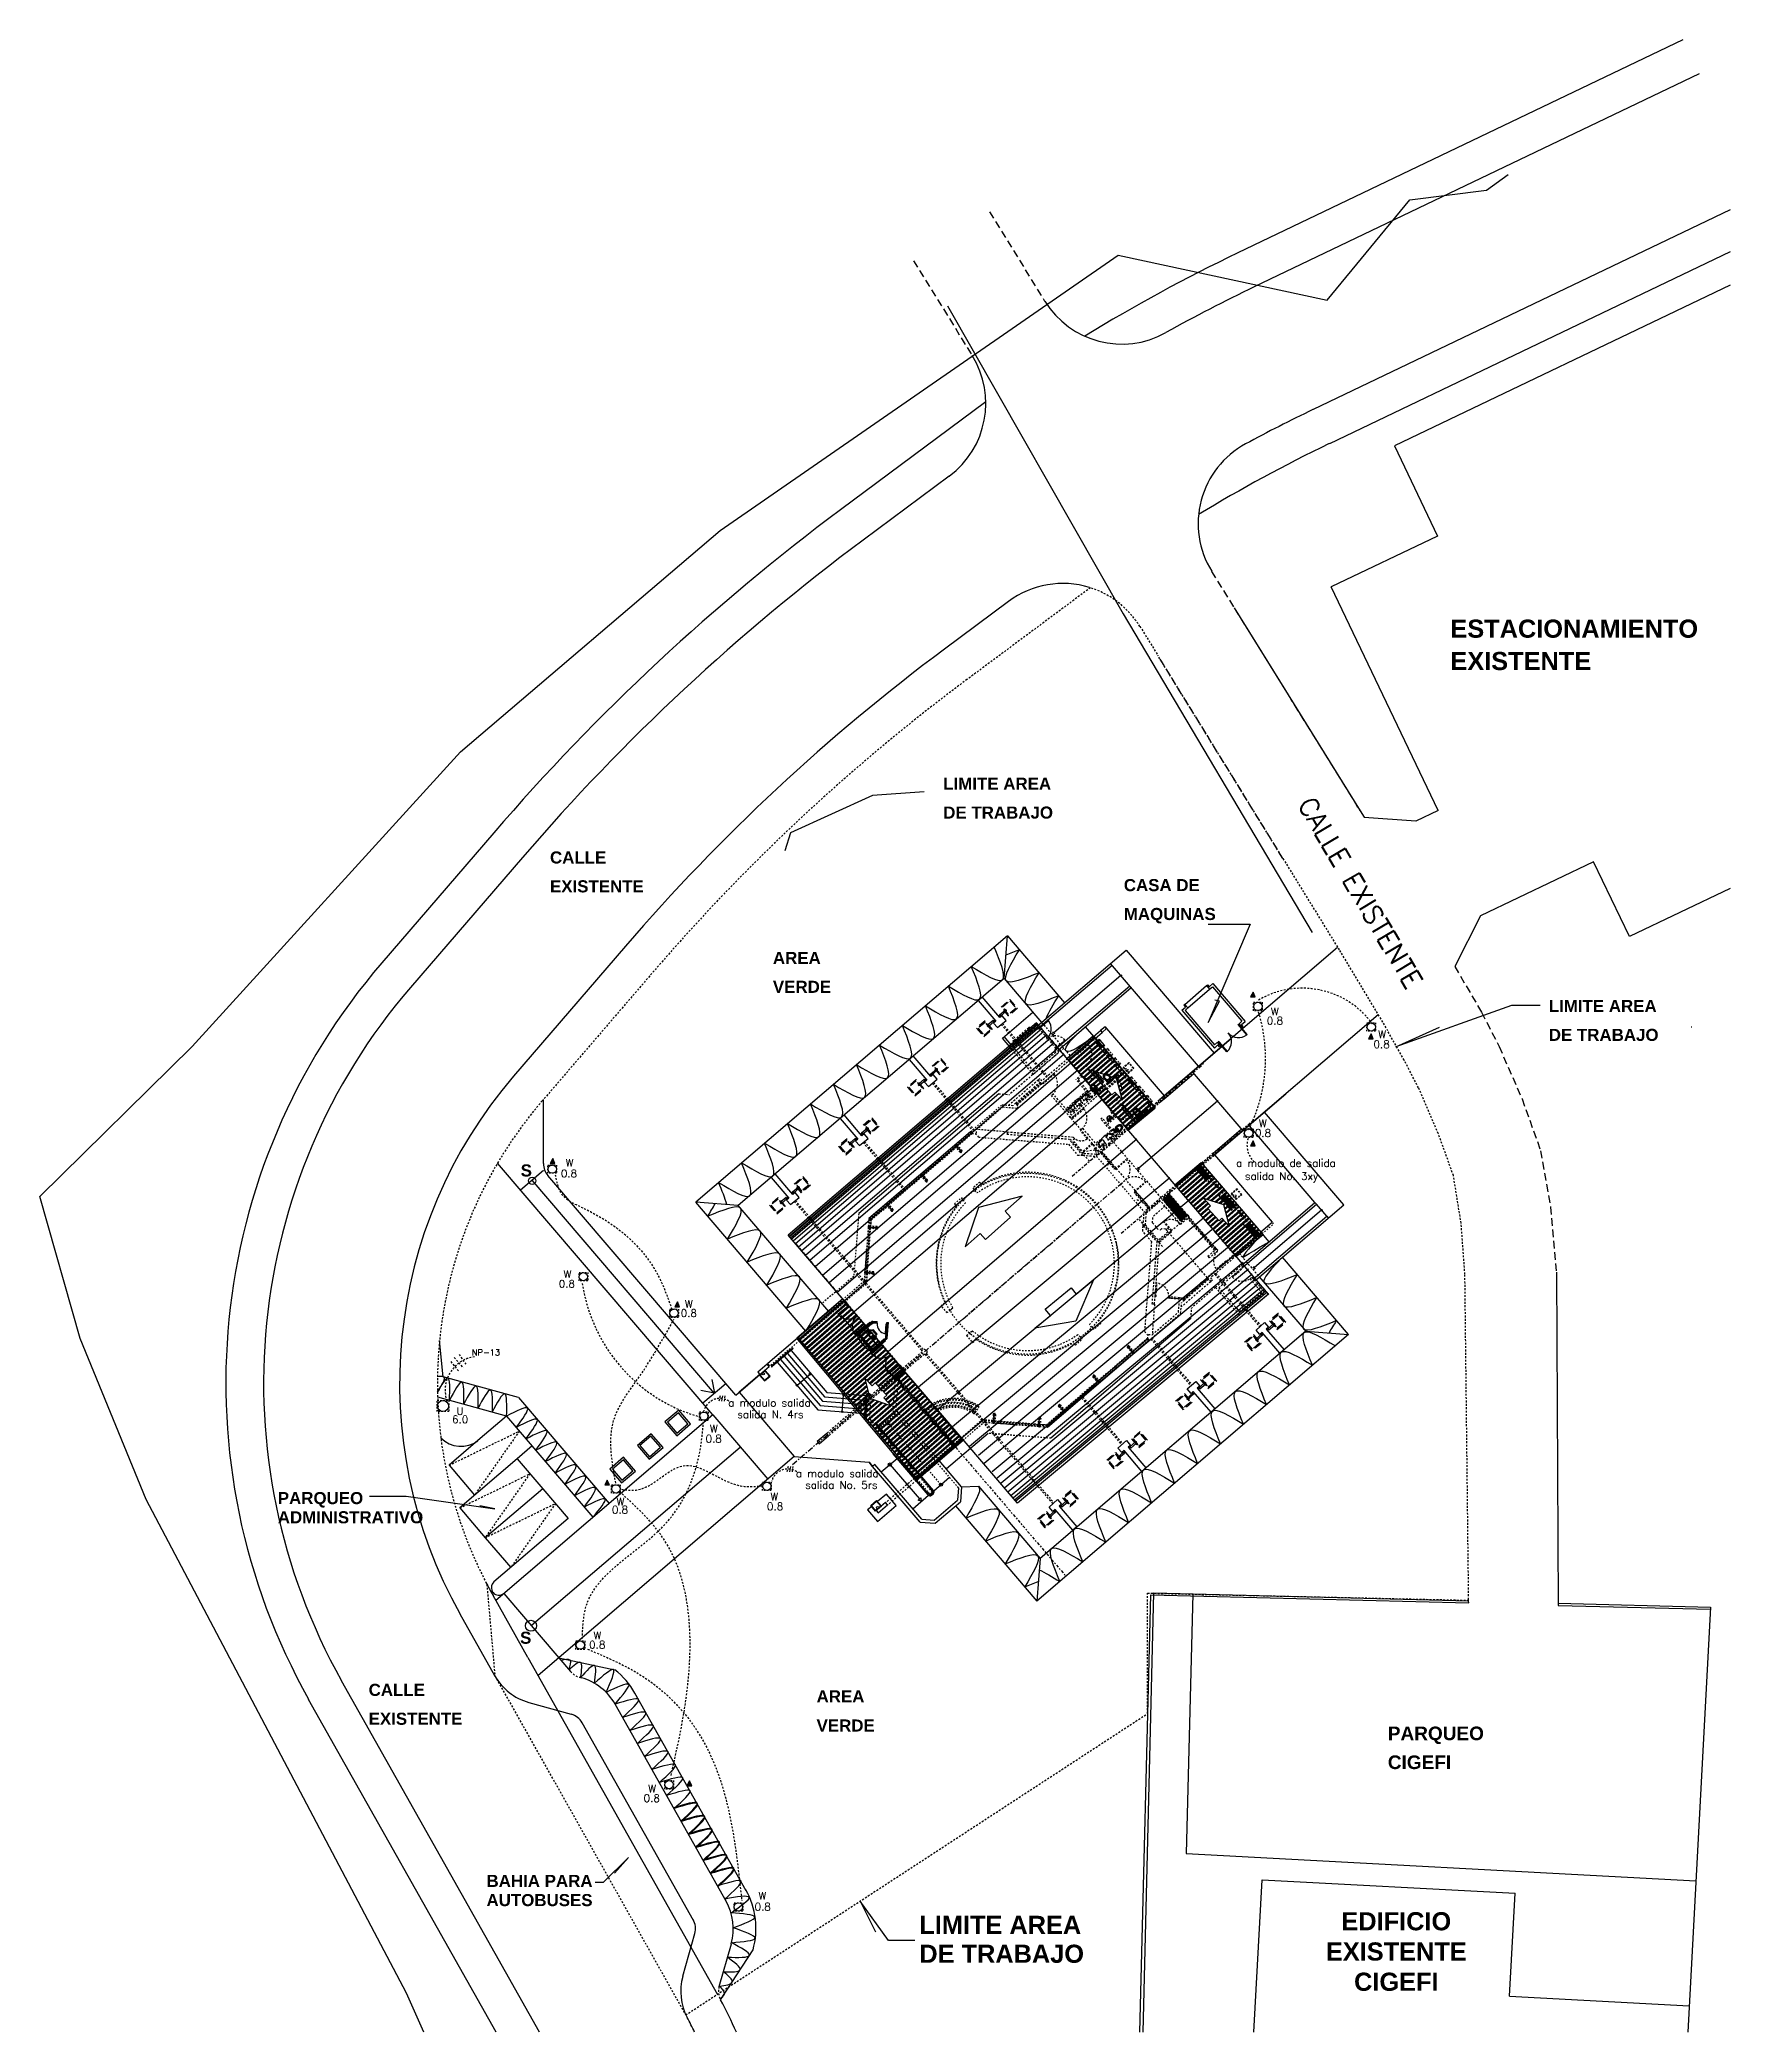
# Model space of a CAD drawing. Extents: x 146 to 670, y 614 to 806.
# Drawn here: x 328 to 439.9, y 668.5 to 800.3 of the extents above; entities that cross this region are included whole.
import ezdxf

# ---------------------------------------------------------------- set-up
doc = ezdxf.new("R2010")
doc.units = 0
doc.header["$LTSCALE"] = 0.5
doc.header["$MEASUREMENT"] = 0
for name, pattern in [('CENTER2', [1.125, 0.75, -0.125, 0.125, -0.125]), ('DASHDOT2', [0.5, 0.25, -0.125, 0, -0.125]), ('DASHDOTX2', [2, 1, -0.5, 0, -0.5]), ('DASHED2', [0.375, 0.25, -0.125]), ('DASHEDX2', [1.5, 1, -0.5]), ('HIDDEN', [0.375, 0.25, -0.125]), ('HIDDEN2', [0.1875, 0.125, -0.0625])]:
    doc.linetypes.add(name, pattern=pattern)
doc.layers.get('0').update_dxf_attribs({"linetype": 'CONTINUOUS'})
for name, color, linetype in [('2', 1, 'CONTINUOUS'), ('4', 3, 'CONTINUOUS'), ('6', 7, 'CONTINUOUS'), ('9', 1, 'DASHED2'), ('ACERA', 5, 'CONTINUOUS'), ('ALUMBRADO', 5, 'CONTINUOUS'), ('CALLE', 5, 'CONTINUOUS'), ('CALLE-PROY', 3, 'DASHED2'), ('DISEÑO-CORDON', 3, 'CONTINUOUS'), ('DISEÑO-LINEA-PROPIEDAD', 3, 'CONTINUOUS'), ('EDIF', 7, 'CONTINUOUS'), ('EJES', 6, 'CENTER2'), ('escaleras', 1, 'CONTINUOUS'), ('ESPALDA-CORDON', 3, 'DASHEDX2'), ('LINDERO-PLAN', 3, 'DASHDOT2'), ('M-ARQ', 1, 'CONTINUOUS'), ('M-sanitarios', 1, 'CONTINUOUS'), ('METAL', 1, 'CONTINUOUS'), ('MUEBLES', 1, 'CONTINUOUS'), ('murosbajos', 1, 'CONTINUOUS'), ('paredes', 1, 'CONTINUOUS'), ('pisoplanta', 1, 'CONTINUOUS'), ('PLUMA2', 1, 'CONTINUOUS'), ('PROYECCIONES', 6, 'HIDDEN'), ('PUERTAS', 1, 'CONTINUOUS'), ('T2', 5, 'CONTINUOUS'), ('talud', 5, 'CONTINUOUS'), ('TEXT', 5, 'CONTINUOUS'), ('texturas', 6, 'CONTINUOUS'), ('TOMAS', 4, 'HIDDEN2'), ('TUBERIA', 7, 'DASHDOTX2'), ('tuberia_alumbrado', 3, 'DASHED2'), ('UNIFILAR', 1, 'CONTINUOUS'), ('ventana', 1, 'CONTINUOUS'), ('ventanas', 1, 'CONTINUOUS'), ('vidrio', 6, 'CONTINUOUS')]:
    doc.layers.add(name, color=color, linetype=linetype)
doc.styles.add('ALR4', font='sanssb__.ttf')
doc.styles.add('romans', font='romans.shx')
pattern_1 = [(41, (2011.3339, -735.46188), (-0.164014757, 0.188677395), []), (41, (2011.3134, -735.4383), (-0.164014757, 0.188677395), []), (41, (2011.2929, -735.4147), (-0.164014757, 0.188677395), [])]

msp = doc.modelspace()

# ---------------------------------------------------------------- texts
at = {"layer": '2', "style": 'ALR4'}
for s, height, p in [('ESTACIONAMIENTO', 1.2, (421.34, 760.72, -2443)), ('EXISTENTE', 1.2, (421.34, 758.58, -2443)), ('LIMITE AREA', 0.8, (387.78, 750.66)), ('DE TRABAJO', 0.8, (387.78, 748.75)), ('CALLE', 0.8, (361.76, 745.78)), ('EXISTENTE', 0.8, (361.76, 743.87)), ('CASA DE', 0.8, (399.73, 743.95, -2.5)), ('MAQUINAS', 0.8, (399.73, 742.04, -2.5)), ('AREA', 0.8, (376.51, 739.13)), ('VERDE', 0.8, (376.51, 737.22)), ('LIMITE AREA', 0.8, (427.85, 735.95)), ('DE TRABAJO', 0.8, (427.85, 734.04)), ('S', 0.8, (359.82, 725.07)), ('PARQUEO', 0.8, (343.75, 703.39)), ('ADMINISTRATIVO', 0.8, (343.75, 702.12)), ('S', 0.8, (359.78, 694.15)), ('CALLE', 0.8, (349.76, 690.7)), ('AREA', 0.8, (379.4, 690.27)), ('EXISTENTE', 0.8, (349.76, 688.79)), ('VERDE', 0.8, (379.4, 688.34)), ('PARQUEO', 0.9, (417.2, 687.77)), ('CIGEFI', 0.9, (417.2, 685.86)), ('BAHIA PARA', 0.8, (357.56, 678.06)), ('AUTOBUSES', 0.8, (357.56, 676.79)), ('LIMITE AREA', 1.2, (386.2, 674.95)), ('DE TRABAJO', 1.2, (386.2, 673.04))]:
    msp.add_text(s, height=height, dxfattribs=at).set_placement(p)
at = {"layer": '2', "insert": (417.76, 676.39, -1221.5), "char_height": 1.2, "width": 33.67, "attachment_point": 2, "style": 'ALR4'}
msp.add_mtext('EDIFICIO\\PEXISTENTE\\PCIGEFI', dxfattribs=at)
at = {"layer": 'T2', "style": 'romans'}
msp.add_text('CALLE EXISTENTE', height=1.25, rotation=300.5848, dxfattribs=at).set_placement((411.2, 749.68, -1221.5))
at = {"layer": 'TOMAS', "color": 3, "style": 'romans'}
for s, height, p in [('0.8', 0.5, (409.19, 735.13)), ('W', 0.5, (409.47, 735.74)), ('W', 0.5, (416.57, 734.23)), ('0.8', 0.5, (416.25, 733.57)), ('0.8', 0.5, (408.4, 727.7)), ('W', 0.5, (408.67, 728.34)), ('0.8', 0.5, (362.48, 725.02)), ('W', 0.5, (362.8, 725.72)), ('a modulo de salida', 0.5, (407.16, 725.71)), ('salida No. 3xy', 0.5, (407.75, 724.84)), ('W', 0.5, (362.66, 718.36)), ('0.8', 0.5, (362.34, 717.72)), ('0.8', 0.5, (370.41, 715.78)), ('W', 0.5, (370.69, 716.39)), ('NP-13', 0.4, (356.59, 713.23)), ('6.0', 0.5, (355.28, 708.75)), ('U', 0.5, (355.57, 709.29)), ('a modulo salida', 0.5, (373.55, 709.84)), ('salida N. 4rs', 0.5, (374.16, 709.08)), ('0.8', 0.5, (372.06, 707.47)), ('W', 0.5, (372.34, 708.13)), ('a modulo salida', 0.5, (378.04, 705.17)), ('W', 0.5, (376.35, 703.64)), ('salida No. 5rs', 0.5, (378.65, 704.41)), ('0.8', 0.5, (365.86, 702.77)), ('W', 0.5, (366.17, 703.31)), ('0.8', 0.5, (376.12, 702.99)), ('W', 0.5, (364.64, 694.45)), ('0.8', 0.5, (364.35, 693.84)), ('W', 0.5, (368.26, 684.32)), ('0.8', 0.5, (367.96, 683.68)), ('W', 0.5, (375.56, 677.22)), ('0.8', 0.5, (375.3, 676.5))]:
    msp.add_text(s, height=height, dxfattribs=at).set_placement(p)

# ---------------------------------------------------------------- blocks, each defined once
blk = doc.blocks.new('WC-F1-P')
blk.add_line((-1.4, -23.3), (1.4, -23.3))
for points in [[(-8.2, -12.9, 0.049648), (-7.7, -18.1, 0.06346), (-6.4, -22, 0.103485), (-4.1, -25, 0.178458), (-2, -25.8), (2, -25.8, 0.178458), (4.1, -25, 0.103485), (6.4, -22, 0.06346), (7.7, -18.1, 0.049648), (8.2, -12.9), (8.2, 0), (-8.2, 0)], [(3.8, -24.6, 0.103485), (6, -21.8, 0.06346), (7.2, -18, 0.049648), (7.8, -12.9, 0.075858), (7.3, -9.9, 0.086069), (6.1, -7.5, 0.105985), (4.1, -5.8, 0.126201), (2, -5.3), (-2, -5.3, 0.126201), (-4.1, -5.8, 0.105985), (-6.1, -7.5, 0.086069), (-7.3, -9.9, 0.075858), (-7.8, -12.9, 0.049648), (-7.2, -18, 0.06346), (-6, -21.8, 0.103485), (-3.8, -24.6, 0.097511), (-3.2, -24.8, 0.09808), (-2.6, -24.8, 0.098895), (-2, -24.6, 0.099479), (-1.6, -24.2, 0.099479), (-1.4, -23.6, 0.098895), (-1.4, -23, 0.09808), (-1.6, -22.5, 0.097511), (-2, -22, -0.102445), (-3.9, -20.2, -0.077884), (-5, -17.5, -0.065096), (-5.5, -14.2, -0.024284), (-5.4, -12.9, -0.115331), (-5, -11.2, -0.103946), (-3.8, -9.7, -0.091071), (-2.1, -8.7, -0.083675), (0, -8.4, -0.083675), (2.1, -8.7, -0.091071), (3.8, -9.7, -0.103946), (5, -11.2, -0.115331), (5.4, -12.9, -0.024284), (5.5, -14.2, -0.065096), (5, -17.5, -0.077884), (3.9, -20.2, -0.102445), (2, -22, 0.097511), (1.6, -22.5, 0.09808), (1.4, -23, 0.098895), (1.4, -23.6, 0.099479), (1.6, -24.2, 0.099479), (2, -24.6, 0.098895), (2.6, -24.8, 0.09808), (3.2, -24.8, 0.097511)]]:
    blk.add_lwpolyline(points, format="xyb", close=True)
blk.add_lwpolyline([(-2, -13.4, -0.111064), (-1.9, -12.8, -0.102841), (-1.4, -12.2, -0.093011), (-0.8, -11.8, -0.087082), (0, -11.7, -0.087082), (0.8, -11.8, -0.093011), (1.4, -12.2, -0.102841), (1.9, -12.8, -0.111064), (2, -13.4, -0.111064)], format="xyb")
blk.add_circle((0, -2.3), 1)
blk = doc.blocks.new('FVALV1-P')
for p, q in [((-2.4, 0.1), (-4.6, 0.1)), ((-2.3, 0.6), (-2.3, -0.6)), ((-2.3, 0.6), (-1.6, 0.6)), ((1.4, 1), (1.9, 1)), ((1.9, 1), (1.9, -1)), ((1.9, 0.9), (2.4, 0.9)), ((2.9, 1), (2.4, 1)), ((2.4, 1), (2.4, -1)), ((2.9, 0), (2.4, 0)), ((2.9, 1), (2.9, -1)), ((2.9, 0.9), (5.8, 0.9)), ((6.2, 2.2), (3.2, 2.2)), ((3.2, 2.2), (3.2, 1.8)), ((3.8, 1.6), (3.8, 0.9)), ((3.9, 1.6), (3.9, 1.1)), ((4, 1), (4.5, 1)), ((4.6, 1.5), (4.6, 1.1)), ((4.9, 1.5), (4.9, 1.1)), ((5, 1), (5.5, 1)), ((5.6, 1.6), (5.6, 1.1)), ((5.8, 1.6), (5.8, 0.9)), ((6.2, 2.2), (6.2, 1.8)), ((-2.4, -0.1), (-4.6, -0.1)), ((-2.3, -0.6), (-1.6, -0.6)), ((1.4, -1), (1.9, -1)), ((1.9, -0.9), (2.4, -0.9)), ((2.9, -1), (2.4, -1)), ((2.9, -0.9), (5.8, -0.9)), ((3.8, -0.9), (3.8, -1.4)), ((3.9, -1.2), (3.9, -1.4)), ((4, -1.1), (4.5, -1.1)), ((4.6, -1.2), (4.6, -1.6)), ((4.9, -1.2), (4.9, -1.6)), ((5, -1.1), (5.5, -1.1)), ((5.6, -1.2), (5.6, -1.4)), ((5.8, -0.9), (5.8, -1.4))]:
    blk.add_line(p, q)
blk.add_lwpolyline([(1, 0), (0.5, 0.9), (-0.5, 0.9), (-1, 0), (-0.5, -0.9), (0.5, -0.9)], close=True)
for radius in [1.75, 1, 0.342]:
    blk.add_circle((0, 0), radius)
for centre, radius, start, end in [((-4.6, 0), 0.125, 90, 270), ((-2.4, 0.2), 0.125, 270, 360), ((4.8, 6.1), 4.63, 251.0754, 288.9246), ((5.1, 0), 1.63, 147.7958, 212.2042), ((4, 1.1), 0.125, 180, 270), ((4.5, 1.1), 0.125, 270, 360), ((5, 1.1), 0.125, 180, 270), ((5.5, 1.1), 0.125, 270, 360), ((4.4, 0), 1.62, 327.7952, 32.2048), ((-2.4, -0.3), 0.125, 0, 90), ((4.8, 0.5), 2.12, 241.9275, 298.0725), ((4, -1.2), 0.125, 90, 180), ((4.5, -1.2), 0.125, 0, 90), ((5, -1.2), 0.125, 90, 180), ((5.5, -1.2), 0.125, 0, 90)]:
    blk.add_arc(centre, radius, start, end)
blk = doc.blocks.new('fluxometro')
at = {"xscale": 0.02499999999997726, "yscale": 0.02499999999997726, "zscale": 0.025, "rotation": 180}
for name, p in [('WC-F1-P', (0, 0)), ('FVALV1-P', (0, 0.06))]:
    blk.add_blockref(name, p, dxfattribs=at)
blk = doc.blocks.new('LAVATORIO_11')
at = {"color": 0, "linetype": 'ByBlock'}
for p, q in [((0.01, 0), (-0.27, 0)), ((0, 0), (0.29, 0))]:
    blk.add_line(p, q, dxfattribs=at)
for centre, radius in [((0.01, -0.22), 0.0358), ((0.01, -0.22), 0.0267), ((0.01, -0.08), 0.0128)]:
    blk.add_circle(centre, radius, dxfattribs=at)
for centre, radius, start, end in [((0.26, -0.27), 0.593, 152.6954, 205.5583), ((-0.24, -0.27), 0.593, 334.4417, 27.3056), ((-0.05, -0.33), 0.242, 152.91, 174.3342), ((-0.11, -0.35), 0.191, 168.0413, 247.6653), ((-0.21, -0.49), 0.0809, 207.7138, 249.5405), ((-0.15, -0.3), 0.146, 99.4676, 147.8104), ((0.01, 0.37), 0.964, 255.2815, 284.7185), ((0.01, 0.04), 0.589, 251.5778, 288.4222), ((-0.02, -0.99), 0.852, 87.9529, 99.9832), ((0.03, -0.99), 0.852, 80.0168, 92.0471), ((0.16, -0.3), 0.146, 32.1896, 80.5324), ((0.12, -0.35), 0.191, 292.3347, 11.9587), ((0.23, -0.49), 0.0809, 290.4595, 332.2862), ((0.06, -0.33), 0.242, 5.6658, 27.09)]:
    blk.add_arc(centre, radius, start, end, dxfattribs=at)
blk = doc.blocks.new('inod-minusv.')
at = {"layer": 'M-sanitarios'}
for p, q in [((0.04, 0.32), (0.04, 1.33)), ((0.09, 1.37), (0.07, 1.37)), ((0.09, 1.33), (0.07, 1.33)), ((0.07, 0.32), (0.07, 1.33)), ((0.09, 1.31), (0.09, 1.39)), ((0.11, 1.39), (0.09, 1.39)), ((-0.9, 0.02), (-0.98, 0.02)), ((-0.98, 0), (-0.98, 0.02)), ((-0.96, 0.02), (-0.96, 0.04)), ((-0.06, 0.07), (-0.92, 0.07)), ((-0.92, 0.02), (-0.92, 0.04)), ((-0.06, 0.04), (-0.92, 0.04)), ((-0.9, 0), (-0.9, 0.02)), ((-0.3, 0.08), (-0.29, 0.08)), ((-0.3, 0.03), (-0.29, 0.03)), ((-0.29, 0.08), (-0.28, 0.08)), ((-0.29, 0.07), (-0.29, 0.08)), ((-0.29, 0.03), (-0.29, 0.04)), ((-0.29, 0.03), (-0.28, 0.03)), ((-0.26, 0.08), (-0.28, 0.08)), ((-0.28, 0.07), (-0.28, 0.08)), ((-0.28, 0.03), (-0.28, 0.04)), ((-0.26, 0.03), (-0.28, 0.03)), ((-0.26, 0.08), (-0.19, 0.08)), ((-0.26, 0.07), (-0.26, 0.08)), ((-0.26, 0.03), (-0.26, 0.04)), ((-0.26, 0.03), (-0.19, 0.03)), ((-0.26, 0), (-0.26, 0.01)), ((-0.24, 0.09), (-0.24, 0.09)), ((-0.24, 0.08), (-0.24, 0.09)), ((-0.24, 0.08), (-0.23, 0.08)), ((-0.24, 0.03), (-0.23, 0.03)), ((-0.24, 0.02), (-0.24, 0.03)), ((-0.24, 0.02), (-0.24, 0.03)), ((-0.22, 0.09), (-0.22, 0.1)), ((-0.22, 0.09), (-0.22, 0.1)), ((-0.22, 0.02), (-0.22, 0.03)), ((-0.22, 0.02), (-0.22, 0.03)), ((-0.21, 0.08), (-0.2, 0.08)), ((-0.21, 0.03), (-0.2, 0.03)), ((-0.2, 0.09), (-0.2, 0.09)), ((-0.2, 0.02), (-0.2, 0.03)), ((-0.19, 0.08), (-0.19, 0.09)), ((-0.19, 0.02), (-0.19, 0.03)), ((-0.18, 0), (-0.18, 0.01)), ((-0.08, 0), (-0.08, 0.02)), ((0, 0.02), (-0.08, 0.02)), ((-0.06, 0.02), (-0.06, 0.04)), ((-0.02, 0.02), (-0.02, 0.04)), ((0, 0), (0, 0.02)), ((0.09, 0.32), (0.07, 0.32)), ((0.09, 0.28), (0.07, 0.28)), ((0.11, 1.31), (0.09, 1.31)), ((0.11, 0.34), (0.09, 0.34)), ((0.09, 0.26), (0.09, 0.34)), ((0.11, 0.26), (0.09, 0.26)), ((-0.18, 0), (-0.26, 0))]:
    blk.add_line(p, q, dxfattribs=at)
for points in [[(-0.13, 0.32, 0.049648), (-0.14, 0.45, 0.06346), (-0.18, 0.55, 0.103485), (-0.23, 0.62, 0.178458), (-0.29, 0.64), (-0.39, 0.64, 0.178458), (-0.44, 0.62, 0.103485), (-0.5, 0.55, 0.06346), (-0.53, 0.45, 0.049648), (-0.54, 0.32), (-0.54, 0.07)], [(-0.54, 0.32, -0.049648), (-0.53, 0.45, -0.06346), (-0.5, 0.55, -0.103485), (-0.44, 0.62, -0.178458), (-0.39, 0.64), (-0.29, 0.64, -0.178458), (-0.23, 0.62, -0.103485), (-0.18, 0.55, -0.06346), (-0.14, 0.45, -0.049648), (-0.13, 0.32), (-0.13, 0.07)], [(-0.13, 0.04), (-0.13, 0), (-0.54, 0), (-0.54, 0.04, -0.049648)]]:
    blk.add_lwpolyline(points, format="xyb", dxfattribs=at)
blk.add_lwpolyline([(-0.24, 0.61, -0.103485), (-0.19, 0.54, -0.06346), (-0.16, 0.45, -0.049648), (-0.14, 0.32, -0.075858), (-0.16, 0.25, -0.086069), (-0.19, 0.19, -0.105985), (-0.23, 0.14, -0.126201), (-0.29, 0.13), (-0.39, 0.13, -0.126201), (-0.44, 0.14, -0.105985), (-0.49, 0.19, -0.086069), (-0.52, 0.25, -0.075858), (-0.53, 0.32, -0.049648), (-0.52, 0.45, -0.06346), (-0.49, 0.54, -0.103485), (-0.43, 0.61, -0.097511), (-0.42, 0.62, -0.09808), (-0.4, 0.62, -0.098895), (-0.39, 0.62, -0.099479), (-0.38, 0.6, -0.099479), (-0.37, 0.59, -0.098895), (-0.37, 0.58, -0.09808), (-0.38, 0.56, -0.097511), (-0.39, 0.55, 0.102445), (-0.43, 0.5, 0.077884), (-0.46, 0.44, 0.065096), (-0.47, 0.35, 0.024284), (-0.47, 0.32, 0.115331), (-0.46, 0.28, 0.103946), (-0.43, 0.24, 0.091071), (-0.39, 0.22, 0.083675), (-0.34, 0.21, 0.083675), (-0.28, 0.22, 0.091071), (-0.24, 0.24, 0.103946), (-0.21, 0.28, 0.115331), (-0.2, 0.32, 0.024284), (-0.2, 0.35, 0.065096), (-0.21, 0.44, 0.077884), (-0.24, 0.5, 0.102445), (-0.29, 0.55, -0.097511), (-0.3, 0.56, -0.09808), (-0.3, 0.58, -0.098895), (-0.3, 0.59, -0.099479), (-0.3, 0.6, -0.099479), (-0.29, 0.62, -0.098895), (-0.27, 0.62, -0.09808), (-0.26, 0.62, -0.097511)], format="xyb", close=True, dxfattribs=at)
for points in [[(-0.35, 0.07), (-0.35, 0.08), (-0.33, 0.08), (-0.32, 0.07)], [(-0.32, 0.04), (-0.33, 0.03), (-0.35, 0.03), (-0.35, 0.04)]]:
    blk.add_lwpolyline(points, dxfattribs=at)
for centre, radius, start, end in [((0.07, 1.33), 0.0375, 90, 180), ((-0.92, 0.04), 0.0375, 90, 180), ((-0.34, 0.06), 0.0437, 25.3769, 154.6231), ((-0.34, 0.06), 0.0438, 205.3769, 334.6231), ((-0.34, 0.06), 0.025, 48.5904, 131.4096), ((-0.34, 0.06), 0.025, 228.5904, 311.4096), ((-0.22, -0.1), 0.116, 71.0754, 108.9246), ((-0.21, 0.06), 0.0406, 147.7958, 152.5136), ((-0.21, 0.06), 0.0406, 207.4864, 212.2042), ((-0.22, 0.04), 0.0531, 61.9275, 118.0725), ((-0.24, 0.09), 0.00312, 180, 270), ((-0.24, 0.03), 0.00313, 90, 180), ((-0.23, 0.09), 0.00312, 270, 0), ((-0.23, 0.03), 0.00313, 0, 90), ((-0.21, 0.09), 0.00312, 180, 270), ((-0.21, 0.03), 0.00312, 90, 180), ((-0.2, 0.09), 0.00313, 270, 360), ((-0.2, 0.03), 0.00312, 360, 90), ((-0.23, 0.06), 0.0406, 27.4869, 32.2048), ((-0.23, 0.06), 0.0406, 327.7952, 332.5131), ((-0.06, 0.04), 0.0375, 0, 90), ((0.07, 0.32), 0.0375, 180, 270)]:
    blk.add_arc(centre, radius, start, end, dxfattribs=at)
blk = doc.blocks.new('mingitorio')
at = {"layer": 'M-sanitarios'}
for p, q in [((-0.2, 0), (0, 0)), ((0.2, 0), (0, 0)), ((-0.02, -0.06), (-0.02, -0.04)), ((-0.02, -0.04), (0.02, -0.04)), ((-0.02, -0.06), (0.02, -0.06)), ((0.02, -0.06), (0.02, -0.04))]:
    blk.add_line(p, q, dxfattribs=at)
for centre, radius, start, end in [((0.2, 0), 0.4, 180, 202.7554), ((-0.2, 0), 0.4, 337.2446, 0), ((0.11, -0.04), 0.3, 202.7554, 224.0645), ((-0.08, -0.11), 0.075, 100.2235, 201.4058), ((0.07, -0.05), 0.24, 201.4058, 228.8431), ((-0.05, -0.11), 0.075, 105.5014, 169.5329), ((0.01, -0.13), 0.145, 169.5329, 234.3331), ((-0.03, -0.14), 0.08, 85.5164, 162.0283), ((-0.01, -0.14), 0.1, 162.0283, 180.7764), ((0.09, -0.14), 0.2, 180.7764, 192.5159), ((-0.01, -0.16), 0.1, 192.5159, 233.4907), ((0, -0.14), 0.15, 224.0645, 270), ((0, -0.55), 0.52, 90, 100.2235), ((-0.04, -0.16), 0.12, 78.4942, 105.5014), ((0, 0.29), 0.35, 265.5164, 267.216), ((0, -0.13), 0.0325, 90, 270), ((0, -0.13), 0.025, 90, 270), ((-0.02, -0.03), 0.006, 258.4942, 270), ((0, -0.55), 0.52, 79.7765, 90), ((0, -0.13), 0.025, 270, 90), ((0, -0.13), 0.0325, 270, 90), ((0, -0.14), 0.15, 270, 315.9355), ((0.04, -0.16), 0.12, 74.4986, 102.0896), ((0, 0.29), 0.35, 272.784, 274.4836), ((0.03, -0.14), 0.08, 17.9717, 94.4836), ((0.05, -0.11), 0.075, 10.4671, 74.4986), ((-0.01, -0.13), 0.145, 305.6669, 10.4671), ((0.01, -0.16), 0.1, 306.5093, 347.4841), ((-0.07, -0.05), 0.24, 311.1569, 338.5942), ((0.08, -0.11), 0.075, 338.5942, 79.7765), ((0.01, -0.14), 0.1, 359.2236, 17.9717), ((-0.09, -0.14), 0.2, 347.4841, 359.2236), ((-0.11, -0.04), 0.3, 315.9355, 337.2446)]:
    blk.add_arc(centre, radius, start, end, dxfattribs=at)
blk = doc.blocks.new('SILLA-OFICINA-01')
at = {"color": 0}
for p, q in [((0.21, 0), (-0.21, 0)), ((0.21, 0), (0.21, -0.03)), ((-0.3, -0.21), (-0.3, -0.37)), ((-0.29, -0.15), (-0.29, -0.2)), ((-0.25, -0.15), (-0.25, -0.2)), ((-0.23, -0.21), (-0.23, -0.37)), ((-0.21, 0), (-0.21, -0.03)), ((-0.21, -0.08), (0.21, -0.08)), ((-0.21, -0.08), (-0.21, -0.43)), ((-0.04, -0.08), (-0.04, -0.05)), ((0.05, -0.05), (0.05, -0.08)), ((0.21, -0.08), (0.21, -0.43)), ((0.23, -0.21), (0.23, -0.37)), ((0.25, -0.15), (0.25, -0.2)), ((0.29, -0.15), (0.29, -0.2)), ((0.3, -0.21), (0.3, -0.37))]:
    blk.add_line(p, q, dxfattribs=at)
for centre, radius, start, end in [((-0.27, -0.26), 0.0628, 58.952, 121.0494), ((-0.27, -0.32), 0.0628, 238.952, 301.0494), ((-0.27, -0.16), 0.0218, 24.6645, 155.1058), ((0, 0.84), 0.895, 256.424, 283.5774), ((0, 0.44), 0.894, 256.4219, 283.5647), ((0.27, -0.26), 0.0628, 58.9521, 121.0493), ((0.27, -0.32), 0.0628, 238.952, 301.0493), ((0.27, -0.16), 0.0218, 24.8958, 155.3367)]:
    blk.add_arc(centre, radius, start, end, dxfattribs=at)
blk = doc.blocks.new('apoymuro-cortina')
at = {"layer": 'vidrio', "color": 1, "linetype": 'Continuous'}
for p, q in [((0, 0), (-0.1, 0)), ((0, -0.06), (0, 0)), ((-0.13, 0), (-0.13, -0.06)), ((-0.12, 0), (-0.12, 0)), ((-0.12, 0), (-0.12, 0)), ((-0.12, 0), (-0.12, 0)), ((-0.12, 0), (-0.12, 0)), ((-0.12, -0.01), (-0.12, 0)), ((-0.12, -0.01), (-0.12, -0.01)), ((-0.12, -0.01), (-0.12, -0.01)), ((-0.12, -0.01), (-0.12, -0.01)), ((-0.12, -0.01), (-0.12, -0.01)), ((-0.12, -0.03), (-0.12, -0.01)), ((-0.12, -0.03), (-0.1, -0.03)), ((-0.12, -0.04), (-0.12, -0.03)), ((-0.1, -0.03), (-0.12, -0.03)), ((-0.12, -0.04), (-0.12, -0.04)), ((-0.12, -0.05), (-0.12, -0.05)), ((-0.12, -0.05), (-0.12, -0.05)), ((-0.12, -0.05), (-0.12, -0.05)), ((-0.12, -0.05), (-0.12, -0.05)), ((-0.12, -0.05), (-0.12, -0.05)), ((-0.12, -0.05), (-0.12, -0.05)), ((-0.12, -0.06), (-0.12, -0.05)), ((-0.12, -0.06), (-0.12, -0.06)), ((-0.1, 0), (-0.1, -0.01)), ((-0.1, 0), (-0.1, 0)), ((-0.1, 0), (-0.1, 0)), ((-0.1, 0), (-0.1, 0)), ((-0.1, -0.01), (-0.1, -0.03)), ((-0.1, -0.01), (-0.1, -0.01)), ((-0.1, -0.01), (-0.1, -0.01)), ((-0.1, -0.01), (-0.1, -0.01)), ((-0.1, -0.01), (-0.1, -0.01)), ((-0.1, -0.03), (-0.1, -0.04)), ((-0.1, -0.04), (-0.1, -0.04)), ((-0.1, -0.05), (-0.1, -0.06)), ((-0.1, -0.05), (-0.1, -0.05)), ((-0.1, -0.05), (-0.1, -0.05)), ((-0.1, -0.05), (-0.1, -0.05)), ((-0.1, -0.05), (-0.1, -0.05)), ((-0.1, -0.05), (-0.1, -0.05)), ((-0.1, -0.05), (-0.1, -0.05)), ((-0.1, -0.06), (-0.09, -0.06)), ((-0.09, 0), (-0.09, -0.05)), ((0, 0), (-0.09, 0)), ((-0.09, -0.05), (0, -0.05)), ((-0.09, -0.06), (0, -0.06)), ((0, -0.05), (0, 0))]:
    blk.add_line(p, q, dxfattribs=at)
at = {"layer": 'vidrio', "linetype": 'Continuous'}
for p, q in [((-0.04, 0), (-0.04, 0.01)), ((-0.04, 0.01), (0.03, 0.01)), ((0.03, 0), (-0.04, 0)), ((-0.03, 0.01), (-0.03, 0.02)), ((-0.03, 0.02), (-0.01, 0.02)), ((-0.01, 0.01), (-0.03, 0.01)), ((-0.03, 0.01), (-0.03, 0.01)), ((-0.03, 0.01), (-0.01, 0.01)), ((-0.03, 0.01), (-0.01, 0.01)), ((-0.01, 0.01), (-0.03, 0.01)), ((-0.03, 0.01), (-0.03, 0.01)), ((-0.01, 0.01), (-0.03, 0.01)), ((-0.02, 0.02), (-0.02, 0.01)), ((-0.01, 0.02), (-0.02, 0.02)), ((-0.01, 0.02), (-0.01, 0.01)), ((-0.01, 0.01), (-0.01, 0.02)), ((-0.01, 0.01), (-0.01, 0.01)), ((-0.01, 0.01), (-0.01, 0.01)), ((0.03, -0.06), (0.03, 0.01)), ((0.03, -0.06), (0.03, 0)), ((-0.11, -0.04), (-0.11, -0.04)), ((0.03, -0.06), (-0.04, -0.06)), ((-0.04, -0.06), (0.03, -0.06)), ((-0.04, -0.06), (-0.04, -0.06)), ((-0.03, -0.06), (-0.01, -0.06)), ((-0.03, -0.06), (-0.03, -0.06)), ((-0.01, -0.06), (-0.03, -0.06)), ((-0.03, -0.07), (-0.03, -0.08)), ((-0.03, -0.07), (-0.03, -0.07)), ((-0.01, -0.07), (-0.03, -0.07)), ((-0.03, -0.07), (-0.01, -0.07)), ((-0.01, -0.07), (-0.03, -0.07)), ((-0.03, -0.08), (-0.01, -0.08)), ((-0.01, -0.01), (-0.02, -0.01)), ((-0.02, -0.01), (-0.02, -0.05)), ((-0.02, -0.05), (-0.01, -0.05)), ((-0.02, -0.08), (-0.02, -0.07)), ((-0.02, -0.08), (-0.02, -0.08)), ((-0.01, -0.08), (-0.02, -0.08)), ((-0.01, -0.08), (-0.02, -0.08)), ((-0.01, -0.08), (-0.02, -0.08)), ((-0.01, -0.08), (-0.02, -0.08)), ((-0.02, -0.08), (-0.02, -0.08)), ((-0.01, -0.08), (-0.02, -0.08)), ((-0.01, -0.08), (-0.02, -0.08)), ((-0.01, -0.08), (-0.02, -0.08)), ((-0.02, -0.08), (-0.02, -0.08)), ((-0.01, -0.05), (-0.01, -0.01)), ((-0.01, -0.06), (-0.01, -0.06)), ((-0.01, -0.07), (-0.01, -0.07)), ((-0.01, -0.07), (-0.01, -0.08)), ((-0.01, -0.08), (-0.01, -0.07)), ((-0.01, -0.08), (-0.01, -0.08)), ((-0.01, -0.08), (-0.01, -0.08))]:
    blk.add_line(p, q, dxfattribs=at)
at = {"layer": 'vidrio', "color": 1, "linetype": 'Continuous', "extrusion": (0, 0, -1)}
for centre, major_axis, start_param, end_param in [((-0.1, 0), (0.000451, -0.000451), 2.356194, 3.926991), ((-0.12, 0), (0.000451, -0.000451), 2.356194, 3.926991), ((-0.12, -0.06), (0.000451, 0.000451), 2.356194, 3.926991), ((-0.12, 0), (0.000451, -0.000451), 3.926991, 5.497787), ((-0.12, 0), (0.000451, -0.000451), -0.785398, 0.785398), ((-0.12, 0), (0.000451, 0.000451), 2.356194, 3.926991), ((-0.12, 0), (0.000451, -0.000451), 2.356194, 3.926991), ((-0.12, -0.01), (0.000451, 0.000451), 2.356194, 3.926991), ((-0.12, -0.01), (0.000451, -0.000451), 2.356194, 3.926991), ((-0.12, -0.01), (0.000451, -0.000451), 3.926991, 5.497787), ((-0.12, -0.01), (0.000451, -0.000451), -0.785398, 0.785398), ((-0.12, -0.01), (0.000451, -0.000451), 2.356194, 3.926991), ((-0.12, -0.04), (0.000451, 0.000451), 2.356194, 3.926991), ((-0.12, -0.05), (0.000451, -0.000451), 3.926991, 5.497787), ((-0.12, -0.05), (0.000451, -0.000451), -0.785398, 0.785398), ((-0.12, -0.05), (0.000451, 0.000451), 2.356194, 3.926991), ((-0.12, -0.05), (0.000451, -0.000451), 2.356194, 3.926991), ((-0.12, -0.05), (0.000451, 0.000451), 2.356194, 3.926991), ((-0.12, -0.05), (0.000451, -0.000451), 2.356194, 3.926991), ((-0.12, -0.05), (0.000451, -0.000451), 3.926991, 5.497787), ((-0.12, -0.06), (0.000451, -0.000451), -0.785398, 0.785398), ((-0.1, 0), (0.000451, 0.000451), 5.497787, 7.068583), ((-0.1, 0), (0.000451, -0.000451), -0.785398, 0.785398), ((-0.1, 0), (0.000451, 0.000451), 2.356194, 3.926991), ((-0.1, -0.01), (0.000451, -0.000451), -0.785398, 0.785398), ((-0.1, -0.01), (0.000451, -0.000451), 3.926991, 5.497787), ((-0.1, -0.01), (0.000451, 0.000451), 2.356194, 3.926991), ((-0.1, -0.01), (0.000451, -0.000451), 2.356194, 3.926991), ((-0.1, -0.01), (0.000451, -0.000451), 3.926991, 5.497787), ((-0.1, -0.05), (0.000451, -0.000451), 2.356194, 3.926991), ((-0.1, -0.04), (0.000451, -0.000451), -0.785398, 0.785398), ((-0.1, -0.05), (0.000451, -0.000451), 2.356194, 3.926991), ((-0.1, -0.05), (0.000451, -0.000451), 3.926991, 5.497787), ((-0.1, -0.05), (0.000451, 0.000451), 5.497787, 7.068583), ((-0.1, -0.05), (0.000451, -0.000451), -0.785398, 0.785398), ((-0.1, -0.05), (0.000451, 0.000451), 2.356194, 3.926991), ((-0.1, -0.06), (0.000451, 0.000451), 2.356194, 3.926991), ((-0.09, 0), (0.000361, 0.000361), 3.926991, 5.497787), ((-0.09, -0.05), (0.000361, 0.000361), 2.356194, 3.926991)]:
    blk.add_ellipse(centre, major_axis=major_axis, ratio=1, start_param=start_param, end_param=end_param, dxfattribs=at)
at = {"layer": 'vidrio', "linetype": 'Continuous', "extrusion": (0, 0, -1)}
for centre, major_axis, start_param, end_param in [((-0.03, 0.02), (0.00325, -0.00325), 3.399063, 4.454918), ((-0.03, 0.02), (0.00325, -0.00325), 0.257471, 1.313326), ((-0.02, 0), (0.0144, -0.0144), 3.678281, 4.175701), ((-0.02, 0.03), (0.0144, 0.0144), 2.107484, 2.604904), ((-0.01, 0.02), (0.00325, -0.00325), 3.399063, 4.454918), ((-0.01, 0.02), (0.00325, -0.00325), 0.257471, 1.313326), ((-0.03, -0.07), (0.00325, 0.00325), 4.96986, 6.025715), ((-0.03, -0.07), (0.00325, 0.00325), 1.828267, 2.884122), ((-0.02, -0.09), (0.0144, 0.0144), 5.249077, 5.746497), ((-0.02, -0.06), (0.0144, -0.0144), 0.536688, 1.034108), ((-0.01, -0.07), (0.00325, 0.00325), 4.96986, 6.025715), ((-0.01, -0.07), (0.00325, 0.00325), 1.828267, 2.884122)]:
    blk.add_ellipse(centre, major_axis=major_axis, ratio=1, start_param=start_param, end_param=end_param, dxfattribs=at)
at = {"layer": 'vidrio', "color": 5, "linetype": 'Continuous', "extrusion": (0, 0, -1)}
for centre, major_axis, start_param, end_param in [((0, 0), (0.000361, -0.000361), 3.926991, 5.497787), ((0, -0.05), (0.000361, 0.000361), 0.785398, 2.356194)]:
    blk.add_ellipse(centre, major_axis=major_axis, ratio=1, start_param=start_param, end_param=end_param, dxfattribs=at)

# ---------------------------------------------------------------- hatches: boundary and pattern name
at = {"layer": '2'}
h = msp.add_hatch(dxfattribs=at)
h.set_pattern_fill('PLAST', color=256, angle=41, style=0)
h.set_pattern_definition(pattern_1)
h.paths.add_polyline_path([(397.94, 731.97), (398.39, 731.48), (398.19, 731.29), (398.94, 730.48), (399.14, 730.66), (399.65, 730.11), (399.25, 731.55)], flags=16)
edge = h.paths.add_edge_path()
edge.add_line((401.78, 729.61), (397.72, 734.37))
edge.add_line((397.72, 734.37), (395.99, 732.88))
edge.add_line((395.99, 732.88), (400.02, 728.14))
edge.add_line((400.02, 728.14), (401.78, 729.6))
h = msp.add_hatch(dxfattribs=at)
h.set_pattern_fill('PLAST', color=256, angle=41, style=0)
h.set_pattern_definition([(41, (2018.41665, -743.80668), (-0.164014757, 0.188677395), []), (41, (2018.39615, -743.7831), (-0.164014757, 0.188677395), []), (41, (2018.37564, -743.75951), (-0.164014757, 0.188677395), [])])
h.paths.add_polyline_path([(405.03, 723.62), (405.47, 723.13), (405.28, 722.95), (406.03, 722.13), (406.22, 722.31), (406.73, 721.76), (406.34, 723.2)], flags=16)
edge = h.paths.add_edge_path()
edge.add_line((408.86, 721.26), (404.81, 726.02))
edge.add_line((404.81, 726.02), (403.07, 724.54))
edge.add_line((403.07, 724.54), (407.1, 719.79))
edge.add_line((407.1, 719.79), (408.86, 721.25))
h = msp.add_hatch(dxfattribs=at)
h.set_pattern_fill('PLAST', color=256, angle=41, style=0)
h.set_pattern_definition(pattern_1)
h.paths.add_polyline_path([(382.62, 711.7), (383.08, 711.22), (383.27, 711.41), (384.04, 710.61), (383.85, 710.42), (384.36, 709.88), (382.95, 710.37)], flags=16)
edge = h.paths.add_edge_path()
edge.add_line((389.08, 707.62), (381.13, 716.97))
edge.add_line((381.13, 716.97), (378.17, 714.42))
edge.add_line((378.17, 714.42), (386.06, 705.03))
edge.add_line((386.06, 705.03), (389.1, 707.64))
at = {"layer": 'texturas'}
h = msp.add_hatch(dxfattribs=at)
h.set_pattern_fill('LINE,_O', color=256, scale=0.3, angle=40.53)
h.set_pattern_definition([(40.53, (-1230.78929, 715.81334), (-0.024369229, 0.0285024679), [])])
h.paths.add_polyline_path([(408.37, 721.04), (408.67, 721.3), (408.02, 722.06), (407.72, 721.8)])
h.paths.add_polyline_path([(406.74, 722.94), (407.05, 723.2), (406.42, 723.93), (406.12, 723.67)])
h.paths.add_polyline_path([(405.14, 724.81), (405.45, 725.07), (404.86, 725.76), (404.56, 725.5)])
h.paths.add_polyline_path([(402.73, 723.94), (402.62, 723.84), (402.28, 723.55), (403.5, 722.12), (403.96, 722.51)])

# ---------------------------------------------------------------- linework, layer by layer
at = {"layer": '2', "ltscale": 2}
for p, q in [((394.04, 735.17, -1221.5), (377.6, 721.12, -1221.5)), ((394.06, 735.14, -1221.5), (377.62, 721.09, -1221.5)), ((394.13, 735.07, -1221.5), (377.69, 721.02, -1221.5)), ((394.15, 734.94, -1221.5), (377.72, 720.89, -1221.5)), ((394.32, 734.87, -1221.5), (377.88, 720.82, -1221.5)), ((394.43, 734.67, -1221.5), (378, 720.62, -1221.5)), ((394.63, 734.44, -1221.5), (378.2, 720.39, -1221.5)), ((394.86, 734.19, -1221.5), (378.43, 720.14, -1221.5)), ((395.13, 733.91, -1221.5), (378.7, 719.86, -1221.5)), ((395.41, 733.59, -1221.5), (378.98, 719.54, -1221.5)), ((395.78, 733.16, -1221.5), (379.34, 719.11, -1221.5)), ((396.23, 732.56, -1221.5), (379.79, 718.51, -1221.5)), ((396.69, 732.1, -1221.5), (380.26, 718.05, -1221.5)), ((397.17, 731.42, -1221.5), (380.74, 717.37, -1221.5)), ((397.67, 730.89, -1221.5), (381.24, 716.84, -1221.5)), ((398.32, 730.17, -1221.5), (381.89, 716.12, -1221.5)), ((400.59, 727.55, -1221.5), (384.16, 713.5, -1221.5)), ((402.77, 724.98, -1221.5), (386.15, 711.14, -1221.5)), ((404.03, 723.48, -1221.5), (387.41, 709.64, -1221.5)), ((405.02, 722.34, -1221.5), (388.4, 708.51, -1221.5)), ((405.56, 721.53, -1221.5), (388.95, 707.7, -1221.5)), ((406.14, 721.04, -1221.5), (389.52, 707.2, -1221.5)), ((406.73, 720.45, -1221.5), (390.11, 706.61, -1221.5)), ((407.11, 719.91, -1221.5), (390.49, 706.07, -1221.5)), ((407.62, 719.37, -1221.5), (391.01, 705.53, -1221.5)), ((407.97, 718.93, -1221.5), (391.35, 705.1, -1221.5)), ((408.23, 718.6, -1221.5), (391.62, 704.77, -1221.5)), ((408.46, 718.29, -1221.5), (391.85, 704.46, -1221.5)), ((408.67, 718.02, -1221.5), (392.06, 704.19, -1221.5)), ((408.87, 717.79, -1221.5), (392.25, 703.95, -1221.5)), ((409.04, 717.64, -1221.5), (392.43, 703.8, -1221.5)), ((409.08, 717.46, -1221.5), (392.47, 703.63, -1221.5)), ((409.21, 717.42, -1221.5), (392.59, 703.58, -1221.5)), ((409.33, 717.3, -1221.5), (392.69, 703.45, -1221.5))]:
    msp.add_line(p, q, dxfattribs=at)
at = {"layer": '2'}
for points in [[(386.53, 750.52), (383.11, 750.28), (377.67, 747.8), (377.29, 746.62)], [(405.32, 741.76), (408.08, 741.76), (405.32, 735.26), (406.06, 736.67), (405.75, 736.73)], [(427.27, 736.38), (425.39, 736.38), (417.72, 733.64), (420.62, 734.94)], [(401.78, 729.61), (397.72, 734.37), (395.99, 732.88), (400.02, 728.14), (401.78, 729.6)], [(389.08, 707.62), (381.13, 716.97), (378.17, 714.42), (386.06, 705.03), (389.1, 707.64)], [(372.47, 711.63), (372.64, 710.74), (371.75, 710.91)], [(349.82, 703.92), (352.24, 703.92), (358.11, 703.09), (357.12, 703.28)], [(364.76, 678.38), (365.31, 678.38), (366.96, 680), (366.03, 678.98)], [(385.91, 674.51), (384.17, 674.51), (382.29, 677.12), (383.31, 675.09)]]:
    msp.add_lwpolyline(points, dxfattribs=at)
for centre, radius in [((360.58, 724.78), 0.247), ((360.5, 695.34), 0.366)]:
    msp.add_circle(centre, radius, dxfattribs=at)
at = {"layer": '4', "elevation": -1221.5}
for points in [[(390.36, 736.95), (390.1, 736.72), (391.26, 735.35), (391.11, 735.22), (391.37, 734.92), (391.94, 735.4), (391.68, 735.71), (391.53, 735.58), (390.36, 736.95)], [(385.8, 733.05), (385.53, 732.82), (386.7, 731.45), (386.55, 731.32), (386.81, 731.02), (387.38, 731.51), (387.12, 731.81), (386.97, 731.68), (385.8, 733.05)], [(381.22, 729.14), (380.96, 728.91), (382.13, 727.54), (381.98, 727.41), (382.24, 727.11), (382.81, 727.59), (382.55, 727.9), (382.39, 727.77), (381.22, 729.14)], [(376.66, 725.24), (376.4, 725.01), (377.57, 723.64), (377.42, 723.51), (377.68, 723.21), (378.25, 723.69), (377.99, 724), (377.83, 723.87), (376.66, 725.24)], [(410.33, 713.6), (410.06, 713.37), (408.89, 714.74), (408.74, 714.61), (408.48, 714.91), (409.05, 715.4), (409.31, 715.1), (409.16, 714.97), (410.33, 713.6)], [(405.76, 709.7), (405.5, 709.47), (404.33, 710.84), (404.18, 710.71), (403.92, 711.01), (404.49, 711.5), (404.75, 711.2), (404.59, 711.07), (405.76, 709.7)], [(401.19, 705.79), (400.92, 705.56), (399.75, 706.93), (399.6, 706.8), (399.34, 707.1), (399.91, 707.59), (400.17, 707.28), (400.02, 707.15), (401.19, 705.79)], [(396.63, 701.89), (396.36, 701.66), (395.19, 703.03), (395.04, 702.9), (394.78, 703.2), (395.35, 703.69), (395.61, 703.38), (395.46, 703.25), (396.63, 701.89)]]:
    msp.add_lwpolyline(points, dxfattribs=at)
at = {"layer": '6', "ltscale": 2}
for p, q in [((393.96, 735.23, -1221.5), (377.53, 721.18, -1221.5)), ((409.31, 717.29, -1221.5), (393.96, 735.23, -1221.5)), ((392.69, 703.45, -1221.5), (377.53, 721.18, -1221.5)), ((409.31, 717.29, -1221.5), (392.69, 703.46, -1221.5))]:
    msp.add_line(p, q, dxfattribs=at)
for points in [[(395.98, 732.9), (397.72, 734.38), (401.81, 729.61), (400.08, 728.19)], [(403.11, 724.51), (404.84, 725.99), (408.94, 721.22), (407.2, 719.79)], [(381.14, 716.98), (378.09, 714.37)]]:
    msp.add_lwpolyline(points, dxfattribs=at)
at = {"layer": '6'}
for points in [[(397.94, 731.97), (398.39, 731.48), (398.19, 731.29), (398.94, 730.48), (399.14, 730.66), (399.65, 730.11), (399.25, 731.55), (397.94, 731.97)], [(389.23, 720.42), (390.22, 721.3), (390.58, 720.89), (392.24, 722.37), (391.88, 722.77), (393, 723.76), (390.11, 723.02), (389.23, 720.42)], [(405.03, 723.62), (405.47, 723.13), (405.28, 722.95), (406.03, 722.13), (406.22, 722.31), (406.73, 721.76), (406.34, 723.2), (405.03, 723.62)], [(393.85, 715.03), (394.87, 715.87), (394.53, 716.29), (396.24, 717.7), (396.58, 717.29), (397.73, 718.24), (396.56, 715.49), (393.85, 715.03)], [(382.62, 711.7), (383.08, 711.22), (383.27, 711.41), (384.04, 710.61), (383.85, 710.42), (384.36, 709.88), (382.95, 710.37), (382.62, 711.7)]]:
    msp.add_lwpolyline(points, dxfattribs=at)
at = {"layer": '6', "ltscale": 2, "elevation": -1221.5}
msp.add_lwpolyline([(389.12, 707.63), (385.99, 704.94), (378.09, 714.37)], dxfattribs=at)
at = {"layer": '9', "color": 2}
for p, q in [((397.52, 764.03, -1221.5), (389.35, 757.95, -1221.5)), ((400.8, 761.47, -1221.5), (401.99, 759.54, -1221.5)), ((410.26, 746.11, -1221.5), (401.99, 759.54, -1221.5)), ((410.26, 746.11, -1221.5), (414, 740.03, -1221.5)), ((414, 740.03, -1221.5), (417.18, 734.73, -1221.5)), ((368.65, 738.68, -1221.5), (361.25, 730.07, -1221.5)), ((418.28, 732.77, -1221.5), (417.18, 734.73, -1221.5)), ((419.23, 730.94, -1221.5), (418.28, 732.77, -1221.5)), ((420.54, 727.91, -1221.5), (419.23, 730.94, -1221.5)), ((421.54, 725.13, -1221.5), (420.54, 727.91, -1221.5)), ((422.05, 721.98, -1221.5), (421.54, 725.13, -1221.5)), ((422.3, 718.6, -1221.5), (422.05, 721.98, -1221.5)), ((422.55, 696.85, -1221.5), (422.3, 718.6, -1221.5)), ((357.58, 698.08), (358.12, 691.97)), ((401.3, 689.53), (401.3, 697.5)), ((401.3, 697.5), (422.58, 697.03)), ((358.12, 692.02, -1221.5), (370.74, 669.59, -1221.5)), ((370.74, 669.59, -1221.5), (401.3, 689.53))]:
    msp.add_line(p, q, dxfattribs=at)
at = {"layer": '9'}
for p, q in [((392.47, 734.1, -1221.5), (393.42, 734.91, -1221.5)), ((393.49, 734.78, -1221.5), (392.58, 734, -1221.5)), ((393.53, 734.74, -1221.5), (392.61, 733.96, -1221.5)), ((393.61, 734.69, -1221.5), (392.66, 733.87, -1221.5)), ((393.42, 734.91, -1221.5), (393.49, 734.98, -1221.5)), ((393.61, 734.69, -1221.5), (393.42, 734.91, -1221.5)), ((393.59, 734.86, -1221.5), (393.49, 734.98, -1221.5)), ((393.59, 734.86, -1221.5), (393.89, 735.12, -1221.5)), ((393.61, 734.69, -1221.5), (393.88, 734.91, -1221.5)), ((393.97, 734.8, -1221.5), (393.88, 734.91, -1221.5)), ((394.09, 734.9, -1221.5), (393.89, 735.12, -1221.5)), ((394.09, 734.9, -1221.5), (393.97, 734.8, -1221.5)), ((394.09, 734.9, -1221.5), (393.99, 735.01, -1221.5)), ((394.07, 734.81, -1221.5), (394.04, 734.84, -1221.5)), ((394.12, 734.85, -1221.5), (394.09, 734.88, -1221.5)), ((394.11, 734.87, -1221.5), (394.4, 735.09, -1221.5)), ((394.12, 734.85, -1221.5), (395.22, 733.57, -1221.5)), ((394.29, 735.27, -1221.5), (395.66, 733.67, -1221.5)), ((397.73, 734.33, -1221.5), (394.31, 731.4, -1221.5)), ((394.4, 735.09, -1221.5), (394.67, 735.35, -1221.5)), ((394.69, 735.34, -1221.5), (394.66, 735.37, -1221.5)), ((395.76, 733.56, -1221.5), (392.16, 730.49, -1221.5)), ((392.18, 733.66, -1221.5), (392.49, 733.92, -1221.5)), ((393.74, 731.84, -1221.5), (392.18, 733.66, -1221.5)), ((392.39, 734.04, -1221.5), (392.47, 734.1, -1221.5)), ((392.49, 733.92, -1221.5), (392.39, 734.04, -1221.5)), ((392.39, 733.65, -1221.5), (392.66, 733.87, -1221.5)), ((393.76, 732.05, -1221.5), (392.39, 733.65, -1221.5)), ((392.66, 733.87, -1221.5), (392.47, 734.1, -1221.5)), ((393.74, 731.84, -1221.5), (395.45, 733.3, -1221.5)), ((393.76, 732.05, -1221.5), (395.24, 733.32, -1221.5)), ((397.72, 734.12, -1221.5), (394.3, 731.19, -1221.5)), ((395.26, 733.53, -1221.5), (395.14, 733.43, -1221.5)), ((395.24, 733.32, -1221.5), (395.14, 733.43, -1221.5)), ((395.84, 734.1, -1221.5), (395.17, 733.52, -1221.5)), ((395.17, 733.52, -1221.5), (395.19, 733.49, -1221.5)), ((395.86, 734.07, -1221.5), (395.19, 733.49, -1221.5)), ((395.22, 733.57, -1221.5), (395.24, 733.54, -1221.5)), ((395.23, 733.55, -1221.5), (395.5, 733.81, -1221.5)), ((395.45, 733.3, -1221.5), (395.26, 733.53, -1221.5)), ((395.5, 733.81, -1221.5), (395.8, 734.04, -1221.5)), ((395.66, 733.67, -1221.5), (396.21, 733.03, -1221.5)), ((395.78, 734.05, -1221.5), (395.81, 734.02, -1221.5)), ((395.84, 734.1, -1221.5), (395.86, 734.07, -1221.5)), ((397.39, 733.82, -1221.5), (396.64, 733.18, -1221.5)), ((396.67, 733.15, -1221.5), (396.64, 733.18, -1221.5)), ((397.42, 733.79, -1221.5), (396.67, 733.15, -1221.5)), ((397.42, 733.79, -1221.5), (397.39, 733.82, -1221.5)), ((397.91, 733.89, -1221.5), (397.72, 734.12, -1221.5)), ((397.91, 733.89, -1221.5), (398.17, 733.58, -1221.5)), ((398.2, 733.64, -1221.5), (397.97, 733.91, -1221.5)), ((398.21, 733.65, -1221.5), (397.98, 733.92, -1221.5)), ((398.17, 733.58, -1221.5), (398.28, 733.68, -1221.5)), ((398.43, 733.28, -1221.5), (398.17, 733.58, -1221.5)), ((398.28, 733.68, -1221.5), (398.41, 733.79, -1221.5)), ((398.34, 733.62, -1221.5), (398.47, 733.73, -1221.5)), ((398.49, 733.44, -1221.5), (398.34, 733.62, -1221.5)), ((398.41, 733.79, -1221.5), (398.47, 733.73, -1221.5)), ((398.43, 733.28, -1221.5), (398.54, 733.38, -1221.5)), ((398.43, 733.28, -1221.5), (398.54, 733.38, -1221.5)), ((398.43, 733.28, -1221.5), (398.69, 732.98, -1221.5)), ((398.49, 733.44, -1221.5), (398.62, 733.55, -1221.5)), ((398.72, 733.03, -1221.5), (398.49, 733.3, -1221.5)), ((398.73, 733.04, -1221.5), (398.5, 733.31, -1221.5)), ((398.75, 733.05, -1221.5), (398.51, 733.32, -1221.5)), ((398.54, 733.38, -1221.5), (398.67, 733.49, -1221.5)), ((398.8, 733.07, -1221.5), (398.54, 733.38, -1221.5)), ((398.62, 733.55, -1221.5), (398.67, 733.49, -1221.5)), ((398.67, 733.49, -1221.5), (398.93, 733.18, -1221.5)), ((398.69, 732.98, -1221.5), (398.8, 733.07, -1221.5)), ((398.69, 732.98, -1221.5), (398.8, 733.07, -1221.5)), ((398.95, 732.67, -1221.5), (398.69, 732.98, -1221.5)), ((398.8, 733.07, -1221.5), (398.93, 733.18, -1221.5)), ((398.86, 733.01, -1221.5), (398.99, 733.12, -1221.5)), ((399.01, 732.83, -1221.5), (398.86, 733.01, -1221.5)), ((398.93, 733.18, -1221.5), (398.99, 733.12, -1221.5)), ((395.11, 731.87, -1221.5), (394.36, 731.23, -1221.5)), ((395.14, 731.84, -1221.5), (394.39, 731.2, -1221.5)), ((395.14, 731.84, -1221.5), (395.11, 731.87, -1221.5)), ((399.66, 731.84, -1221.5), (396.24, 728.91, -1221.5)), ((399.57, 731.95, -1221.5), (396.26, 729.12, -1221.5)), ((396.91, 731.78, -1221.5), (396.57, 731.49, -1221.5)), ((396.98, 731.71, -1221.5), (396.71, 731.48, -1221.5)), ((396.98, 731.71, -1221.5), (396.91, 731.78, -1221.5)), ((397.24, 732.4, -1221.5), (397.32, 732.46, -1221.5)), ((398.45, 730.99, -1221.5), (397.24, 732.4, -1221.5)), ((398.52, 731.06, -1221.5), (397.32, 732.46, -1221.5)), ((398.95, 732.67, -1221.5), (399.06, 732.77, -1221.5)), ((398.95, 732.67, -1221.5), (399.21, 732.37, -1221.5)), ((399.01, 732.83, -1221.5), (399.14, 732.94, -1221.5)), ((399.24, 732.42, -1221.5), (399.01, 732.69, -1221.5)), ((399.25, 732.43, -1221.5), (399.02, 732.71, -1221.5)), ((399.27, 732.44, -1221.5), (399.03, 732.72, -1221.5)), ((399.06, 732.77, -1221.5), (399.19, 732.88, -1221.5)), ((399.32, 732.47, -1221.5), (399.06, 732.77, -1221.5)), ((399.14, 732.94, -1221.5), (399.19, 732.88, -1221.5)), ((399.19, 732.88, -1221.5), (399.45, 732.58, -1221.5)), ((399.21, 732.37, -1221.5), (399.32, 732.47, -1221.5)), ((399.57, 731.95, -1221.5), (399.21, 732.37, -1221.5)), ((399.32, 732.47, -1221.5), (399.45, 732.58, -1221.5)), ((399.38, 732.4, -1221.5), (399.51, 732.51, -1221.5)), ((400.09, 731.57, -1221.5), (399.38, 732.4, -1221.5)), ((399.45, 732.58, -1221.5), (399.51, 732.51, -1221.5)), ((400.03, 731.41, -1221.5), (399.66, 731.84, -1221.5)), ((400.09, 731.57, -1221.5), (400.22, 731.68, -1221.5)), ((400.22, 731.68, -1221.5), (400.27, 731.62, -1221.5)), ((391.45, 730.54, -1221.5), (392.16, 730.49, -1221.5)), ((394.07, 731.46, -1221.5), (392.12, 729.79, -1221.5)), ((394.2, 731.31, -1221.5), (392.57, 729.91, -1221.5)), ((394.23, 731.27, -1221.5), (392.6, 729.87, -1221.5)), ((394.3, 731.19, -1221.5), (392.66, 729.8, -1221.5)), ((392.67, 729.86, -1221.5), (394.23, 731.2, -1221.5)), ((394.18, 731.56, -1221.5), (394.07, 731.46, -1221.5)), ((394.3, 731.19, -1221.5), (394.07, 731.46, -1221.5)), ((394.31, 731.4, -1221.5), (394.18, 731.56, -1221.5)), ((394.39, 731.2, -1221.5), (394.36, 731.23, -1221.5)), ((395.06, 730.53, -1221.5), (394.94, 730.43, -1221.5)), ((396.19, 728.97, -1221.5), (394.94, 730.43, -1221.5)), ((396.26, 729.12, -1221.5), (395.06, 730.53, -1221.5)), ((397.25, 730.69, -1221.5), (395.9, 729.54, -1221.5)), ((397.61, 730.28, -1221.5), (396.57, 731.49, -1221.5)), ((397.69, 730.34, -1221.5), (396.71, 731.48, -1221.5)), ((399.35, 731.52, -1221.5), (398.61, 730.88, -1221.5)), ((398.63, 730.85, -1221.5), (398.61, 730.88, -1221.5)), ((399.38, 731.49, -1221.5), (398.63, 730.85, -1221.5)), ((399.38, 731.49, -1221.5), (399.35, 731.52, -1221.5)), ((400.03, 731.41, -1221.5), (400.14, 731.51, -1221.5)), ((400.03, 731.41, -1221.5), (400.29, 731.11, -1221.5)), ((400.32, 731.16, -1221.5), (400.09, 731.43, -1221.5)), ((400.33, 731.17, -1221.5), (400.1, 731.44, -1221.5)), ((400.35, 731.18, -1221.5), (400.11, 731.45, -1221.5)), ((400.14, 731.51, -1221.5), (400.27, 731.62, -1221.5)), ((400.4, 731.2, -1221.5), (400.14, 731.51, -1221.5)), ((400.27, 731.62, -1221.5), (400.53, 731.31, -1221.5)), ((400.29, 731.11, -1221.5), (400.4, 731.2, -1221.5)), ((400.55, 730.8, -1221.5), (400.29, 731.11, -1221.5)), ((400.4, 731.2, -1221.5), (400.53, 731.31, -1221.5)), ((400.46, 731.14, -1221.5), (400.58, 731.25, -1221.5)), ((400.61, 730.96, -1221.5), (400.46, 731.14, -1221.5)), ((400.53, 731.31, -1221.5), (400.58, 731.25, -1221.5)), ((400.55, 730.8, -1221.5), (400.66, 730.9, -1221.5)), ((400.55, 730.8, -1221.5), (400.66, 730.9, -1221.5)), ((400.55, 730.8, -1221.5), (400.81, 730.5, -1221.5)), ((400.61, 730.96, -1221.5), (400.74, 731.07, -1221.5)), ((400.84, 730.55, -1221.5), (400.61, 730.82, -1221.5)), ((400.85, 730.56, -1221.5), (400.62, 730.84, -1221.5)), ((400.87, 730.57, -1221.5), (400.63, 730.85, -1221.5)), ((400.66, 730.9, -1221.5), (400.79, 731.01, -1221.5)), ((400.92, 730.6, -1221.5), (400.66, 730.9, -1221.5)), ((400.74, 731.07, -1221.5), (400.79, 731.01, -1221.5)), ((400.79, 731.01, -1221.5), (401.05, 730.71, -1221.5)), ((400.81, 730.5, -1221.5), (400.92, 730.6, -1221.5)), ((400.81, 730.5, -1221.5), (400.92, 730.6, -1221.5)), ((401.07, 730.19, -1221.5), (400.81, 730.5, -1221.5)), ((400.92, 730.6, -1221.5), (401.05, 730.71, -1221.5)), ((400.97, 730.53, -1221.5), (401.1, 730.64, -1221.5)), ((401.13, 730.35, -1221.5), (400.97, 730.53, -1221.5)), ((401.05, 730.71, -1221.5), (401.1, 730.64, -1221.5)), ((401.13, 730.35, -1221.5), (401.26, 730.46, -1221.5)), ((401.18, 730.29, -1221.5), (401.31, 730.4, -1221.5)), ((401.26, 730.46, -1221.5), (401.31, 730.4, -1221.5)), ((401.31, 730.4, -1221.5), (401.57, 730.1, -1221.5)), ((396.15, 729.03, -1221.5), (396.24, 728.91, -1221.5)), ((397.07, 729.57, -1221.5), (396.32, 728.93, -1221.5)), ((397.1, 729.54, -1221.5), (396.35, 728.9, -1221.5)), ((397.1, 729.54, -1221.5), (397.07, 729.57, -1221.5)), ((401.74, 729.65, -1221.5), (397.93, 726.4, -1221.5)), ((401.52, 729.66, -1221.5), (398.22, 726.83, -1221.5)), ((399.12, 729.05, -1221.5), (398.59, 728.6, -1221.5)), ((399.26, 729.04, -1221.5), (398.65, 728.52, -1221.5)), ((398.9, 729.46, -1221.5), (398.83, 729.39, -1221.5)), ((399.12, 729.05, -1221.5), (398.83, 729.39, -1221.5)), ((399.26, 729.04, -1221.5), (398.9, 729.46, -1221.5)), ((399.21, 730.1, -1221.5), (399.28, 730.17, -1221.5)), ((400.4, 728.7, -1221.5), (399.21, 730.1, -1221.5)), ((400.48, 728.77, -1221.5), (399.28, 730.17, -1221.5)), ((401.07, 730.19, -1221.5), (401.18, 730.29, -1221.5)), ((401.07, 730.19, -1221.5), (401.33, 729.89, -1221.5)), ((401.36, 729.94, -1221.5), (401.13, 730.22, -1221.5)), ((401.37, 729.95, -1221.5), (401.14, 730.23, -1221.5)), ((401.39, 729.97, -1221.5), (401.15, 730.24, -1221.5)), ((401.44, 729.99, -1221.5), (401.18, 730.29, -1221.5)), ((401.33, 729.89, -1221.5), (401.44, 729.99, -1221.5)), ((401.52, 729.66, -1221.5), (401.33, 729.89, -1221.5)), ((401.44, 729.99, -1221.5), (401.57, 730.1, -1221.5)), ((401.49, 729.93, -1221.5), (401.62, 730.04, -1221.5)), ((401.74, 729.65, -1221.5), (401.49, 729.93, -1221.5)), ((401.57, 730.1, -1221.5), (401.62, 730.04, -1221.5)), ((401.64, 729.76, -1221.5), (402.09, 730.15, -1221.5)), ((401.74, 729.65, -1221.5), (402.19, 730.04, -1221.5)), ((392, 727.87, -1221.5), (396.09, 727.55, -1221.5)), ((392.01, 728.02, -1221.5), (396.38, 727.68, -1221.5)), ((396.24, 728.91, -1221.5), (396.89, 728.15, -1221.5)), ((396.35, 728.9, -1221.5), (396.32, 728.93, -1221.5)), ((396.87, 728.1, -1221.5), (396.9, 728.12, -1221.5)), ((397.32, 727.57, -1221.5), (396.87, 728.1, -1221.5)), ((397.01, 728.25, -1221.5), (396.89, 728.15, -1221.5)), ((398.1, 726.74, -1221.5), (396.89, 728.15, -1221.5)), ((397.35, 727.59, -1221.5), (396.9, 728.12, -1221.5)), ((397.01, 728.25, -1221.5), (398.22, 726.83, -1221.5)), ((398.87, 728.11, -1221.5), (397.87, 727.24, -1221.5)), ((398.29, 728.94, -1221.5), (398.22, 728.87, -1221.5)), ((399.22, 727.7, -1221.5), (398.22, 728.87, -1221.5)), ((398.59, 728.6, -1221.5), (398.29, 728.94, -1221.5)), ((399.3, 727.76, -1221.5), (398.65, 728.52, -1221.5)), ((396.07, 727.2, -1221.5), (396.67, 726.49, -1221.5)), ((397.02, 726.47, -1221.5), (396.09, 727.55, -1221.5)), ((397.45, 726.08, -1221.5), (396.19, 727.55, -1221.5)), ((396.48, 727.56, -1221.5), (396.36, 727.47, -1221.5)), ((397.09, 726.61, -1221.5), (396.36, 727.47, -1221.5)), ((396.48, 727.56, -1221.5), (396.38, 727.68, -1221.5)), ((396.67, 726.49, -1221.5), (397.02, 726.47, -1221.5)), ((397.65, 727.27, -1221.5), (397, 726.72, -1221.5)), ((397.02, 726.47, -1221.5), (397.93, 726.4, -1221.5)), ((397.68, 727.23, -1221.5), (397.04, 726.68, -1221.5)), ((397.82, 726.82, -1221.5), (397.04, 726.68, -1221.5)), ((397.09, 726.61, -1221.5), (397.88, 726.55, -1221.5)), ((397.85, 726.86, -1221.5), (397.68, 727.23, -1221.5)), ((397.86, 726.79, -1221.5), (397.88, 726.55, -1221.5)), ((398.1, 726.74, -1221.5), (397.88, 726.55, -1221.5)), ((397.9, 726.81, -1221.5), (398.1, 726.74, -1221.5)), ((398.2, 726.62, -1221.5), (399.09, 725.58, -1221.5)), ((398.27, 726.62, -1221.5), (399.13, 725.61, -1221.5)), ((399.17, 725.64, -1221.5), (398.28, 726.69, -1221.5)), ((399.22, 725.63, -1221.5), (398.3, 726.7, -1221.5)), ((399.04, 727.34, -1221.5), (402.18, 723.66, -1221.5)), ((399.16, 725.58, -1221.5), (399.89, 726.2, -1221.5)), ((399.19, 725.55, -1221.5), (399.92, 726.17, -1221.5)), ((400.49, 724.14, -1221.5), (399.24, 725.6, -1221.5)), ((399.89, 726.2, -1221.5), (399.92, 726.17, -1221.5)), ((404.88, 725.97, -1221.5), (401.08, 722.72, -1221.5)), ((404.86, 725.76, -1221.5), (402.62, 723.84, -1221.5)), ((404.88, 725.97, -1221.5), (405.34, 726.36, -1221.5)), ((400.43, 724.09, -1221.5), (401.16, 724.72, -1221.5)), ((400.43, 724.09, -1221.5), (400.46, 724.06, -1221.5)), ((401.35, 722.95, -1221.5), (400.45, 723.99, -1221.5)), ((400.46, 724.06, -1221.5), (401.19, 724.69, -1221.5)), ((400.49, 724.02, -1221.5), (401.35, 723.01, -1221.5)), ((401.44, 723.03, -1221.5), (400.51, 724.11, -1221.5)), ((400.53, 724.06, -1221.5), (401.42, 723.01, -1221.5)), ((401.19, 724.69, -1221.5), (401.16, 724.72, -1221.5)), ((402.62, 723.84, -1221.5), (402.28, 723.55, -1221.5)), ((403.96, 722.51, -1221.5), (402.73, 723.94, -1221.5)), ((401.01, 721.8, -1221.5), (401.08, 722.72, -1221.5)), ((401.16, 721.85, -1221.5), (401.22, 722.64, -1221.5)), ((402.16, 723.45, -1221.5), (401.22, 722.64, -1221.5)), ((402.46, 723.11, -1221.5), (401.66, 722.42, -1221.5)), ((403.48, 721.91, -1221.5), (402.16, 723.45, -1221.5)), ((403.5, 722.12, -1221.5), (402.28, 723.55, -1221.5)), ((403.5, 722.12, -1221.5), (403.96, 722.51, -1221.5)), ((403.96, 722.51, -1221.5), (404.05, 722.39, -1221.5)), ((407.05, 723.2, -1221.5), (406.74, 722.94, -1221.5)), ((406.74, 722.94, -1221.5), (406.84, 722.83, -1221.5)), ((407.26, 723.19, -1221.5), (406.84, 722.83, -1221.5)), ((400.74, 722.23, -1221.5), (402.36, 720.34, -1221.5)), ((400.98, 721.45, -1221.5), (401.01, 721.8, -1221.5)), ((401.58, 720.75, -1221.5), (400.98, 721.45, -1221.5)), ((401.01, 721.8, -1221.5), (401.93, 720.72, -1221.5)), ((401.16, 721.85, -1221.5), (402.02, 720.85, -1221.5)), ((401.63, 722, -1221.5), (401.66, 722.42, -1221.5)), ((401.63, 722, -1221.5), (402.07, 721.48, -1221.5)), ((402.01, 720.74, -1221.5), (403.89, 722.35, -1221.5)), ((402.66, 721.4, -1221.5), (402.02, 720.85, -1221.5)), ((402.22, 721.61, -1221.5), (402.07, 721.48, -1221.5)), ((402.88, 721.39, -1221.5), (402.08, 720.71, -1221.5)), ((402.5, 721.59, -1221.5), (402.22, 721.61, -1221.5)), ((402.41, 722.08, -1221.5), (402.38, 722.05, -1221.5)), ((402.86, 721.49, -1221.5), (402.38, 722.05, -1221.5)), ((402.89, 721.52, -1221.5), (402.41, 722.08, -1221.5)), ((402.53, 721.55, -1221.5), (402.5, 721.59, -1221.5)), ((402.53, 721.55, -1221.5), (402.65, 721.65, -1221.5)), ((402.53, 721.55, -1221.5), (402.66, 721.4, -1221.5)), ((402.88, 721.39, -1221.5), (402.65, 721.65, -1221.5)), ((405.25, 718.38, -1221.5), (402.76, 721.29, -1221.5)), ((402.88, 721.39, -1221.5), (402.78, 721.5, -1221.5)), ((402.89, 721.52, -1221.5), (402.86, 721.49, -1221.5)), ((403.48, 721.91, -1221.5), (404.05, 722.39, -1221.5)), ((405.75, 720.18, -1221.5), (403.94, 722.3, -1221.5)), ((405.76, 720.25, -1221.5), (404.01, 722.29, -1221.5)), ((404.04, 722.33, -1221.5), (404.91, 721.32, -1221.5)), ((405.83, 720.31, -1221.5), (404.08, 722.36, -1221.5)), ((404.93, 721.29, -1221.5), (405.79, 720.28, -1221.5)), ((408.67, 721.3, -1221.5), (405.25, 718.38, -1221.5)), ((408.88, 721.29, -1221.5), (405.46, 718.36, -1221.5)), ((408.04, 722.27, -1221.5), (407.62, 721.92, -1221.5)), ((407.62, 721.92, -1221.5), (407.72, 721.8, -1221.5)), ((408.02, 722.06, -1221.5), (407.72, 721.8, -1221.5)), ((407.72, 721.8, -1221.5), (408.37, 721.04, -1221.5)), ((408.02, 722.06, -1221.5), (408.67, 721.3, -1221.5)), ((408.04, 722.27, -1221.5), (408.88, 721.29, -1221.5)), ((401.12, 714.81, -1221.5), (401.58, 720.75, -1221.5)), ((401.61, 716.63, -1221.5), (401.93, 720.72, -1221.5)), ((401.76, 716.62, -1221.5), (402.08, 720.71, -1221.5)), ((405.29, 719.79, -1221.5), (405.86, 720.28, -1221.5)), ((405.29, 719.79, -1221.5), (405.39, 719.68, -1221.5)), ((405.96, 720.17, -1221.5), (405.39, 719.68, -1221.5)), ((405.86, 720.28, -1221.5), (405.96, 720.17, -1221.5)), ((407.36, 719.99, -1221.5), (407.82, 719.45, -1221.5)), ((405.8, 717.73, -1221.5), (407.51, 719.19, -1221.5)), ((406.48, 719.48, -1221.5), (405.85, 718.93, -1221.5)), ((406.51, 719.45, -1221.5), (405.87, 718.9, -1221.5)), ((406.01, 717.71, -1221.5), (407.61, 719.08, -1221.5)), ((406.48, 719.48, -1221.5), (406.51, 719.45, -1221.5)), ((406.89, 718.44, -1221.5), (407.56, 719.02, -1221.5)), ((406.92, 718.41, -1221.5), (407.59, 718.99, -1221.5)), ((406.97, 718.46, -1221.5), (406.94, 718.49, -1221.5)), ((407.25, 718.7, -1221.5), (406.96, 718.47, -1221.5)), ((407.52, 718.96, -1221.5), (407.25, 718.7, -1221.5)), ((407.51, 719.19, -1221.5), (407.61, 719.08, -1221.5)), ((407.54, 718.94, -1221.5), (407.51, 718.97, -1221.5)), ((407.59, 718.99, -1221.5), (407.56, 719.02, -1221.5)), ((407.82, 719.45, -1221.5), (408.69, 718.43, -1221.5)), ((401.82, 717.13, -1221.5), (401.89, 718.01, -1221.5)), ((401.86, 717.12, -1221.5), (401.93, 718, -1221.5)), ((405.48, 718.11, -1221.5), (403.53, 716.44, -1221.5)), ((405.25, 718.38, -1221.5), (403.62, 716.98, -1221.5)), ((403.69, 716.97, -1221.5), (405.25, 718.31, -1221.5)), ((405.28, 718.27, -1221.5), (403.72, 716.94, -1221.5)), ((405.35, 718.26, -1221.5), (403.72, 716.87, -1221.5)), ((405.8, 717.73, -1221.5), (404.22, 716.38, -1221.5)), ((405.25, 718.38, -1221.5), (405.48, 718.11, -1221.5)), ((405.46, 718.36, -1221.5), (405.59, 718.21, -1221.5)), ((405.59, 718.21, -1221.5), (405.48, 718.11, -1221.5)), ((405.8, 717.73, -1221.5), (407.36, 715.91, -1221.5)), ((406.01, 717.71, -1221.5), (407.38, 716.12, -1221.5)), ((406.92, 718.41, -1221.5), (406.89, 718.44, -1221.5)), ((407.36, 715.91, -1221.5), (409.07, 717.37, -1221.5)), ((407.38, 716.12, -1221.5), (408.86, 717.39, -1221.5)), ((408.08, 718.3, -1221.5), (408.2, 718.4, -1221.5)), ((408.08, 718.3, -1221.5), (408.86, 717.39, -1221.5)), ((408.2, 718.4, -1221.5), (409.07, 717.37, -1221.5)), ((401.4, 714.22, -1221.5), (403.49, 716.01, -1221.5)), ((401.76, 716.62, -1221.5), (401.61, 716.63, -1221.5)), ((401.76, 716.62, -1221.5), (401.61, 714.6, -1221.5)), ((401.61, 714.6, -1221.5), (403.35, 716.09, -1221.5)), ((401.86, 717.12, -1221.5), (401.82, 717.13, -1221.5)), ((403.42, 717.05, -1221.5), (402.7, 717.11, -1221.5)), ((402.7, 717.01, -1221.5), (402.7, 717.11, -1221.5)), ((403.42, 716.95, -1221.5), (402.7, 717.01, -1221.5)), ((402.74, 717, -1221.5), (402.75, 717.1, -1221.5)), ((402.74, 717.05, -1221.5), (403.38, 717, -1221.5)), ((403.35, 716.09, -1221.5), (403.42, 717.05, -1221.5)), ((403.37, 716.95, -1221.5), (403.38, 717.05, -1221.5)), ((403.42, 717.05, -1221.5), (403.57, 717.04, -1221.5)), ((403.49, 716.01, -1221.5), (403.55, 716.72, -1221.5)), ((403.72, 716.87, -1221.5), (403.55, 716.72, -1221.5)), ((403.57, 717.04, -1221.5), (403.72, 716.87, -1221.5)), ((404.17, 715.67, -1221.5), (404.22, 716.38, -1221.5))]:
    msp.add_line(p, q, dxfattribs=at)
at = {"layer": '9', "ltscale": 2}
msp.add_line((393.96, 735.23, -1221.5), (396, 732.85, -1221.5), dxfattribs=at)
at = {"layer": '9', "ltscale": 0.8}
for p, q in [((389.59, 728.03, -1221.5), (391.68, 729.82, -1221.5)), ((391.73, 729.67, -1221.5), (390, 728.18, -1221.5)), ((391.68, 729.82, -1221.5), (392.4, 729.77, -1221.5)), ((391.73, 729.67, -1221.5), (392.7, 729.59, -1221.5)), ((392.57, 729.91, -1221.5), (392.4, 729.77, -1221.5)), ((392.71, 729.74, -1221.5), (392.57, 729.91, -1221.5)), ((392.7, 729.59, -1221.5), (392.71, 729.74, -1221.5)), ((388.61, 727.18, -1221.5), (389.57, 728, -1221.5)), ((388.61, 727.17, -1221.5), (389.57, 727.99, -1221.5)), ((388.61, 727.17, -1221.5), (389.57, 727.99, -1221.5)), ((388.63, 727.17, -1221.5), (389.57, 727.98, -1221.5)), ((389.69, 727.92, -1221.5), (388.73, 727.1, -1221.5)), ((389.7, 727.91, -1221.5), (388.76, 727.1, -1221.5)), ((389.59, 728.03, -1221.5), (389.55, 728, -1221.5)), ((389.55, 728, -1221.5), (389.56, 728, -1221.5)), ((389.56, 728, -1221.5), (389.55, 728, -1221.5)), ((389.55, 728, -1221.5), (389.55, 727.99, -1221.5)), ((389.55, 727.99, -1221.5), (389.56, 727.99, -1221.5)), ((389.56, 728, -1221.5), (389.57, 728.01, -1221.5)), ((389.56, 728, -1221.5), (389.56, 728, -1221.5)), ((389.56, 728, -1221.5), (389.56, 728, -1221.5)), ((389.56, 728, -1221.5), (389.56, 728, -1221.5)), ((389.56, 728, -1221.5), (389.56, 728, -1221.5)), ((389.56, 728, -1221.5), (389.56, 728, -1221.5)), ((389.57, 728.01, -1221.5), (389.59, 728.02, -1221.5)), ((389.61, 728.01, -1221.5), (389.57, 727.98, -1221.5)), ((389.57, 728.01, -1221.5), (389.59, 727.99, -1221.5)), ((389.59, 727.99, -1221.5), (389.57, 728.01, -1221.5)), ((389.57, 727.99, -1221.5), (389.57, 728, -1221.5)), ((389.58, 727.99, -1221.5), (389.57, 727.98, -1221.5)), ((389.57, 727.98, -1221.5), (389.57, 727.98, -1221.5)), ((389.57, 727.98, -1221.5), (389.57, 727.98, -1221.5)), ((389.57, 727.98, -1221.5), (389.57, 727.98, -1221.5)), ((389.58, 727.98, -1221.5), (389.57, 727.98, -1221.5)), ((389.57, 727.98, -1221.5), (389.58, 727.98, -1221.5)), ((389.57, 727.98, -1221.5), (389.57, 727.97, -1221.5)), ((389.57, 727.97, -1221.5), (389.63, 727.91, -1221.5)), ((389.57, 727.97, -1221.5), (389.63, 727.9, -1221.5)), ((389.58, 727.98, -1221.5), (389.58, 727.99, -1221.5)), ((389.59, 727.99, -1221.5), (389.58, 727.98, -1221.5)), ((389.58, 727.98, -1221.5), (389.58, 727.98, -1221.5)), ((389.69, 727.92, -1221.5), (389.59, 728.03, -1221.5)), ((389.6, 728.03, -1221.5), (389.59, 728.03, -1221.5)), ((389.59, 728.03, -1221.5), (389.6, 728.03, -1221.5)), ((389.59, 728.03, -1221.5), (389.59, 728.03, -1221.5)), ((389.59, 728.03, -1221.5), (389.59, 728.03, -1221.5)), ((389.59, 728.03, -1221.5), (389.59, 728.03, -1221.5)), ((389.59, 728.02, -1221.5), (389.59, 728.03, -1221.5)), ((389.59, 728.02, -1221.5), (389.59, 728.02, -1221.5)), ((389.59, 728.02, -1221.5), (389.59, 728.02, -1221.5)), ((389.59, 728.02, -1221.5), (389.59, 728.02, -1221.5)), ((389.6, 728, -1221.5), (389.59, 727.99, -1221.5)), ((389.6, 728.01, -1221.5), (389.6, 728, -1221.5)), ((389.6, 728.01, -1221.5), (389.6, 728.01, -1221.5)), ((389.6, 728.01, -1221.5), (389.6, 728.01, -1221.5)), ((389.6, 728.01, -1221.5), (389.6, 728.01, -1221.5)), ((389.67, 727.94, -1221.5), (389.61, 728.01, -1221.5)), ((389.61, 728.01, -1221.5), (389.61, 728.01, -1221.5)), ((389.61, 728.01, -1221.5), (389.61, 728.01, -1221.5)), ((389.61, 728.01, -1221.5), (389.61, 728.01, -1221.5)), ((389.61, 728.01, -1221.5), (389.61, 728.01, -1221.5)), ((389.67, 727.94, -1221.5), (389.61, 728.01, -1221.5)), ((389.63, 727.91, -1221.5), (389.67, 727.94, -1221.5)), ((389.63, 727.9, -1221.5), (389.67, 727.94, -1221.5)), ((389.69, 727.92, -1221.5), (389.92, 727.9, -1221.5)), ((389.92, 727.9, -1221.5), (389.98, 727.95, -1221.5)), ((389.92, 727.9, -1221.5), (390.13, 727.67, -1221.5)), ((389.98, 727.95, -1221.5), (390, 728.18, -1221.5)), ((392.01, 728.02, -1221.5), (389.99, 728.18, -1221.5)), ((392.01, 728.02, -1221.5), (392, 727.87, -1221.5)), ((386.45, 725.15, -1221.5), (388.65, 727.03, -1221.5)), ((386.48, 725.15, -1221.5), (388.64, 727, -1221.5)), ((388.59, 727.16, -1221.5), (387.46, 726.2, -1221.5)), ((388.59, 727.15, -1221.5), (387.46, 726.19, -1221.5)), ((388.59, 727.15, -1221.5), (387.47, 726.19, -1221.5)), ((388.59, 727.14, -1221.5), (387.49, 726.2, -1221.5)), ((388.61, 727.18, -1221.5), (388.61, 727.17, -1221.5)), ((388.65, 727.03, -1221.5), (388.64, 727, -1221.5)), ((388.91, 726.69, -1221.5), (388.64, 727, -1221.5)), ((388.92, 726.7, -1221.5), (388.65, 727.03, -1221.5)), ((388.69, 727.06, -1221.5), (389.02, 726.67, -1221.5)), ((389.01, 726.77, -1221.5), (388.73, 727.1, -1221.5)), ((388.73, 727.1, -1221.5), (388.76, 727.1, -1221.5)), ((388.73, 727, -1221.5), (388.94, 726.75, -1221.5)), ((388.75, 727.01, -1221.5), (388.96, 726.76, -1221.5)), ((389.02, 726.79, -1221.5), (388.76, 727.1, -1221.5)), ((397.93, 726.4, -1221.5), (401.08, 722.72, -1221.5)), ((386.37, 725.08, -1221.5), (384.17, 723.2, -1221.5)), ((386.31, 725.21, -1221.5), (385.18, 724.25, -1221.5)), ((386.31, 725.21, -1221.5), (385.18, 724.24, -1221.5)), ((386.31, 725.2, -1221.5), (385.19, 724.24, -1221.5)), ((386.31, 725.19, -1221.5), (385.21, 724.25, -1221.5)), ((387.45, 726.18, -1221.5), (386.32, 725.22, -1221.5)), ((387.45, 726.18, -1221.5), (386.32, 725.22, -1221.5)), ((386.32, 725.22, -1221.5), (386.33, 725.22, -1221.5)), ((387.45, 726.18, -1221.5), (386.33, 725.22, -1221.5)), ((387.45, 726.16, -1221.5), (386.35, 725.22, -1221.5)), ((386.37, 725.08, -1221.5), (386.36, 725.05, -1221.5)), ((386.64, 724.75, -1221.5), (386.37, 725.08, -1221.5)), ((386.41, 725.11, -1221.5), (386.74, 724.72, -1221.5)), ((386.72, 724.83, -1221.5), (386.45, 725.15, -1221.5)), ((386.45, 725.15, -1221.5), (386.48, 725.15, -1221.5)), ((386.47, 725.06, -1221.5), (386.68, 724.81, -1221.5)), ((386.74, 724.84, -1221.5), (386.48, 725.15, -1221.5)), ((387.47, 726.22, -1221.5), (387.43, 726.18, -1221.5)), ((387.43, 726.18, -1221.5), (387.44, 726.19, -1221.5)), ((387.43, 726.18, -1221.5), (387.43, 726.18, -1221.5)), ((387.43, 726.18, -1221.5), (387.43, 726.18, -1221.5)), ((387.43, 726.18, -1221.5), (387.43, 726.18, -1221.5)), ((387.43, 726.18, -1221.5), (387.43, 726.18, -1221.5)), ((387.44, 726.19, -1221.5), (387.45, 726.2, -1221.5)), ((387.44, 726.19, -1221.5), (387.44, 726.19, -1221.5)), ((387.44, 726.18, -1221.5), (387.44, 726.19, -1221.5)), ((387.44, 726.19, -1221.5), (387.44, 726.18, -1221.5)), ((387.44, 726.19, -1221.5), (387.44, 726.19, -1221.5)), ((387.45, 726.17, -1221.5), (387.44, 726.16, -1221.5)), ((387.44, 726.16, -1221.5), (387.45, 726.16, -1221.5)), ((387.45, 726.2, -1221.5), (387.46, 726.21, -1221.5)), ((387.45, 726.2, -1221.5), (387.46, 726.18, -1221.5)), ((387.47, 726.18, -1221.5), (387.45, 726.2, -1221.5)), ((387.49, 726.19, -1221.5), (387.45, 726.16, -1221.5)), ((387.45, 726.18, -1221.5), (387.45, 726.18, -1221.5)), ((387.45, 726.16, -1221.5), (387.45, 726.17, -1221.5)), ((387.45, 726.17, -1221.5), (387.45, 726.16, -1221.5)), ((387.45, 726.17, -1221.5), (387.45, 726.17, -1221.5)), ((387.45, 726.17, -1221.5), (387.45, 726.17, -1221.5)), ((387.45, 726.17, -1221.5), (387.45, 726.17, -1221.5)), ((387.46, 726.17, -1221.5), (387.45, 726.17, -1221.5)), ((387.45, 726.16, -1221.5), (387.51, 726.09, -1221.5)), ((387.45, 726.16, -1221.5), (387.45, 726.16, -1221.5)), ((387.45, 726.16, -1221.5), (387.51, 726.09, -1221.5)), ((387.46, 726.21, -1221.5), (387.47, 726.21, -1221.5)), ((387.46, 726.2, -1221.5), (387.47, 726.19, -1221.5)), ((387.46, 726.18, -1221.5), (387.46, 726.17, -1221.5)), ((387.48, 726.22, -1221.5), (387.47, 726.22, -1221.5)), ((387.47, 726.22, -1221.5), (387.47, 726.21, -1221.5)), ((387.47, 726.21, -1221.5), (387.47, 726.22, -1221.5)), ((387.47, 726.21, -1221.5), (387.48, 726.21, -1221.5)), ((387.47, 726.21, -1221.5), (387.47, 726.21, -1221.5)), ((387.47, 726.21, -1221.5), (387.47, 726.21, -1221.5)), ((387.47, 726.21, -1221.5), (387.47, 726.21, -1221.5)), ((387.47, 726.21, -1221.5), (387.47, 726.21, -1221.5)), ((387.48, 726.19, -1221.5), (387.47, 726.18, -1221.5)), ((387.49, 726.2, -1221.5), (387.48, 726.19, -1221.5)), ((387.48, 726.19, -1221.5), (387.48, 726.19, -1221.5)), ((387.48, 726.19, -1221.5), (387.48, 726.19, -1221.5)), ((387.48, 726.19, -1221.5), (387.48, 726.19, -1221.5)), ((387.48, 726.19, -1221.5), (387.48, 726.19, -1221.5)), ((387.49, 726.2, -1221.5), (387.49, 726.2, -1221.5)), ((387.49, 726.2, -1221.5), (387.49, 726.2, -1221.5)), ((387.49, 726.2, -1221.5), (387.49, 726.2, -1221.5)), ((387.55, 726.13, -1221.5), (387.49, 726.2, -1221.5)), ((387.55, 726.13, -1221.5), (387.49, 726.19, -1221.5)), ((387.51, 726.09, -1221.5), (387.55, 726.13, -1221.5)), ((387.51, 726.09, -1221.5), (387.55, 726.13, -1221.5)), ((399.16, 725.58, -1221.5), (399.19, 725.55, -1221.5)), ((405.14, 724.81, -1221.5), (404.56, 725.5, -1221.5)), ((404.86, 725.76, -1221.5), (405.45, 725.07, -1221.5)), ((404.88, 725.97, -1221.5), (405.66, 725.06, -1221.5)), ((404.98, 725.85, -1221.5), (405.43, 726.24, -1221.5)), ((405.45, 725.07, -1221.5), (405.14, 724.81, -1221.5)), ((384.04, 723.27, -1221.5), (385.17, 724.23, -1221.5)), ((384.04, 723.27, -1221.5), (385.17, 724.23, -1221.5)), ((384.05, 723.27, -1221.5), (385.17, 724.23, -1221.5)), ((384.07, 723.27, -1221.5), (385.17, 724.21, -1221.5)), ((386.36, 725.05, -1221.5), (384.2, 723.2, -1221.5)), ((385.19, 724.27, -1221.5), (385.15, 724.23, -1221.5)), ((385.15, 724.23, -1221.5), (385.16, 724.24, -1221.5)), ((385.15, 724.23, -1221.5), (385.15, 724.23, -1221.5)), ((385.15, 724.23, -1221.5), (385.15, 724.23, -1221.5)), ((385.15, 724.23, -1221.5), (385.15, 724.23, -1221.5)), ((385.15, 724.23, -1221.5), (385.15, 724.23, -1221.5)), ((385.16, 724.24, -1221.5), (385.17, 724.25, -1221.5)), ((385.16, 724.24, -1221.5), (385.16, 724.24, -1221.5)), ((385.16, 724.23, -1221.5), (385.16, 724.24, -1221.5)), ((385.16, 724.24, -1221.5), (385.16, 724.24, -1221.5)), ((385.16, 724.24, -1221.5), (385.16, 724.24, -1221.5)), ((385.17, 724.22, -1221.5), (385.16, 724.21, -1221.5)), ((385.16, 724.21, -1221.5), (385.17, 724.21, -1221.5)), ((385.17, 724.25, -1221.5), (385.18, 724.26, -1221.5)), ((385.17, 724.25, -1221.5), (385.18, 724.23, -1221.5)), ((385.19, 724.23, -1221.5), (385.17, 724.25, -1221.5)), ((385.21, 724.24, -1221.5), (385.17, 724.21, -1221.5)), ((385.17, 724.23, -1221.5), (385.17, 724.23, -1221.5)), ((385.17, 724.21, -1221.5), (385.17, 724.22, -1221.5)), ((385.17, 724.22, -1221.5), (385.17, 724.21, -1221.5)), ((385.17, 724.22, -1221.5), (385.17, 724.22, -1221.5)), ((385.17, 724.22, -1221.5), (385.17, 724.22, -1221.5)), ((385.17, 724.22, -1221.5), (385.17, 724.22, -1221.5)), ((385.18, 724.22, -1221.5), (385.17, 724.22, -1221.5)), ((385.17, 724.21, -1221.5), (385.17, 724.21, -1221.5)), ((385.17, 724.21, -1221.5), (385.23, 724.14, -1221.5)), ((385.17, 724.21, -1221.5), (385.17, 724.21, -1221.5)), ((385.17, 724.21, -1221.5), (385.23, 724.14, -1221.5)), ((385.18, 724.26, -1221.5), (385.19, 724.26, -1221.5)), ((385.18, 724.25, -1221.5), (385.19, 724.24, -1221.5)), ((385.18, 724.23, -1221.5), (385.18, 724.22, -1221.5)), ((385.19, 724.27, -1221.5), (385.19, 724.27, -1221.5)), ((385.19, 724.26, -1221.5), (385.19, 724.27, -1221.5)), ((385.19, 724.27, -1221.5), (385.19, 724.26, -1221.5)), ((385.19, 724.27, -1221.5), (385.19, 724.27, -1221.5)), ((385.19, 724.26, -1221.5), (385.19, 724.27, -1221.5)), ((385.19, 724.26, -1221.5), (385.19, 724.26, -1221.5)), ((385.19, 724.26, -1221.5), (385.19, 724.26, -1221.5)), ((385.19, 724.26, -1221.5), (385.19, 724.26, -1221.5)), ((385.2, 724.24, -1221.5), (385.19, 724.23, -1221.5)), ((385.2, 724.25, -1221.5), (385.2, 724.24, -1221.5)), ((385.21, 724.25, -1221.5), (385.2, 724.24, -1221.5)), ((385.21, 724.25, -1221.5), (385.2, 724.25, -1221.5)), ((385.2, 724.24, -1221.5), (385.2, 724.24, -1221.5)), ((385.2, 724.24, -1221.5), (385.2, 724.24, -1221.5)), ((385.2, 724.24, -1221.5), (385.2, 724.24, -1221.5)), ((385.21, 724.25, -1221.5), (385.21, 724.25, -1221.5)), ((385.21, 724.25, -1221.5), (385.21, 724.25, -1221.5)), ((385.27, 724.18, -1221.5), (385.21, 724.25, -1221.5)), ((385.27, 724.18, -1221.5), (385.21, 724.24, -1221.5)), ((385.23, 724.14, -1221.5), (385.27, 724.18, -1221.5)), ((385.23, 724.14, -1221.5), (385.27, 724.18, -1221.5)), ((386.63, 724.74, -1221.5), (386.36, 725.05, -1221.5)), ((386.45, 725.05, -1221.5), (386.66, 724.8, -1221.5)), ((390.19, 724.7, -1221.5), (389.74, 724.31, -1221.5)), ((389.74, 724.31, -1221.5), (390.02, 723.98, -1221.5)), ((389.9, 724.08, -1221.5), (389.87, 724.06, -1221.5)), ((390.19, 724.7, -1221.5), (390.33, 724.54, -1221.5)), ((405.14, 724.81, -1221.5), (405.24, 724.7, -1221.5)), ((405.66, 725.06, -1221.5), (405.24, 724.7, -1221.5)), ((406.2, 724, -1221.5), (405.48, 724.84, -1221.5)), ((406.24, 724.03, -1221.5), (405.52, 724.88, -1221.5)), ((406.28, 724.06, -1221.5), (405.55, 724.91, -1221.5)), ((406.44, 724.14, -1221.5), (405.66, 725.06, -1221.5)), ((406.44, 724.14, -1221.5), (406.02, 723.79, -1221.5)), ((406.02, 723.79, -1221.5), (406.12, 723.67, -1221.5)), ((406.42, 723.93, -1221.5), (406.12, 723.67, -1221.5)), ((406.42, 723.93, -1221.5), (407.05, 723.2, -1221.5)), ((406.44, 724.14, -1221.5), (407.26, 723.19, -1221.5)), ((382.19, 722.62, -1221.5), (381.86, 718.46, -1221.5)), ((384.03, 723.26, -1221.5), (382.87, 722.27, -1221.5)), ((384.03, 723.26, -1221.5), (382.88, 722.27, -1221.5)), ((384.03, 723.25, -1221.5), (382.88, 722.27, -1221.5)), ((384.03, 723.24, -1221.5), (382.89, 722.27, -1221.5)), ((383.01, 722.21, -1221.5), (384.09, 723.13, -1221.5)), ((383.03, 722.2, -1221.5), (384.08, 723.1, -1221.5)), ((384.04, 723.27, -1221.5), (384.05, 723.27, -1221.5)), ((384.09, 723.13, -1221.5), (384.08, 723.1, -1221.5)), ((384.35, 722.79, -1221.5), (384.08, 723.1, -1221.5)), ((384.36, 722.8, -1221.5), (384.09, 723.13, -1221.5)), ((384.13, 723.16, -1221.5), (384.46, 722.77, -1221.5)), ((384.44, 722.88, -1221.5), (384.17, 723.2, -1221.5)), ((384.17, 723.2, -1221.5), (384.2, 723.2, -1221.5)), ((384.17, 723.1, -1221.5), (384.38, 722.85, -1221.5)), ((384.19, 723.11, -1221.5), (384.4, 722.86, -1221.5)), ((384.46, 722.89, -1221.5), (384.2, 723.2, -1221.5)), ((388.52, 723.27, -1221.5), (388.98, 723.66, -1221.5)), ((388.52, 723.27, -1221.5), (388.66, 723.11, -1221.5)), ((397.92, 723.2, -1221.5), (388.8, 715.4, -1221.5)), ((388.98, 723.66, -1221.5), (389.26, 723.33, -1221.5)), ((406.74, 722.94, -1221.5), (406.12, 723.67, -1221.5)), ((407.83, 722.09, -1221.5), (407.05, 723.01, -1221.5)), ((407.84, 722.16, -1221.5), (407.12, 723.01, -1221.5)), ((407.91, 722.16, -1221.5), (407.13, 723.07, -1221.5)), ((408.04, 722.27, -1221.5), (407.26, 723.19, -1221.5)), ((382.86, 722.28, -1221.5), (382.54, 718.12, -1221.5)), ((382.66, 718.14, -1221.5), (382.98, 722.22, -1221.5)), ((382.83, 721.7, -1221.5), (382.71, 720.23, -1221.5)), ((382.84, 721.7, -1221.5), (382.72, 720.23, -1221.5)), ((382.83, 721.7, -1221.5), (382.72, 720.23, -1221.5)), ((382.85, 721.69, -1221.5), (382.73, 720.25, -1221.5)), ((382.74, 718.77, -1221.5), (382.96, 721.65, -1221.5)), ((382.76, 718.79, -1221.5), (382.98, 721.63, -1221.5)), ((382.87, 722.27, -1221.5), (382.83, 721.72, -1221.5)), ((382.88, 722.27, -1221.5), (382.83, 721.72, -1221.5)), ((382.88, 722.27, -1221.5), (382.84, 721.72, -1221.5)), ((382.89, 722.27, -1221.5), (382.85, 721.74, -1221.5)), ((383.39, 721.62, -1221.5), (382.96, 721.65, -1221.5)), ((382.96, 721.65, -1221.5), (382.98, 721.63, -1221.5)), ((383.01, 722.21, -1221.5), (382.97, 721.76, -1221.5)), ((382.97, 721.76, -1221.5), (382.99, 721.78, -1221.5)), ((383.4, 721.73, -1221.5), (382.97, 721.76, -1221.5)), ((382.97, 721.71, -1221.5), (383.48, 721.67, -1221.5)), ((383.39, 721.6, -1221.5), (382.98, 721.63, -1221.5)), ((382.99, 721.78, -1221.5), (383.03, 722.2, -1221.5)), ((383.4, 721.75, -1221.5), (382.99, 721.78, -1221.5)), ((383.01, 722.21, -1221.5), (383.03, 722.2, -1221.5)), ((383.04, 721.69, -1221.5), (383.37, 721.66, -1221.5)), ((383.05, 721.71, -1221.5), (383.37, 721.69, -1221.5)), ((408.88, 721.29, -1221.5), (409.64, 721.93, -1221.5)), ((382.72, 720.21, -1221.5), (382.6, 718.73, -1221.5)), ((382.71, 720.21, -1221.5), (382.6, 718.73, -1221.5)), ((382.72, 720.21, -1221.5), (382.6, 718.73, -1221.5)), ((382.73, 720.19, -1221.5), (382.62, 718.75, -1221.5)), ((382.7, 720.25, -1221.5), (382.7, 720.19, -1221.5)), ((382.71, 720.25, -1221.5), (382.7, 720.25, -1221.5)), ((382.7, 720.22, -1221.5), (382.71, 720.24, -1221.5)), ((382.7, 720.22, -1221.5), (382.73, 720.21, -1221.5)), ((382.7, 720.21, -1221.5), (382.7, 720.22, -1221.5)), ((382.73, 720.22, -1221.5), (382.7, 720.22, -1221.5)), ((382.71, 720.21, -1221.5), (382.7, 720.21, -1221.5)), ((382.7, 720.2, -1221.5), (382.7, 720.2, -1221.5)), ((382.7, 720.2, -1221.5), (382.7, 720.2, -1221.5)), ((382.7, 720.2, -1221.5), (382.7, 720.2, -1221.5)), ((382.7, 720.2, -1221.5), (382.7, 720.2, -1221.5)), ((382.7, 720.19, -1221.5), (382.7, 720.19, -1221.5)), ((382.71, 720.25, -1221.5), (382.71, 720.25, -1221.5)), ((382.71, 720.25, -1221.5), (382.71, 720.25, -1221.5)), ((382.71, 720.25, -1221.5), (382.71, 720.25, -1221.5)), ((382.71, 720.24, -1221.5), (382.71, 720.25, -1221.5)), ((382.71, 720.24, -1221.5), (382.71, 720.24, -1221.5)), ((382.71, 720.24, -1221.5), (382.71, 720.24, -1221.5)), ((382.71, 720.24, -1221.5), (382.71, 720.24, -1221.5)), ((382.71, 720.24, -1221.5), (382.71, 720.24, -1221.5)), ((382.71, 720.23, -1221.5), (382.72, 720.23, -1221.5)), ((382.72, 720.21, -1221.5), (382.71, 720.21, -1221.5)), ((382.71, 720.2, -1221.5), (382.71, 720.2, -1221.5)), ((382.7, 720.2, -1221.5), (382.7, 720.2, -1221.5)), ((382.71, 720.19, -1221.5), (382.71, 720.2, -1221.5)), ((382.72, 720.19, -1221.5), (382.72, 720.19, -1221.5)), ((382.73, 720.25, -1221.5), (382.73, 720.25, -1221.5)), ((382.73, 720.24, -1221.5), (382.73, 720.25, -1221.5)), ((382.73, 720.25, -1221.5), (382.73, 720.24, -1221.5)), ((382.83, 720.24, -1221.5), (382.73, 720.25, -1221.5)), ((382.74, 720.24, -1221.5), (382.73, 720.19, -1221.5)), ((382.73, 720.24, -1221.5), (382.73, 720.24, -1221.5)), ((382.73, 720.24, -1221.5), (382.73, 720.24, -1221.5)), ((382.73, 720.24, -1221.5), (382.73, 720.24, -1221.5)), ((382.73, 720.24, -1221.5), (382.73, 720.24, -1221.5)), ((382.73, 720.24, -1221.5), (382.73, 720.24, -1221.5)), ((382.73, 720.23, -1221.5), (382.73, 720.22, -1221.5)), ((382.73, 720.21, -1221.5), (382.73, 720.2, -1221.5)), ((382.73, 720.2, -1221.5), (382.73, 720.19, -1221.5)), ((382.73, 720.2, -1221.5), (382.73, 720.2, -1221.5)), ((382.73, 720.2, -1221.5), (382.73, 720.2, -1221.5)), ((382.73, 720.2, -1221.5), (382.73, 720.2, -1221.5)), ((382.73, 720.2, -1221.5), (382.73, 720.2, -1221.5)), ((382.73, 720.19, -1221.5), (382.82, 720.19, -1221.5)), ((382.73, 720.19, -1221.5), (382.73, 720.19, -1221.5)), ((382.73, 720.19, -1221.5), (382.73, 720.19, -1221.5)), ((382.73, 720.19, -1221.5), (382.82, 720.18, -1221.5)), ((382.73, 720.19, -1221.5), (382.73, 720.19, -1221.5)), ((382.82, 720.24, -1221.5), (382.74, 720.24, -1221.5)), ((382.82, 720.19, -1221.5), (382.83, 720.24, -1221.5)), ((382.82, 720.18, -1221.5), (382.83, 720.24, -1221.5)), ((382.6, 718.73, -1221.5), (382.6, 718.73, -1221.5)), ((382.73, 718.66, -1221.5), (382.69, 718.11, -1221.5)), ((382.75, 718.64, -1221.5), (382.71, 718.09, -1221.5)), ((383.15, 718.63, -1221.5), (382.73, 718.66, -1221.5)), ((382.73, 718.66, -1221.5), (382.75, 718.64, -1221.5)), ((382.74, 718.77, -1221.5), (382.76, 718.79, -1221.5)), ((383.16, 718.74, -1221.5), (382.74, 718.77, -1221.5)), ((382.74, 718.71, -1221.5), (383.25, 718.67, -1221.5)), ((383.15, 718.61, -1221.5), (382.75, 718.64, -1221.5)), ((383.16, 718.76, -1221.5), (382.76, 718.79, -1221.5)), ((382.81, 718.72, -1221.5), (383.14, 718.7, -1221.5)), ((382.81, 718.7, -1221.5), (383.14, 718.67, -1221.5)), ((381.86, 718.46, -1221.5), (379.76, 716.67, -1221.5)), ((382.56, 718.14, -1221.5), (380.55, 716.42, -1221.5)), ((382.69, 717.99, -1221.5), (380.68, 716.27, -1221.5)), ((382.54, 718.2, -1221.5), (382.54, 718.15, -1221.5)), ((382.55, 718.2, -1221.5), (382.54, 718.2, -1221.5)), ((382.54, 718.17, -1221.5), (382.55, 718.19, -1221.5)), ((382.54, 718.17, -1221.5), (382.57, 718.17, -1221.5)), ((382.54, 718.16, -1221.5), (382.54, 718.17, -1221.5)), ((382.57, 718.17, -1221.5), (382.54, 718.17, -1221.5)), ((382.55, 718.16, -1221.5), (382.54, 718.16, -1221.5)), ((382.54, 718.16, -1221.5), (382.54, 718.15, -1221.5)), ((382.54, 718.15, -1221.5), (382.54, 718.15, -1221.5)), ((382.54, 718.15, -1221.5), (382.54, 718.15, -1221.5)), ((382.54, 718.15, -1221.5), (382.54, 718.15, -1221.5)), ((382.54, 718.15, -1221.5), (382.54, 718.15, -1221.5)), ((382.54, 718.15, -1221.5), (382.54, 718.14, -1221.5)), ((382.55, 718.2, -1221.5), (382.55, 718.2, -1221.5)), ((382.55, 718.2, -1221.5), (382.55, 718.2, -1221.5)), ((382.55, 718.2, -1221.5), (382.55, 718.2, -1221.5)), ((382.55, 718.19, -1221.5), (382.55, 718.2, -1221.5)), ((382.55, 718.19, -1221.5), (382.55, 718.19, -1221.5)), ((382.55, 718.19, -1221.5), (382.55, 718.19, -1221.5)), ((382.55, 718.19, -1221.5), (382.55, 718.19, -1221.5)), ((382.55, 718.19, -1221.5), (382.55, 718.19, -1221.5)), ((382.55, 718.18, -1221.5), (382.56, 718.18, -1221.5)), ((382.56, 718.16, -1221.5), (382.55, 718.16, -1221.5)), ((382.55, 718.15, -1221.5), (382.55, 718.16, -1221.5)), ((382.55, 718.15, -1221.5), (382.55, 718.15, -1221.5)), ((382.56, 718.15, -1221.5), (382.56, 718.14, -1221.5)), ((382.56, 718.14, -1221.5), (382.66, 718.14, -1221.5)), ((382.58, 718.2, -1221.5), (382.57, 718.15, -1221.5)), ((382.57, 718.2, -1221.5), (382.57, 718.19, -1221.5)), ((382.57, 718.2, -1221.5), (382.57, 718.2, -1221.5)), ((382.57, 718.2, -1221.5), (382.57, 718.2, -1221.5)), ((382.57, 718.2, -1221.5), (382.57, 718.2, -1221.5)), ((382.67, 718.19, -1221.5), (382.57, 718.2, -1221.5)), ((382.57, 718.19, -1221.5), (382.57, 718.17, -1221.5)), ((382.57, 718.19, -1221.5), (382.57, 718.19, -1221.5)), ((382.57, 718.19, -1221.5), (382.57, 718.19, -1221.5)), ((382.57, 718.19, -1221.5), (382.57, 718.19, -1221.5)), ((382.57, 718.19, -1221.5), (382.57, 718.19, -1221.5)), ((382.57, 718.17, -1221.5), (382.57, 718.16, -1221.5)), ((382.57, 718.16, -1221.5), (382.57, 718.15, -1221.5)), ((382.57, 718.16, -1221.5), (382.57, 718.16, -1221.5)), ((382.57, 718.15, -1221.5), (382.66, 718.14, -1221.5)), ((382.57, 718.15, -1221.5), (382.57, 718.15, -1221.5)), ((382.57, 718.15, -1221.5), (382.57, 718.15, -1221.5)), ((382.57, 718.15, -1221.5), (382.57, 718.15, -1221.5)), ((382.57, 718.15, -1221.5), (382.57, 718.15, -1221.5)), ((382.57, 718.15, -1221.5), (382.57, 718.15, -1221.5)), ((382.57, 718.14, -1221.5), (382.66, 718.14, -1221.5)), ((382.57, 718.14, -1221.5), (382.57, 718.14, -1221.5)), ((382.66, 718.19, -1221.5), (382.58, 718.2, -1221.5)), ((382.66, 718.14, -1221.5), (382.66, 718.19, -1221.5)), ((382.66, 718.14, -1221.5), (382.67, 718.19, -1221.5)), ((382.66, 718.14, -1221.5), (382.7, 718.09, -1221.5)), ((382.69, 717.99, -1221.5), (382.7, 718.09, -1221.5)), ((382.7, 718.09, -1221.5), (382.71, 718.09, -1221.5)), ((380.7, 716.29, -1221.5), (376.31, 712.53, -1221.5)), ((387.64, 716.52, -1221.5), (387.89, 716.73, -1221.5)), ((388.03, 716.06, -1221.5), (387.64, 716.52, -1221.5)), ((388.03, 716.06, -1221.5), (388.41, 716.38, -1221.5)), ((388.29, 716.28, -1221.5), (388.32, 716.25, -1221.5)), ((389.33, 714.54, -1221.5), (389.71, 714.86, -1221.5)), ((389.33, 714.54, -1221.5), (389.72, 714.08, -1221.5)), ((389.59, 714.76, -1221.5), (389.57, 714.79, -1221.5)), ((396.98, 714.3, -1221.5), (396.7, 714.62, -1221.5)), ((397.75, 714.95, -1221.5), (397.46, 715.27, -1221.5)), ((397.54, 715.13, -1221.5), (397.51, 715.11, -1221.5)), ((397.54, 715.13, -1221.5), (397.51, 715.11, -1221.5)), ((398.2, 715.34, -1221.5), (397.75, 714.95, -1221.5)), ((398.2, 715.34, -1221.5), (398.06, 715.5, -1221.5)), ((401.32, 714.57, -1221.5), (401.12, 714.81, -1221.5)), ((401.3, 714.34, -1221.5), (401.32, 714.57, -1221.5)), ((401.32, 714.57, -1221.5), (401.38, 714.62, -1221.5)), ((401.38, 714.62, -1221.5), (401.61, 714.6, -1221.5)), ((389.72, 714.08, -1221.5), (389.97, 714.3, -1221.5)), ((396.53, 713.91, -1221.5), (396.39, 714.07, -1221.5)), ((396.53, 713.91, -1221.5), (396.98, 714.3, -1221.5)), ((398.06, 711.59, -1221.5), (400.23, 713.45, -1221.5)), ((398.06, 711.57, -1221.5), (400.26, 713.44, -1221.5)), ((400.37, 713.37, -1221.5), (399.25, 712.41, -1221.5)), ((400.38, 713.37, -1221.5), (399.25, 712.41, -1221.5)), ((400.38, 713.36, -1221.5), (399.25, 712.4, -1221.5)), ((400.36, 713.37, -1221.5), (399.26, 712.43, -1221.5)), ((400.3, 713.48, -1221.5), (399.97, 713.87, -1221.5)), ((399.97, 713.75, -1221.5), (400.23, 713.45, -1221.5)), ((399.98, 713.77, -1221.5), (400.26, 713.44, -1221.5)), ((400.24, 713.53, -1221.5), (400.03, 713.78, -1221.5)), ((400.26, 713.55, -1221.5), (400.05, 713.79, -1221.5)), ((400.07, 713.84, -1221.5), (400.34, 713.52, -1221.5)), ((400.08, 713.85, -1221.5), (400.34, 713.54, -1221.5)), ((400.26, 713.44, -1221.5), (400.23, 713.45, -1221.5)), ((401.31, 714.37, -1221.5), (400.34, 713.54, -1221.5)), ((401.3, 714.34, -1221.5), (400.34, 713.52, -1221.5)), ((400.34, 713.52, -1221.5), (400.34, 713.54, -1221.5)), ((400.4, 713.41, -1221.5), (401.34, 714.21, -1221.5)), ((400.4, 713.39, -1221.5), (401.36, 714.21, -1221.5)), ((400.4, 713.39, -1221.5), (401.36, 714.21, -1221.5)), ((400.4, 713.38, -1221.5), (401.36, 714.2, -1221.5)), ((400.4, 713.38, -1221.5), (400.4, 713.39, -1221.5)), ((401.28, 714.28, -1221.5), (401.32, 714.32, -1221.5)), ((401.28, 714.28, -1221.5), (401.32, 714.31, -1221.5)), ((401.34, 714.21, -1221.5), (401.28, 714.28, -1221.5)), ((401.34, 714.21, -1221.5), (401.28, 714.28, -1221.5)), ((401.3, 714.34, -1221.5), (401.4, 714.22, -1221.5)), ((401.3, 714.34, -1221.5), (401.4, 714.22, -1221.5)), ((401.32, 714.32, -1221.5), (401.38, 714.24, -1221.5)), ((401.32, 714.31, -1221.5), (401.38, 714.25, -1221.5)), ((401.38, 714.25, -1221.5), (401.34, 714.21, -1221.5)), ((401.34, 714.21, -1221.5), (401.34, 714.21, -1221.5)), ((401.34, 714.21, -1221.5), (401.34, 714.21, -1221.5)), ((401.34, 714.21, -1221.5), (401.34, 714.21, -1221.5)), ((401.35, 714.21, -1221.5), (401.34, 714.21, -1221.5)), ((401.34, 714.21, -1221.5), (401.34, 714.21, -1221.5)), ((401.35, 714.22, -1221.5), (401.35, 714.21, -1221.5)), ((401.36, 714.22, -1221.5), (401.35, 714.22, -1221.5)), ((401.35, 714.21, -1221.5), (401.35, 714.21, -1221.5)), ((401.35, 714.21, -1221.5), (401.35, 714.21, -1221.5)), ((401.35, 714.21, -1221.5), (401.35, 714.21, -1221.5)), ((401.35, 714.19, -1221.5), (401.36, 714.19, -1221.5)), ((401.36, 714.19, -1221.5), (401.35, 714.19, -1221.5)), ((401.37, 714.24, -1221.5), (401.36, 714.22, -1221.5)), ((401.37, 714.2, -1221.5), (401.36, 714.22, -1221.5)), ((401.4, 714.22, -1221.5), (401.36, 714.19, -1221.5)), ((401.36, 714.22, -1221.5), (401.38, 714.21, -1221.5)), ((401.36, 714.21, -1221.5), (401.36, 714.2, -1221.5)), ((401.36, 714.2, -1221.5), (401.37, 714.2, -1221.5)), ((401.36, 714.2, -1221.5), (401.36, 714.2, -1221.5)), ((401.36, 714.2, -1221.5), (401.36, 714.2, -1221.5)), ((401.36, 714.2, -1221.5), (401.36, 714.2, -1221.5)), ((401.36, 714.19, -1221.5), (401.36, 714.19, -1221.5)), ((401.36, 714.19, -1221.5), (401.36, 714.19, -1221.5)), ((401.36, 714.19, -1221.5), (401.36, 714.19, -1221.5)), ((401.38, 714.24, -1221.5), (401.37, 714.24, -1221.5)), ((401.37, 714.2, -1221.5), (401.37, 714.2, -1221.5)), ((401.38, 714.24, -1221.5), (401.38, 714.24, -1221.5)), ((401.38, 714.24, -1221.5), (401.38, 714.24, -1221.5)), ((401.38, 714.24, -1221.5), (401.38, 714.24, -1221.5)), ((401.38, 714.24, -1221.5), (401.38, 714.24, -1221.5)), ((401.38, 714.24, -1221.5), (401.38, 714.24, -1221.5)), ((401.38, 714.24, -1221.5), (401.38, 714.24, -1221.5)), ((401.38, 714.24, -1221.5), (401.38, 714.24, -1221.5)), ((401.38, 714.21, -1221.5), (401.39, 714.22, -1221.5)), ((401.39, 714.23, -1221.5), (401.4, 714.23, -1221.5)), ((401.39, 714.22, -1221.5), (401.4, 714.22, -1221.5)), ((401.39, 714.22, -1221.5), (401.39, 714.22, -1221.5)), ((401.39, 714.22, -1221.5), (401.39, 714.22, -1221.5)), ((401.39, 714.22, -1221.5), (401.39, 714.22, -1221.5)), ((401.39, 714.22, -1221.5), (401.39, 714.22, -1221.5)), ((401.4, 714.23, -1221.5), (401.4, 714.22, -1221.5)), ((401.4, 714.23, -1221.5), (401.4, 714.22, -1221.5)), ((401.4, 714.22, -1221.5), (401.4, 714.23, -1221.5)), ((398.02, 711.53, -1221.5), (397.68, 711.92, -1221.5)), ((397.79, 711.89, -1221.5), (398.06, 711.57, -1221.5)), ((397.8, 711.9, -1221.5), (398.06, 711.59, -1221.5)), ((399.23, 712.4, -1221.5), (398.11, 711.43, -1221.5)), ((399.24, 712.39, -1221.5), (398.11, 711.43, -1221.5)), ((399.24, 712.39, -1221.5), (398.11, 711.43, -1221.5)), ((399.22, 712.39, -1221.5), (398.12, 711.46, -1221.5)), ((399.15, 712.47, -1221.5), (399.2, 712.5, -1221.5)), ((399.22, 712.4, -1221.5), (399.15, 712.47, -1221.5)), ((399.16, 712.47, -1221.5), (399.2, 712.5, -1221.5)), ((399.22, 712.4, -1221.5), (399.16, 712.47, -1221.5)), ((399.2, 712.5, -1221.5), (399.26, 712.43, -1221.5)), ((399.2, 712.5, -1221.5), (399.26, 712.43, -1221.5)), ((399.26, 712.43, -1221.5), (399.22, 712.4, -1221.5)), ((399.22, 712.4, -1221.5), (399.22, 712.4, -1221.5)), ((399.22, 712.39, -1221.5), (399.22, 712.4, -1221.5)), ((399.22, 712.39, -1221.5), (399.22, 712.39, -1221.5)), ((399.22, 712.39, -1221.5), (399.22, 712.39, -1221.5)), ((399.22, 712.39, -1221.5), (399.22, 712.39, -1221.5)), ((399.23, 712.41, -1221.5), (399.23, 712.4, -1221.5)), ((399.25, 712.39, -1221.5), (399.23, 712.41, -1221.5)), ((399.23, 712.4, -1221.5), (399.24, 712.39, -1221.5)), ((399.23, 712.4, -1221.5), (399.23, 712.4, -1221.5)), ((399.23, 712.4, -1221.5), (399.23, 712.4, -1221.5)), ((399.23, 712.4, -1221.5), (399.23, 712.4, -1221.5)), ((399.23, 712.4, -1221.5), (399.23, 712.4, -1221.5)), ((399.23, 712.38, -1221.5), (399.24, 712.38, -1221.5)), ((399.24, 712.38, -1221.5), (399.23, 712.38, -1221.5)), ((399.23, 712.38, -1221.5), (399.23, 712.38, -1221.5)), ((399.24, 712.37, -1221.5), (399.23, 712.38, -1221.5)), ((399.25, 712.42, -1221.5), (399.24, 712.41, -1221.5)), ((399.28, 712.41, -1221.5), (399.24, 712.37, -1221.5)), ((399.24, 712.41, -1221.5), (399.25, 712.39, -1221.5)), ((399.24, 712.38, -1221.5), (399.25, 712.39, -1221.5)), ((399.24, 712.38, -1221.5), (399.24, 712.38, -1221.5)), ((399.24, 712.38, -1221.5), (399.24, 712.38, -1221.5)), ((399.24, 712.38, -1221.5), (399.24, 712.38, -1221.5)), ((399.24, 712.38, -1221.5), (399.24, 712.38, -1221.5)), ((399.24, 712.38, -1221.5), (399.24, 712.38, -1221.5)), ((399.26, 712.43, -1221.5), (399.25, 712.42, -1221.5)), ((399.25, 712.42, -1221.5), (399.25, 712.42, -1221.5)), ((399.26, 712.42, -1221.5), (399.25, 712.42, -1221.5)), ((399.25, 712.42, -1221.5), (399.26, 712.42, -1221.5)), ((399.25, 712.42, -1221.5), (399.25, 712.42, -1221.5)), ((399.25, 712.4, -1221.5), (399.25, 712.41, -1221.5)), ((399.25, 712.39, -1221.5), (399.27, 712.4, -1221.5)), ((399.26, 712.43, -1221.5), (399.26, 712.43, -1221.5)), ((399.26, 712.43, -1221.5), (399.26, 712.43, -1221.5)), ((399.26, 712.43, -1221.5), (399.26, 712.43, -1221.5)), ((399.27, 712.41, -1221.5), (399.28, 712.41, -1221.5)), ((399.27, 712.41, -1221.5), (399.27, 712.41, -1221.5)), ((399.28, 712.41, -1221.5), (399.27, 712.41, -1221.5)), ((399.27, 712.41, -1221.5), (399.28, 712.41, -1221.5)), ((399.27, 712.41, -1221.5), (399.27, 712.41, -1221.5)), ((399.27, 712.41, -1221.5), (399.27, 712.41, -1221.5)), ((399.27, 712.41, -1221.5), (399.27, 712.41, -1221.5)), ((399.27, 712.4, -1221.5), (399.27, 712.41, -1221.5)), ((399.28, 712.41, -1221.5), (399.28, 712.41, -1221.5)), ((382.8, 710.57, -1221.5), (382.68, 709.01, -1221.5)), ((384.6, 711.69, -1221.5), (384.43, 709.57, -1221.5)), ((384.64, 711.72, -1221.5), (386.49, 709.55, -1221.5)), ((384.78, 711.47, -1221.5), (384.64, 709.64, -1221.5)), ((384.71, 711.78, -1221.5), (386.57, 709.62, -1221.5)), ((386.5, 709.62, -1221.5), (384.71, 711.71, -1221.5)), ((386.6, 709.65, -1221.5), (384.75, 711.81, -1221.5)), ((388.38, 707.27, -1221.5), (384.78, 711.47, -1221.5)), ((397.95, 711.5, -1221.5), (395.78, 709.64, -1221.5)), ((397.98, 711.49, -1221.5), (395.78, 709.62, -1221.5)), ((398.09, 711.42, -1221.5), (396.97, 710.46, -1221.5)), ((398.1, 711.42, -1221.5), (396.97, 710.46, -1221.5)), ((398.1, 711.41, -1221.5), (396.97, 710.45, -1221.5)), ((398.08, 711.42, -1221.5), (396.98, 710.48, -1221.5)), ((397.69, 711.8, -1221.5), (397.95, 711.5, -1221.5)), ((397.7, 711.82, -1221.5), (397.98, 711.49, -1221.5)), ((397.96, 711.58, -1221.5), (397.75, 711.83, -1221.5)), ((397.98, 711.6, -1221.5), (397.77, 711.84, -1221.5)), ((397.98, 711.49, -1221.5), (397.95, 711.5, -1221.5)), ((398.06, 711.57, -1221.5), (398.06, 711.59, -1221.5)), ((398.11, 711.43, -1221.5), (398.11, 711.43, -1221.5)), ((383, 710.56, -1221.5), (382.89, 709.07, -1221.5)), ((384.62, 709.35, -1221.5), (383.58, 708.46, -1221.5)), ((388.79, 704.47, -1221.5), (384.43, 709.57, -1221.5)), ((387.39, 706.42, -1221.5), (384.64, 709.64, -1221.5)), ((387.08, 710.05, -1221.5), (386.45, 709.52, -1221.5)), ((386.54, 709.41, -1221.5), (386.45, 709.52, -1221.5)), ((387.17, 709.95, -1221.5), (386.54, 709.41, -1221.5)), ((386.66, 709.51, -1221.5), (388.49, 707.36, -1221.5)), ((388.53, 707.4, -1221.5), (386.7, 709.54, -1221.5)), ((387.08, 710.05, -1221.5), (387.17, 709.95, -1221.5)), ((387.08, 709.87, -1221.5), (388.91, 707.72, -1221.5)), ((389.9, 709.44, -1221.5), (390.13, 709.77, -1221.5)), ((391.09, 709.33, -1221.5), (391.06, 708.92, -1221.5)), ((391.11, 709.32, -1221.5), (391.07, 708.9, -1221.5)), ((391.12, 708.97, -1221.5), (391.15, 709.3, -1221.5)), ((391.13, 708.9, -1221.5), (391.17, 709.41, -1221.5)), ((391.15, 708.97, -1221.5), (391.17, 709.3, -1221.5)), ((391.22, 709.32, -1221.5), (391.18, 708.89, -1221.5)), ((391.24, 709.31, -1221.5), (391.21, 708.91, -1221.5)), ((394.61, 708.64, -1221.5), (395.67, 709.55, -1221.5)), ((394.62, 708.62, -1221.5), (395.7, 709.54, -1221.5)), ((395.8, 709.47, -1221.5), (394.66, 708.5, -1221.5)), ((395.81, 709.47, -1221.5), (394.66, 708.49, -1221.5)), ((395.82, 709.47, -1221.5), (394.67, 708.48, -1221.5)), ((395.82, 709.47, -1221.5), (394.67, 708.48, -1221.5)), ((395.74, 709.58, -1221.5), (395.4, 709.97, -1221.5)), ((395.41, 709.85, -1221.5), (395.67, 709.55, -1221.5)), ((395.42, 709.87, -1221.5), (395.7, 709.54, -1221.5)), ((395.68, 709.63, -1221.5), (395.47, 709.88, -1221.5)), ((395.7, 709.65, -1221.5), (395.49, 709.89, -1221.5)), ((395.51, 709.94, -1221.5), (395.78, 709.62, -1221.5)), ((395.52, 709.95, -1221.5), (395.78, 709.64, -1221.5)), ((395.7, 709.54, -1221.5), (395.67, 709.55, -1221.5)), ((395.78, 709.62, -1221.5), (395.78, 709.64, -1221.5)), ((395.83, 709.49, -1221.5), (396.95, 710.45, -1221.5)), ((395.83, 709.48, -1221.5), (396.96, 710.44, -1221.5)), ((395.83, 709.48, -1221.5), (396.96, 710.44, -1221.5)), ((395.83, 709.48, -1221.5), (395.83, 709.49, -1221.5)), ((395.84, 709.51, -1221.5), (396.94, 710.44, -1221.5)), ((396.87, 710.52, -1221.5), (396.92, 710.55, -1221.5)), ((396.94, 710.45, -1221.5), (396.87, 710.52, -1221.5)), ((396.88, 710.52, -1221.5), (396.92, 710.55, -1221.5)), ((396.94, 710.45, -1221.5), (396.88, 710.52, -1221.5)), ((396.92, 710.55, -1221.5), (396.98, 710.48, -1221.5)), ((396.92, 710.55, -1221.5), (396.98, 710.48, -1221.5)), ((396.98, 710.48, -1221.5), (396.94, 710.45, -1221.5)), ((396.94, 710.45, -1221.5), (396.94, 710.45, -1221.5)), ((396.94, 710.44, -1221.5), (396.94, 710.45, -1221.5)), ((396.94, 710.45, -1221.5), (396.94, 710.44, -1221.5)), ((396.94, 710.45, -1221.5), (396.94, 710.45, -1221.5)), ((396.94, 710.44, -1221.5), (396.94, 710.45, -1221.5)), ((396.94, 710.44, -1221.5), (396.94, 710.44, -1221.5)), ((396.95, 710.46, -1221.5), (396.95, 710.45, -1221.5)), ((396.97, 710.44, -1221.5), (396.95, 710.46, -1221.5)), ((396.95, 710.45, -1221.5), (396.96, 710.44, -1221.5)), ((396.95, 710.45, -1221.5), (396.95, 710.45, -1221.5)), ((396.95, 710.45, -1221.5), (396.95, 710.45, -1221.5)), ((396.95, 710.45, -1221.5), (396.95, 710.45, -1221.5)), ((396.95, 710.45, -1221.5), (396.95, 710.45, -1221.5)), ((396.95, 710.43, -1221.5), (396.96, 710.43, -1221.5)), ((396.96, 710.43, -1221.5), (396.95, 710.43, -1221.5)), ((396.95, 710.43, -1221.5), (396.95, 710.43, -1221.5)), ((396.96, 710.42, -1221.5), (396.95, 710.43, -1221.5)), ((396.97, 710.47, -1221.5), (396.96, 710.46, -1221.5)), ((397, 710.46, -1221.5), (396.96, 710.42, -1221.5)), ((396.96, 710.46, -1221.5), (396.97, 710.44, -1221.5)), ((396.96, 710.43, -1221.5), (396.97, 710.44, -1221.5)), ((396.96, 710.43, -1221.5), (396.96, 710.43, -1221.5)), ((396.96, 710.43, -1221.5), (396.96, 710.43, -1221.5)), ((396.96, 710.43, -1221.5), (396.96, 710.43, -1221.5)), ((396.96, 710.43, -1221.5), (396.96, 710.43, -1221.5)), ((396.96, 710.43, -1221.5), (396.96, 710.43, -1221.5)), ((396.98, 710.48, -1221.5), (396.97, 710.48, -1221.5)), ((396.97, 710.47, -1221.5), (396.97, 710.47, -1221.5)), ((396.98, 710.47, -1221.5), (396.97, 710.47, -1221.5)), ((396.97, 710.47, -1221.5), (396.98, 710.47, -1221.5)), ((396.97, 710.47, -1221.5), (396.97, 710.47, -1221.5)), ((396.97, 710.45, -1221.5), (396.97, 710.46, -1221.5)), ((396.97, 710.44, -1221.5), (396.99, 710.45, -1221.5)), ((396.98, 710.48, -1221.5), (396.98, 710.48, -1221.5)), ((396.98, 710.48, -1221.5), (396.98, 710.48, -1221.5)), ((396.98, 710.48, -1221.5), (396.98, 710.48, -1221.5)), ((396.99, 710.46, -1221.5), (396.99, 710.46, -1221.5)), ((396.99, 710.46, -1221.5), (396.99, 710.46, -1221.5)), ((397, 710.46, -1221.5), (396.99, 710.46, -1221.5)), ((396.99, 710.46, -1221.5), (397, 710.46, -1221.5)), ((396.99, 710.46, -1221.5), (396.99, 710.46, -1221.5)), ((396.99, 710.46, -1221.5), (396.99, 710.46, -1221.5)), ((396.99, 710.46, -1221.5), (396.99, 710.46, -1221.5)), ((396.99, 710.45, -1221.5), (396.99, 710.46, -1221.5)), ((397, 710.46, -1221.5), (397, 710.46, -1221.5)), ((386.9, 704.06, -1221.5), (382.68, 709.01, -1221.5)), ((387.06, 704.19, -1221.5), (382.89, 709.07, -1221.5)), ((387.12, 704.28, -1221.5), (383.3, 708.74, -1221.5)), ((387.63, 704.68, -1221.5), (384.18, 708.71, -1221.5)), ((390.39, 708.99, -1221.5), (388.38, 707.27, -1221.5)), ((390.52, 708.84, -1221.5), (388.51, 707.11, -1221.5)), ((390.39, 708.99, -1221.5), (390.49, 708.98, -1221.5)), ((390.53, 708.94, -1221.5), (390.49, 708.98, -1221.5)), ((391.06, 708.92, -1221.5), (390.51, 708.96, -1221.5)), ((390.51, 708.96, -1221.5), (390.51, 708.96, -1221.5)), ((394.67, 708.47, -1221.5), (390.51, 708.79, -1221.5)), ((390.52, 708.84, -1221.5), (390.53, 708.94, -1221.5)), ((391.07, 708.9, -1221.5), (390.52, 708.94, -1221.5)), ((390.54, 708.82, -1221.5), (390.55, 708.92, -1221.5)), ((390.54, 708.82, -1221.5), (390.55, 708.92, -1221.5)), ((390.54, 708.82, -1221.5), (390.55, 708.91, -1221.5)), ((390.59, 708.82, -1221.5), (390.54, 708.82, -1221.5)), ((390.54, 708.82, -1221.5), (390.54, 708.82, -1221.5)), ((390.54, 708.82, -1221.5), (390.54, 708.82, -1221.5)), ((390.54, 708.82, -1221.5), (390.54, 708.82, -1221.5)), ((390.55, 708.82, -1221.5), (390.54, 708.82, -1221.5)), ((390.54, 708.82, -1221.5), (390.54, 708.82, -1221.5)), ((390.54, 708.8, -1221.5), (390.54, 708.8, -1221.5)), ((390.54, 708.8, -1221.5), (390.54, 708.8, -1221.5)), ((390.54, 708.8, -1221.5), (390.54, 708.8, -1221.5)), ((390.54, 708.79, -1221.5), (390.54, 708.8, -1221.5)), ((390.54, 708.79, -1221.5), (390.55, 708.79, -1221.5)), ((390.59, 708.79, -1221.5), (390.54, 708.79, -1221.5)), ((390.55, 708.92, -1221.5), (394.63, 708.6, -1221.5)), ((390.55, 708.92, -1221.5), (390.6, 708.91, -1221.5)), ((390.55, 708.91, -1221.5), (390.6, 708.91, -1221.5)), ((390.55, 708.82, -1221.5), (390.55, 708.82, -1221.5)), ((390.55, 708.82, -1221.5), (390.55, 708.82, -1221.5)), ((390.55, 708.82, -1221.5), (390.55, 708.82, -1221.5)), ((390.55, 708.82, -1221.5), (390.55, 708.82, -1221.5)), ((390.56, 708.82, -1221.5), (390.55, 708.82, -1221.5)), ((390.55, 708.81, -1221.5), (390.55, 708.8, -1221.5)), ((390.55, 708.8, -1221.5), (390.55, 708.79, -1221.5)), ((390.55, 708.8, -1221.5), (390.55, 708.8, -1221.5)), ((390.55, 708.8, -1221.5), (390.55, 708.8, -1221.5)), ((390.55, 708.79, -1221.5), (390.55, 708.8, -1221.5)), ((390.55, 708.79, -1221.5), (390.56, 708.79, -1221.5)), ((390.56, 708.79, -1221.5), (390.56, 708.82, -1221.5)), ((390.56, 708.82, -1221.5), (390.56, 708.79, -1221.5)), ((390.58, 708.82, -1221.5), (390.56, 708.82, -1221.5)), ((390.56, 708.79, -1221.5), (390.58, 708.79, -1221.5)), ((390.57, 708.8, -1221.5), (390.57, 708.81, -1221.5)), ((390.58, 708.81, -1221.5), (390.58, 708.82, -1221.5)), ((390.59, 708.81, -1221.5), (390.58, 708.81, -1221.5)), ((390.58, 708.79, -1221.5), (390.59, 708.79, -1221.5)), ((390.58, 708.79, -1221.5), (390.58, 708.79, -1221.5)), ((390.59, 708.79, -1221.5), (390.58, 708.79, -1221.5)), ((390.58, 708.79, -1221.5), (390.59, 708.79, -1221.5)), ((390.58, 708.79, -1221.5), (390.58, 708.79, -1221.5)), ((390.6, 708.91, -1221.5), (390.59, 708.82, -1221.5)), ((390.59, 708.82, -1221.5), (390.59, 708.81, -1221.5)), ((390.59, 708.82, -1221.5), (390.59, 708.82, -1221.5)), ((390.59, 708.81, -1221.5), (390.59, 708.82, -1221.5)), ((390.59, 708.81, -1221.5), (390.59, 708.81, -1221.5)), ((390.59, 708.81, -1221.5), (390.59, 708.81, -1221.5)), ((390.59, 708.81, -1221.5), (390.59, 708.81, -1221.5)), ((390.59, 708.79, -1221.5), (390.59, 708.79, -1221.5)), ((390.59, 708.79, -1221.5), (390.59, 708.79, -1221.5)), ((390.59, 708.79, -1221.5), (390.59, 708.79, -1221.5)), ((390.59, 708.79, -1221.5), (390.59, 708.79, -1221.5)), ((390.6, 708.91, -1221.5), (390.6, 708.81, -1221.5)), ((394.91, 707.75, -1221.5), (390.75, 708.07, -1221.5)), ((391.07, 708.9, -1221.5), (391.06, 708.92, -1221.5)), ((391.12, 708.76, -1221.5), (391.13, 708.77, -1221.5)), ((392.6, 708.64, -1221.5), (391.12, 708.76, -1221.5)), ((392.6, 708.65, -1221.5), (391.13, 708.77, -1221.5)), ((392.6, 708.65, -1221.5), (391.13, 708.76, -1221.5)), ((392.59, 708.66, -1221.5), (391.15, 708.77, -1221.5)), ((391.18, 708.89, -1221.5), (391.21, 708.91, -1221.5)), ((391.18, 708.89, -1221.5), (394.07, 708.67, -1221.5)), ((391.21, 708.91, -1221.5), (394.05, 708.69, -1221.5)), ((392.58, 708.63, -1221.5), (392.58, 708.64, -1221.5)), ((392.64, 708.63, -1221.5), (392.58, 708.63, -1221.5)), ((392.59, 708.76, -1221.5), (392.65, 708.75, -1221.5)), ((392.59, 708.66, -1221.5), (392.59, 708.76, -1221.5)), ((392.59, 708.66, -1221.5), (392.6, 708.75, -1221.5)), ((392.64, 708.66, -1221.5), (392.59, 708.66, -1221.5)), ((392.59, 708.66, -1221.5), (392.59, 708.66, -1221.5)), ((392.59, 708.66, -1221.5), (392.59, 708.66, -1221.5)), ((392.59, 708.66, -1221.5), (392.59, 708.66, -1221.5)), ((392.6, 708.66, -1221.5), (392.59, 708.66, -1221.5)), ((392.59, 708.66, -1221.5), (392.59, 708.66, -1221.5)), ((392.59, 708.64, -1221.5), (392.6, 708.64, -1221.5)), ((392.59, 708.64, -1221.5), (392.59, 708.64, -1221.5)), ((392.59, 708.63, -1221.5), (392.59, 708.64, -1221.5)), ((392.59, 708.64, -1221.5), (392.59, 708.63, -1221.5)), ((392.59, 708.64, -1221.5), (392.59, 708.64, -1221.5)), ((392.59, 708.64, -1221.5), (392.59, 708.64, -1221.5)), ((392.59, 708.63, -1221.5), (392.59, 708.63, -1221.5)), ((392.6, 708.75, -1221.5), (392.65, 708.75, -1221.5)), ((392.6, 708.66, -1221.5), (392.6, 708.66, -1221.5)), ((392.6, 708.66, -1221.5), (392.6, 708.66, -1221.5)), ((392.6, 708.66, -1221.5), (392.6, 708.66, -1221.5)), ((392.6, 708.66, -1221.5), (392.6, 708.66, -1221.5)), ((392.61, 708.66, -1221.5), (392.6, 708.66, -1221.5)), ((392.6, 708.65, -1221.5), (392.6, 708.64, -1221.5)), ((392.6, 708.64, -1221.5), (392.6, 708.63, -1221.5)), ((392.6, 708.63, -1221.5), (392.61, 708.63, -1221.5)), ((392.61, 708.63, -1221.5), (392.61, 708.66, -1221.5)), ((392.61, 708.66, -1221.5), (392.61, 708.63, -1221.5)), ((392.63, 708.66, -1221.5), (392.61, 708.66, -1221.5)), ((392.61, 708.63, -1221.5), (392.63, 708.63, -1221.5)), ((394.1, 708.53, -1221.5), (392.62, 708.65, -1221.5)), ((392.62, 708.64, -1221.5), (392.62, 708.65, -1221.5)), ((394.09, 708.53, -1221.5), (392.62, 708.64, -1221.5)), ((394.09, 708.53, -1221.5), (392.62, 708.64, -1221.5)), ((392.63, 708.65, -1221.5), (392.63, 708.66, -1221.5)), ((392.63, 708.66, -1221.5), (392.63, 708.65, -1221.5)), ((392.64, 708.66, -1221.5), (392.63, 708.66, -1221.5)), ((392.63, 708.65, -1221.5), (392.63, 708.65, -1221.5)), ((392.63, 708.65, -1221.5), (392.63, 708.65, -1221.5)), ((392.63, 708.63, -1221.5), (392.64, 708.63, -1221.5)), ((392.63, 708.63, -1221.5), (392.63, 708.63, -1221.5)), ((392.63, 708.63, -1221.5), (392.63, 708.63, -1221.5)), ((392.63, 708.63, -1221.5), (392.63, 708.63, -1221.5)), ((392.63, 708.63, -1221.5), (392.63, 708.63, -1221.5)), ((392.65, 708.75, -1221.5), (392.64, 708.66, -1221.5)), ((392.65, 708.75, -1221.5), (392.64, 708.65, -1221.5)), ((394.08, 708.54, -1221.5), (392.64, 708.66, -1221.5)), ((392.64, 708.65, -1221.5), (392.64, 708.66, -1221.5)), ((392.64, 708.65, -1221.5), (392.64, 708.65, -1221.5)), ((392.64, 708.65, -1221.5), (392.64, 708.65, -1221.5)), ((392.64, 708.63, -1221.5), (392.64, 708.63, -1221.5)), ((392.64, 708.63, -1221.5), (392.64, 708.63, -1221.5)), ((392.64, 708.63, -1221.5), (392.64, 708.63, -1221.5)), ((392.64, 708.63, -1221.5), (392.64, 708.63, -1221.5)), ((394.08, 709.09, -1221.5), (394.05, 708.69, -1221.5)), ((394.07, 708.67, -1221.5), (394.05, 708.69, -1221.5)), ((394.1, 709.09, -1221.5), (394.07, 708.67, -1221.5)), ((394.11, 708.74, -1221.5), (394.14, 709.07, -1221.5)), ((394.12, 708.67, -1221.5), (394.16, 709.18, -1221.5)), ((394.66, 708.49, -1221.5), (394.12, 708.53, -1221.5)), ((394.67, 708.48, -1221.5), (394.12, 708.53, -1221.5)), ((394.67, 708.48, -1221.5), (394.12, 708.52, -1221.5)), ((394.14, 708.74, -1221.5), (394.16, 709.06, -1221.5)), ((394.66, 708.5, -1221.5), (394.14, 708.54, -1221.5)), ((394.21, 709.08, -1221.5), (394.17, 708.66, -1221.5)), ((394.17, 708.66, -1221.5), (394.2, 708.68, -1221.5)), ((394.62, 708.62, -1221.5), (394.17, 708.66, -1221.5)), ((394.23, 709.08, -1221.5), (394.2, 708.68, -1221.5)), ((394.2, 708.68, -1221.5), (394.61, 708.64, -1221.5)), ((394.61, 708.64, -1221.5), (394.63, 708.6, -1221.5)), ((388.38, 707.27, -1221.5), (387.39, 706.42, -1221.5)), ((385.78, 705.81, -1221.5), (385.72, 705.76, -1221.5))]:
    msp.add_line(p, q, dxfattribs=at)
at = {"layer": '9', "elevation": -1221.5}
for points in [[(393.06, 734.35), (393.08, 734.36), (393.05, 734.4), (393.03, 734.38)], [(393.53, 734.74), (393.55, 734.76), (393.51, 734.8), (393.49, 734.78)], [(394.98, 734.47), (395.16, 734.51), (395.04, 734.65)], [(392.6, 733.95), (392.61, 733.96), (392.58, 734), (392.56, 733.99)], [(398.23, 733.66), (398.2, 733.63), (398.21, 733.62), (398.24, 733.65)], [(398.5, 733.34), (398.47, 733.32), (398.49, 733.3), (398.52, 733.33)], [(398.75, 733.05), (398.72, 733.03), (398.73, 733.01), (398.76, 733.04)], [(397.43, 732.16), (397.4, 732.13), (397.81, 731.65), (397.84, 731.68)], [(399.02, 732.73), (398.99, 732.71), (399, 732.69), (399.04, 732.72)], [(399.27, 732.44), (399.24, 732.42), (399.25, 732.4), (399.28, 732.43)], [(399.69, 732.28), (400.01, 731.9), (400.39, 732.23), (400.07, 732.61)], [(394.26, 731.16), (394.3, 731.19), (394.23, 731.27), (394.2, 731.24)], [(400.1, 731.47), (400.07, 731.45), (400.08, 731.43), (400.11, 731.46)], [(400.35, 731.18), (400.32, 731.16), (400.33, 731.14), (400.36, 731.17)], [(400.62, 730.86), (400.59, 730.84), (400.6, 730.82), (400.63, 730.85)], [(400.87, 730.57), (400.84, 730.55), (400.85, 730.53), (400.88, 730.56)], [(399.71, 729.49), (399.68, 729.47), (400.09, 728.98), (400.12, 729.01)], [(401.14, 730.26), (401.11, 730.23), (401.12, 730.21), (401.15, 730.24)], [(401.39, 729.97), (401.36, 729.94), (401.37, 729.93), (401.4, 729.95)], [(398.23, 726.59), (398.2, 726.62), (398.28, 726.69), (398.31, 726.65)], [(405.34, 726.36), (405.43, 726.24), (405.74, 726.5), (405.64, 726.62)], [(400.61, 725.5), (400.8, 725.53), (400.67, 725.68)], [(400.42, 724.02), (400.45, 723.99), (400.53, 724.06), (400.5, 724.09)], [(401.32, 722.98), (401.35, 722.95), (401.42, 723.01), (401.39, 723.04)], [(407.12, 723.07), (407.05, 723.01), (407.08, 722.97), (407.15, 723.04)], [(403.98, 722.33), (404.01, 722.29), (404.08, 722.36), (404.05, 722.39)], [(404.87, 721.29), (404.9, 721.26), (404.97, 721.32), (404.94, 721.35)], [(407.88, 722.19), (407.8, 722.13), (407.83, 722.09), (407.91, 722.16)], [(405.76, 720.25), (405.78, 720.22), (405.86, 720.28), (405.83, 720.31)], [(408.26, 718.94), (408.44, 718.97), (408.32, 719.12)], [(405.28, 718.27), (405.32, 718.3), (405.25, 718.38), (405.22, 718.35)], [(403.69, 716.91), (403.72, 716.94), (403.65, 717.01), (403.62, 716.98)]]:
    msp.add_lwpolyline(points, close=True, dxfattribs=at)
msp.add_lwpolyline([(399.9, 732.08), (400.02, 731.95), (400.35, 732.23), (400.07, 732.57), (399.73, 732.28), (399.85, 732.15)], dxfattribs=at)
at = {"layer": '9', "ltscale": 0.8, "elevation": -1221.5}
for points in [[(392.66, 729.8), (392.7, 729.83), (392.63, 729.9), (392.6, 729.87)], [(399.12, 725.54), (399.09, 725.58), (399.17, 725.64), (399.2, 725.61)], [(405.53, 724.94), (405.45, 724.88), (405.48, 724.84), (405.55, 724.91)], [(406.28, 724.06), (406.2, 724), (406.23, 723.96), (406.31, 724.03)], [(406.84, 723.92), (407.16, 723.54), (407.54, 723.87), (407.22, 724.25)], [(409.24, 721.79), (409.34, 721.68), (409.64, 721.93), (409.55, 722.05)], [(386.46, 709.58), (386.54, 709.65), (386.57, 709.62), (386.49, 709.55)], [(386.61, 709.41), (386.69, 709.48), (386.66, 709.51), (386.58, 709.44)], [(384.05, 708.86), (384.1, 708.63), (384.27, 708.78)]]:
    msp.add_lwpolyline(points, close=True, dxfattribs=at)
msp.add_lwpolyline([(407.05, 723.72), (407.16, 723.59), (407.5, 723.87), (407.21, 724.21), (406.88, 723.92), (406.99, 723.79)], dxfattribs=at)
at = {"layer": '9'}
for centre, radius in [((399.92, 732.15, -1221.5), 0.075), ((397.86, 726.83, -1221.5), 0.0394), ((398.66, 725.86, -1221.5), 0.03), ((400.66, 723.52, -1221.5), 0.03)]:
    msp.add_circle(centre, radius, dxfattribs=at)
at = {"layer": '9', "ltscale": 0.8}
for centre, radius in [((388.72, 727.02, -1221.5), 0.025), ((388.96, 726.74, -1221.5), 0.025), ((386.44, 725.07, -1221.5), 0.025), ((393.36, 719.3, -1221.5), 6), ((386.68, 724.79, -1221.5), 0.025), ((407.07, 723.79, -1221.5), 0.075), ((384.16, 723.12, -1221.5), 0.025), ((384.4, 722.84, -1221.5), 0.025), ((383.02, 721.7, -1221.5), 0.025), ((383.39, 721.67, -1221.5), 0.025), ((382.79, 718.71, -1221.5), 0.025), ((383.16, 718.68, -1221.5), 0.025), ((386.53, 713.46, -1221.5), 0.175), ((400.02, 713.8, -1221.5), 0.025), ((400.26, 713.52, -1221.5), 0.025), ((397.74, 711.85, -1221.5), 0.025), ((397.98, 711.57, -1221.5), 0.025), ((387.22, 710.01, -1221.5), 0.032), ((387.31, 709.84, -1221.5), 0.0321), ((387.41, 709.66, -1221.5), 0.0321), ((389.78, 709.52, -1221.5), 0.032), ((389.89, 709.69, -1221.5), 0.032), ((390, 709.85, -1221.5), 0.032), ((391.16, 709.32, -1221.5), 0.025), ((395.46, 709.9, -1221.5), 0.025), ((395.7, 709.62, -1221.5), 0.025), ((391.13, 708.95, -1221.5), 0.025), ((394.12, 708.72, -1221.5), 0.025), ((394.15, 709.09, -1221.5), 0.025)]:
    msp.add_circle(centre, radius, dxfattribs=at)
at = {"layer": '9', "color": 2}
for centre, radius, start, end in [((395.69, 758.31, -1221.5), 6, 31.754, 72.7221), ((466.11, 654.79, -1221.5), 128.59, 126.6505, 139.2763), ((382.95, 711.39, -1221.5), 28.64, 139.2763, 207.3985)]:
    msp.add_arc(centre, radius, start, end, dxfattribs=at)
at = {"layer": '9'}
for centre, radius, start, end in [((395.19, 733.49, -1221.5), 0.887, 43.2238, 130.4852), ((396.64, 733.18, -1221.5), 0.984, 310.5036, 38.2651), ((394.36, 731.23, -1221.5), 0.984, 310.5036, 38.2651), ((397.43, 732.16, -1221.5), 0.635, 220.53, 306.9184), ((397.35, 729.22, -1221.5), 1.18, 82.0074, 179.0526), ((398.61, 730.88, -1221.5), 0.984, 310.5036, 38.2651), ((396.31, 728.95, -1221.5), 0.984, 310.5036, 38.2651), ((399.71, 729.49, -1221.5), 0.635, 220.53, 306.9184), ((398.86, 727.1, -1221.5), 0.758, 69.6135, 191.4465), ((396.91, 728.13, -1221.5), 0.7, 220.53, 309.3021), ((399.19, 725.55, -1221.5), 0.96, 315.0108, 40.53), ((400.43, 724.09, -1221.5), 0.96, 40.53, 126.0492), ((402.86, 721.49, -1221.5), 0.735, 40.53, 127.4103), ((406.64, 719.49, -1221.5), 0.969, 138.3624, 217.2941), ((401.82, 717.13, -1221.5), 0.885, 355.53, 85.53), ((407.56, 719.02, -1221.5), 0.887, 223.2238, 310.4852)]:
    msp.add_arc(centre, radius, start, end, dxfattribs=at)
at = {"layer": '9', "ltscale": 0.8}
for centre, radius, start, end in [((388.96, 726.74, -1221.5), 0.075, 220.53, 40.53), ((388.96, 726.74, -1221.5), 0.055, 220.53, 40.53), ((393.36, 719.3, -1221.5), 6.05, 66.0006, 120.0543), ((386.68, 724.79, -1221.5), 0.075, 220.53, 40.53), ((386.68, 724.79, -1221.5), 0.055, 220.53, 40.53), ((393.36, 719.3, -1221.5), 5.75, 315.5185, 125.5415), ((393.36, 719.3, -1221.5), 6.05, 13.3354, 66.0006), ((384.4, 722.84, -1221.5), 0.075, 220.53, 40.53), ((384.4, 722.84, -1221.5), 0.055, 220.53, 40.53), ((393.36, 719.3, -1221.5), 6.05, 141.0057, 205.195), ((393.36, 719.3, -1221.5), 5.75, 135.5185, 210.5146), ((383.39, 721.67, -1221.5), 0.075, 265.53, 85.53), ((383.39, 721.67, -1221.5), 0.055, 265.53, 85.53), ((393.36, 719.3, -1221.5), 6.05, 321.0057, 13.3354), ((383.16, 718.68, -1221.5), 0.075, 265.53, 85.53), ((383.16, 718.68, -1221.5), 0.055, 265.53, 85.53), ((393.36, 719.3, -1221.5), 5.75, 230.5454, 305.5415), ((393.36, 719.3, -1221.5), 6.05, 235.865, 284.8339), ((393.36, 719.3, -1221.5), 6.05, 284.8339, 300.0543), ((400.02, 713.8, -1221.5), 0.075, 40.53, 220.53), ((400.02, 713.8, -1221.5), 0.055, 40.53, 220.53), ((397.74, 711.85, -1221.5), 0.075, 40.53, 220.53), ((397.74, 711.85, -1221.5), 0.055, 40.53, 220.53), ((388.47, 707.39, -1221.5), 3, 56.9949, 117.5246), ((388.47, 707.4, -1221.5), 2.93, 57.9971, 115.5918), ((388.47, 707.4, -1221.5), 2.87, 57.9975, 115.5266), ((388.46, 707.39, -1221.5), 2.73, 57.9975, 115.2945), ((388.46, 707.39, -1221.5), 2.67, 57.9975, 115.2174), ((388.47, 707.39, -1221.5), 2.4, 57.1439, 117.2788), ((388.46, 707.39, -1221.5), 2.54, 58.2952, 114.9432), ((388.46, 707.39, -1221.5), 2.48, 58.2952, 114.851), ((389.82, 709.49, -1221.5), 0.1, 237.1439, 326.064), ((390.04, 709.83, -1221.5), 0.1, 326.064, 56.9949), ((391.16, 709.32, -1221.5), 0.075, 355.53, 175.53), ((391.16, 709.32, -1221.5), 0.055, 355.53, 175.53), ((395.46, 709.9, -1221.5), 0.075, 40.53, 220.53), ((395.46, 709.9, -1221.5), 0.055, 40.53, 220.53), ((394.15, 709.09, -1221.5), 0.075, 355.53, 175.53), ((394.15, 709.09, -1221.5), 0.055, 355.53, 175.53)]:
    msp.add_arc(centre, radius, start, end, dxfattribs=at)
at = {"layer": '9', "ltscale": 0.8, "extrusion": (0, 0, -1)}
for centre, major_axis, start_param, end_param in [((389.55, 728, -1221.5), (0.000636, -0.00005), 2.356194, 3.926991), ((389.55, 728, -1221.5), (0.000636, -0.00005), 2.356194, 3.926991), ((389.55, 727.99, -1221.5), (-0.00005, -0.000636), -0.785398, 0.785398), ((389.56, 728, -1221.5), (0.000636, -0.00005), 2.356194, 3.926991), ((389.56, 728, -1221.5), (-0.00005, -0.000636), 3.926991, 5.497787), ((389.56, 728, -1221.5), (-0.00005, -0.000636), -0.785398, 0.785398), ((389.56, 728, -1221.5), (0.000636, -0.00005), 2.356194, 3.926991), ((389.56, 728, -1221.5), (-0.00005, -0.000636), 2.356194, 3.926991), ((389.56, 728, -1221.5), (-0.00005, -0.000636), 2.356194, 3.926991), ((389.56, 728, -1221.5), (-0.00005, -0.000636), 3.926991, 5.497787), ((389.57, 727.97, -1221.5), (0.000509, -0.00004), 2.356194, 3.926991), ((389.57, 727.98, -1221.5), (-0.00005, -0.000636), 2.356194, 3.926991), ((389.57, 727.98, -1221.5), (-0.00005, -0.000636), 3.926991, 5.497787), ((389.57, 727.98, -1221.5), (-0.00005, -0.000636), -0.785398, 0.785398), ((389.57, 727.98, -1221.5), (0.000636, -0.00005), 2.356194, 3.926991), ((389.57, 727.98, -1221.5), (0.000636, -0.00005), 2.356194, 3.926991), ((389.58, 727.99, -1221.5), (-0.00005, -0.000636), 2.356194, 3.926991), ((389.58, 727.98, -1221.5), (0.000636, -0.00005), 5.497787, 7.068583), ((389.58, 727.98, -1221.5), (-0.00005, -0.000636), -0.785398, 0.785398), ((389.59, 728.03, -1221.5), (-0.00005, -0.000636), 2.356194, 3.926991), ((389.59, 728.03, -1221.5), (-0.00005, -0.000636), -0.785398, 0.785398), ((389.59, 728.03, -1221.5), (0.000636, -0.00005), 2.356194, 3.926991), ((389.59, 728.03, -1221.5), (-0.00005, -0.000636), 2.356194, 3.926991), ((389.59, 728.03, -1221.5), (0.000636, -0.00005), 2.356194, 3.926991), ((389.59, 728.02, -1221.5), (-0.00005, -0.000636), 2.356194, 3.926991), ((389.59, 728.02, -1221.5), (-0.00005, -0.000636), 3.926991, 5.497787), ((389.59, 728.02, -1221.5), (-0.00005, -0.000636), -0.785398, 0.785398), ((389.59, 728.02, -1221.5), (-0.00005, -0.000636), 2.356194, 3.926991), ((389.6, 728.03, -1221.5), (-0.00005, -0.000636), 3.926991, 5.497787), ((389.6, 728.01, -1221.5), (-0.00005, -0.000636), -0.785398, 0.785398), ((389.6, 728.01, -1221.5), (0.000636, -0.00005), 2.356194, 3.926991), ((389.6, 728.01, -1221.5), (-0.00005, -0.000636), 2.356194, 3.926991), ((389.6, 728.01, -1221.5), (-0.00005, -0.000636), 3.926991, 5.497787), ((389.6, 728, -1221.5), (-0.00005, -0.000636), 3.926991, 5.497787), ((389.61, 728.01, -1221.5), (0.000509, -0.00004), 3.926991, 5.497787), ((389.61, 728.01, -1221.5), (0.000636, -0.00005), 5.497787, 7.068583), ((389.61, 728.01, -1221.5), (-0.00005, -0.000636), -0.785398, 0.785398), ((389.61, 728.01, -1221.5), (0.000636, -0.00005), 2.356194, 3.926991), ((389.61, 728.01, -1221.5), (-0.00005, -0.000636), 2.356194, 3.926991), ((389.63, 727.91, -1221.5), (0.000509, -0.00004), 0.785398, 2.356194), ((389.67, 727.94, -1221.5), (-0.00004, -0.000509), 3.926991, 5.497787), ((387.43, 726.18, -1221.5), (0.000636, -0.00005), 2.356194, 3.926991), ((387.43, 726.18, -1221.5), (-0.00005, -0.000636), 2.356194, 3.926991), ((387.43, 726.18, -1221.5), (-0.00005, -0.000636), 3.926991, 5.497787), ((387.43, 726.18, -1221.5), (-0.00005, -0.000636), -0.785398, 0.785398), ((387.43, 726.18, -1221.5), (0.000636, -0.00005), 2.356194, 3.926991), ((387.44, 726.19, -1221.5), (0.000636, -0.00005), 2.356194, 3.926991), ((387.44, 726.19, -1221.5), (-0.00005, -0.000636), 3.926991, 5.497787), ((387.44, 726.19, -1221.5), (-0.00005, -0.000636), 2.356194, 3.926991), ((387.44, 726.18, -1221.5), (-0.00005, -0.000636), -0.785398, 0.785398), ((387.44, 726.18, -1221.5), (0.000636, -0.00005), 2.356194, 3.926991), ((387.45, 726.16, -1221.5), (0.000636, -0.00005), 2.356194, 3.926991), ((387.45, 726.17, -1221.5), (-0.00005, -0.000636), 2.356194, 3.926991), ((387.45, 726.17, -1221.5), (-0.00005, -0.000636), 3.926991, 5.497787), ((387.45, 726.17, -1221.5), (0.000636, -0.00005), 5.497787, 7.068583), ((387.45, 726.17, -1221.5), (-0.00005, -0.000636), -0.785398, 0.785398), ((387.45, 726.17, -1221.5), (0.000636, -0.00005), 2.356194, 3.926991), ((387.45, 726.17, -1221.5), (-0.00005, -0.000636), 2.356194, 3.926991), ((387.45, 726.16, -1221.5), (0.000509, -0.00004), 2.356194, 3.926991), ((387.46, 726.21, -1221.5), (-0.00005, -0.000636), 2.356194, 3.926991), ((387.46, 726.17, -1221.5), (-0.00005, -0.000636), -0.785398, 0.785398), ((387.47, 726.22, -1221.5), (-0.00005, -0.000636), 2.356194, 3.926991), ((387.47, 726.22, -1221.5), (-0.00005, -0.000636), 2.356194, 3.926991), ((387.47, 726.21, -1221.5), (-0.00005, -0.000636), -0.785398, 0.785398), ((387.47, 726.21, -1221.5), (0.000636, -0.00005), 2.356194, 3.926991), ((387.47, 726.21, -1221.5), (0.000636, -0.00005), 2.356194, 3.926991), ((387.47, 726.21, -1221.5), (-0.00005, -0.000636), 2.356194, 3.926991), ((387.47, 726.21, -1221.5), (-0.00005, -0.000636), 3.926991, 5.497787), ((387.47, 726.21, -1221.5), (-0.00005, -0.000636), -0.785398, 0.785398), ((387.47, 726.22, -1221.5), (-0.00005, -0.000636), 3.926991, 5.497787), ((387.48, 726.19, -1221.5), (-0.00005, -0.000636), 2.356194, 3.926991), ((387.49, 726.2, -1221.5), (0.000636, -0.00005), 2.356194, 3.926991), ((387.48, 726.19, -1221.5), (-0.00005, -0.000636), -0.785398, 0.785398), ((387.48, 726.19, -1221.5), (-0.00005, -0.000636), 3.926991, 5.497787), ((387.48, 726.19, -1221.5), (0.000636, -0.00005), 2.356194, 3.926991), ((387.48, 726.19, -1221.5), (-0.00005, -0.000636), 3.926991, 5.497787), ((387.49, 726.2, -1221.5), (0.000636, -0.00005), 5.497787, 7.068583), ((387.49, 726.2, -1221.5), (-0.00005, -0.000636), -0.785398, 0.785398), ((387.49, 726.2, -1221.5), (-0.00005, -0.000636), 2.356194, 3.926991), ((387.49, 726.19, -1221.5), (0.000509, -0.00004), 3.926991, 5.497787), ((385.15, 724.23, -1221.5), (0.000636, -0.00005), 2.356194, 3.926991), ((385.15, 724.23, -1221.5), (-0.00005, -0.000636), 2.356194, 3.926991), ((385.15, 724.23, -1221.5), (-0.00005, -0.000636), 3.926991, 5.497787), ((385.15, 724.23, -1221.5), (-0.00005, -0.000636), -0.785398, 0.785398), ((385.15, 724.23, -1221.5), (0.000636, -0.00005), 2.356194, 3.926991), ((385.16, 724.24, -1221.5), (0.000636, -0.00005), 2.356194, 3.926991), ((385.16, 724.24, -1221.5), (-0.00005, -0.000636), 3.926991, 5.497787), ((385.16, 724.23, -1221.5), (0.000636, -0.00005), 2.356194, 3.926991), ((385.16, 724.24, -1221.5), (-0.00005, -0.000636), 2.356194, 3.926991), ((385.16, 724.23, -1221.5), (-0.00005, -0.000636), -0.785398, 0.785398), ((385.17, 724.21, -1221.5), (0.000636, -0.00005), 2.356194, 3.926991), ((385.17, 724.22, -1221.5), (-0.00005, -0.000636), 2.356194, 3.926991), ((385.17, 724.22, -1221.5), (-0.00005, -0.000636), 3.926991, 5.497787), ((385.17, 724.22, -1221.5), (0.000636, -0.00005), 5.497787, 7.068583), ((385.17, 724.22, -1221.5), (-0.00005, -0.000636), -0.785398, 0.785398), ((385.17, 724.22, -1221.5), (0.000636, -0.00005), 2.356194, 3.926991), ((385.17, 724.22, -1221.5), (-0.00005, -0.000636), 2.356194, 3.926991), ((385.17, 724.21, -1221.5), (0.000509, -0.00004), 2.356194, 3.926991), ((385.18, 724.26, -1221.5), (-0.00005, -0.000636), 2.356194, 3.926991), ((385.18, 724.22, -1221.5), (-0.00005, -0.000636), -0.785398, 0.785398), ((385.19, 724.27, -1221.5), (-0.00005, -0.000636), 2.356194, 3.926991), ((385.19, 724.27, -1221.5), (-0.00005, -0.000636), 3.926991, 5.497787), ((385.19, 724.27, -1221.5), (-0.00005, -0.000636), 2.356194, 3.926991), ((385.19, 724.26, -1221.5), (-0.00005, -0.000636), -0.785398, 0.785398), ((385.19, 724.26, -1221.5), (0.000636, -0.00005), 2.356194, 3.926991), ((385.19, 724.26, -1221.5), (0.000636, -0.00005), 2.356194, 3.926991), ((385.19, 724.26, -1221.5), (-0.00005, -0.000636), 2.356194, 3.926991), ((385.19, 724.26, -1221.5), (-0.00005, -0.000636), 3.926991, 5.497787), ((385.19, 724.26, -1221.5), (-0.00005, -0.000636), -0.785398, 0.785398), ((385.2, 724.24, -1221.5), (-0.00005, -0.000636), 2.356194, 3.926991), ((385.2, 724.24, -1221.5), (-0.00005, -0.000636), 3.926991, 5.497787), ((385.21, 724.25, -1221.5), (-0.00005, -0.000636), -0.785398, 0.785398), ((385.21, 724.25, -1221.5), (0.000636, -0.00005), 2.356194, 3.926991), ((385.2, 724.24, -1221.5), (-0.00005, -0.000636), -0.785398, 0.785398), ((385.2, 724.24, -1221.5), (-0.00005, -0.000636), 3.926991, 5.497787), ((385.2, 724.24, -1221.5), (0.000636, -0.00005), 2.356194, 3.926991), ((385.21, 724.25, -1221.5), (0.000636, -0.00005), 5.497787, 7.068583), ((385.21, 724.25, -1221.5), (-0.00005, -0.000636), 2.356194, 3.926991), ((385.21, 724.24, -1221.5), (0.000509, -0.00004), 3.926991, 5.497787), ((382.7, 720.25, -1221.5), (0.000415, -0.000485), 2.356194, 3.926991), ((382.7, 720.21, -1221.5), (0.000485, 0.000415), 2.356194, 3.926991), ((382.7, 720.2, -1221.5), (0.000415, -0.000485), 2.356194, 3.926991), ((382.7, 720.2, -1221.5), (0.000485, 0.000415), 2.356194, 3.926991), ((382.71, 720.2, -1221.5), (0.000415, -0.000485), 2.356194, 3.926991), ((382.7, 720.19, -1221.5), (0.000415, -0.000485), -0.785398, 0.785398), ((382.7, 720.19, -1221.5), (0.000485, 0.000415), 2.356194, 3.926991), ((382.71, 720.25, -1221.5), (0.000415, -0.000485), 3.926991, 5.497787), ((382.71, 720.25, -1221.5), (0.000415, -0.000485), -0.785398, 0.785398), ((382.71, 720.25, -1221.5), (0.000485, 0.000415), 2.356194, 3.926991), ((382.71, 720.25, -1221.5), (0.000415, -0.000485), 2.356194, 3.926991), ((382.71, 720.24, -1221.5), (0.000485, 0.000415), 2.356194, 3.926991), ((382.71, 720.24, -1221.5), (0.000415, -0.000485), 2.356194, 3.926991), ((382.71, 720.24, -1221.5), (0.000415, -0.000485), 3.926991, 5.497787), ((382.71, 720.24, -1221.5), (0.000415, -0.000485), -0.785398, 0.785398), ((382.71, 720.24, -1221.5), (0.000415, -0.000485), 2.356194, 3.926991), ((382.71, 720.2, -1221.5), (0.000415, -0.000485), 3.926991, 5.497787), ((382.71, 720.2, -1221.5), (0.000415, -0.000485), -0.785398, 0.785398), ((382.71, 720.2, -1221.5), (0.000485, 0.000415), 2.356194, 3.926991), ((382.71, 720.2, -1221.5), (0.000415, -0.000485), 3.926991, 5.497787), ((382.73, 720.19, -1221.5), (0.000415, -0.000485), 2.356194, 3.926991), ((382.73, 720.19, -1221.5), (0.000485, 0.000415), 2.356194, 3.926991), ((382.73, 720.24, -1221.5), (0.000485, 0.000415), 5.497787, 7.068583), ((382.73, 720.25, -1221.5), (0.000415, -0.000485), 2.356194, 3.926991), ((382.73, 720.24, -1221.5), (0.000415, -0.000485), -0.785398, 0.785398), ((382.73, 720.23, -1221.5), (0.000415, -0.000485), 3.926991, 5.497787), ((382.73, 720.24, -1221.5), (0.000485, 0.000415), 2.356194, 3.926991), ((382.73, 720.24, -1221.5), (0.000415, -0.000485), 2.356194, 3.926991), ((382.73, 720.24, -1221.5), (0.000415, -0.000485), 3.926991, 5.497787), ((382.73, 720.24, -1221.5), (0.000415, -0.000485), -0.785398, 0.785398), ((382.73, 720.24, -1221.5), (0.000485, 0.000415), 2.356194, 3.926991), ((382.73, 720.19, -1221.5), (0.000415, -0.000485), 3.926991, 5.497787), ((382.73, 720.2, -1221.5), (0.000485, 0.000415), 5.497787, 7.068583), ((382.73, 720.2, -1221.5), (0.000415, -0.000485), -0.785398, 0.785398), ((382.73, 720.2, -1221.5), (0.000485, 0.000415), 2.356194, 3.926991), ((382.73, 720.2, -1221.5), (0.000415, -0.000485), 2.356194, 3.926991), ((382.73, 720.2, -1221.5), (0.000415, -0.000485), -0.785398, 0.785398), ((382.73, 720.19, -1221.5), (0.000388, 0.000332), 2.356194, 3.926991), ((382.74, 720.24, -1221.5), (0.000388, 0.000332), 3.926991, 5.497787), ((382.82, 720.19, -1221.5), (0.000388, 0.000332), 0.785398, 2.356194), ((382.54, 718.2, -1221.5), (0.000415, -0.000485), 2.356194, 3.926991), ((382.54, 718.16, -1221.5), (0.000485, 0.000415), 2.356194, 3.926991), ((382.54, 718.15, -1221.5), (0.000415, -0.000485), 2.356194, 3.926991), ((382.55, 718.15, -1221.5), (0.000485, 0.000415), 2.356194, 3.926991), ((382.54, 718.15, -1221.5), (0.000485, 0.000415), 2.356194, 3.926991), ((382.55, 718.15, -1221.5), (0.000415, -0.000485), 2.356194, 3.926991), ((382.54, 718.15, -1221.5), (0.000415, -0.000485), -0.785398, 0.785398), ((382.54, 718.15, -1221.5), (0.000485, 0.000415), 2.356194, 3.926991), ((382.55, 718.2, -1221.5), (0.000415, -0.000485), 3.926991, 5.497787), ((382.55, 718.2, -1221.5), (0.000415, -0.000485), -0.785398, 0.785398), ((382.55, 718.2, -1221.5), (0.000485, 0.000415), 2.356194, 3.926991), ((382.55, 718.2, -1221.5), (0.000415, -0.000485), 2.356194, 3.926991), ((382.55, 718.19, -1221.5), (0.000485, 0.000415), 2.356194, 3.926991), ((382.55, 718.19, -1221.5), (0.000415, -0.000485), 2.356194, 3.926991), ((382.55, 718.19, -1221.5), (0.000415, -0.000485), 3.926991, 5.497787), ((382.55, 718.19, -1221.5), (0.000415, -0.000485), -0.785398, 0.785398), ((382.55, 718.19, -1221.5), (0.000415, -0.000485), 2.356194, 3.926991), ((382.55, 718.16, -1221.5), (0.000415, -0.000485), 3.926991, 5.497787), ((382.55, 718.15, -1221.5), (0.000415, -0.000485), -0.785398, 0.785398), ((382.55, 718.15, -1221.5), (0.000415, -0.000485), 3.926991, 5.497787), ((382.57, 718.15, -1221.5), (0.000415, -0.000485), 2.356194, 3.926991), ((382.57, 718.14, -1221.5), (0.000485, 0.000415), 2.356194, 3.926991), ((382.57, 718.2, -1221.5), (0.000485, 0.000415), 5.497787, 7.068583), ((382.57, 718.2, -1221.5), (0.000415, -0.000485), -0.785398, 0.785398), ((382.57, 718.2, -1221.5), (0.000485, 0.000415), 2.356194, 3.926991), ((382.57, 718.2, -1221.5), (0.000415, -0.000485), 2.356194, 3.926991), ((382.57, 718.19, -1221.5), (0.000415, -0.000485), -0.785398, 0.785398), ((382.57, 718.19, -1221.5), (0.000415, -0.000485), 3.926991, 5.497787), ((382.57, 718.19, -1221.5), (0.000485, 0.000415), 2.356194, 3.926991), ((382.57, 718.19, -1221.5), (0.000415, -0.000485), 2.356194, 3.926991), ((382.57, 718.19, -1221.5), (0.000415, -0.000485), 3.926991, 5.497787), ((382.57, 718.16, -1221.5), (0.000415, -0.000485), 2.356194, 3.926991), ((382.57, 718.16, -1221.5), (0.000415, -0.000485), -0.785398, 0.785398), ((382.57, 718.15, -1221.5), (0.000388, 0.000332), 2.356194, 3.926991), ((382.57, 718.15, -1221.5), (0.000415, -0.000485), 3.926991, 5.497787), ((382.57, 718.15, -1221.5), (0.000485, 0.000415), 5.497787, 7.068583), ((382.57, 718.15, -1221.5), (0.000415, -0.000485), -0.785398, 0.785398), ((382.57, 718.15, -1221.5), (0.000485, 0.000415), 2.356194, 3.926991), ((382.58, 718.2, -1221.5), (0.000388, 0.000332), 3.926991, 5.497787), ((382.66, 718.14, -1221.5), (0.000388, 0.000332), 0.785398, 2.356194)]:
    msp.add_ellipse(centre, major_axis=major_axis, ratio=1, start_param=start_param, end_param=end_param, dxfattribs=at)
at = {"layer": '9', "ltscale": 0.8}
for centre, major_axis, start_param, end_param in [((401.28, 714.28, -1221.5), (0.00004, 0.000509), 0.785398, 2.356194), ((401.32, 714.31, -1221.5), (-0.000509, 0.00004), 3.926991, 5.497787), ((401.34, 714.21, -1221.5), (0.00004, 0.000509), 2.356194, 3.926991), ((401.34, 714.21, -1221.5), (-0.000636, 0.00005), 2.356194, 3.926991), ((401.34, 714.21, -1221.5), (-0.000636, 0.00005), 3.926991, 5.497787), ((401.34, 714.21, -1221.5), (0.00005, 0.000636), 2.356194, 3.926991), ((401.35, 714.22, -1221.5), (-0.000636, 0.00005), -0.785398, 0.785398), ((401.35, 714.21, -1221.5), (0.00005, 0.000636), 5.497787, 7.068583), ((401.35, 714.21, -1221.5), (-0.000636, 0.00005), -0.785398, 0.785398), ((401.35, 714.21, -1221.5), (0.00005, 0.000636), 2.356194, 3.926991), ((401.35, 714.21, -1221.5), (-0.000636, 0.00005), 2.356194, 3.926991), ((401.36, 714.19, -1221.5), (-0.000636, 0.00005), -0.785398, 0.785398), ((401.36, 714.2, -1221.5), (-0.000636, 0.00005), 3.926991, 5.497787), ((401.36, 714.2, -1221.5), (-0.000636, 0.00005), -0.785398, 0.785398), ((401.36, 714.2, -1221.5), (0.00005, 0.000636), 2.356194, 3.926991), ((401.36, 714.2, -1221.5), (-0.000636, 0.00005), 2.356194, 3.926991), ((401.36, 714.19, -1221.5), (0.00005, 0.000636), 2.356194, 3.926991), ((401.36, 714.19, -1221.5), (-0.000636, 0.00005), 2.356194, 3.926991), ((401.36, 714.19, -1221.5), (-0.000636, 0.00005), 3.926991, 5.497787), ((401.36, 714.19, -1221.5), (0.00005, 0.000636), 2.356194, 3.926991), ((401.37, 714.24, -1221.5), (-0.000636, 0.00005), 3.926991, 5.497787), ((401.37, 714.2, -1221.5), (0.00005, 0.000636), 2.356194, 3.926991), ((401.38, 714.25, -1221.5), (0.00004, 0.000509), 3.926991, 5.497787), ((401.38, 714.24, -1221.5), (-0.000636, 0.00005), -0.785398, 0.785398), ((401.38, 714.24, -1221.5), (0.00005, 0.000636), 2.356194, 3.926991), ((401.38, 714.24, -1221.5), (-0.000636, 0.00005), 2.356194, 3.926991), ((401.38, 714.24, -1221.5), (-0.000636, 0.00005), 3.926991, 5.497787), ((401.38, 714.24, -1221.5), (0.00005, 0.000636), 5.497787, 7.068583), ((401.38, 714.24, -1221.5), (-0.000636, 0.00005), -0.785398, 0.785398), ((401.38, 714.24, -1221.5), (0.00005, 0.000636), 2.356194, 3.926991), ((401.38, 714.24, -1221.5), (-0.000636, 0.00005), 2.356194, 3.926991), ((401.4, 714.23, -1221.5), (-0.000636, 0.00005), -0.785398, 0.785398), ((401.4, 714.23, -1221.5), (0.00005, 0.000636), 2.356194, 3.926991), ((401.39, 714.22, -1221.5), (0.00005, 0.000636), 2.356194, 3.926991), ((401.39, 714.22, -1221.5), (-0.000636, 0.00005), 2.356194, 3.926991), ((401.39, 714.22, -1221.5), (-0.000636, 0.00005), 3.926991, 5.497787), ((401.39, 714.22, -1221.5), (-0.000636, 0.00005), -0.785398, 0.785398), ((401.39, 714.22, -1221.5), (-0.000636, 0.00005), 2.356194, 3.926991), ((401.4, 714.23, -1221.5), (-0.000636, 0.00005), 3.926991, 5.497787), ((401.4, 714.22, -1221.5), (-0.000636, 0.00005), 2.356194, 3.926991), ((401.4, 714.22, -1221.5), (-0.000636, 0.00005), 2.356194, 3.926991), ((399.22, 712.4, -1221.5), (0.00004, 0.000509), 2.356194, 3.926991), ((399.23, 712.4, -1221.5), (0.00005, 0.000636), 5.497787, 7.068583), ((399.22, 712.39, -1221.5), (-0.000636, 0.00005), 2.356194, 3.926991), ((399.22, 712.39, -1221.5), (-0.000636, 0.00005), 3.926991, 5.497787), ((399.22, 712.39, -1221.5), (0.00005, 0.000636), 2.356194, 3.926991), ((399.23, 712.4, -1221.5), (-0.000636, 0.00005), -0.785398, 0.785398), ((399.23, 712.4, -1221.5), (0.00005, 0.000636), 2.356194, 3.926991), ((399.23, 712.4, -1221.5), (-0.000636, 0.00005), 2.356194, 3.926991), ((399.23, 712.4, -1221.5), (-0.000636, 0.00005), -0.785398, 0.785398), ((399.24, 712.38, -1221.5), (-0.000636, 0.00005), 3.926991, 5.497787), ((399.23, 712.38, -1221.5), (-0.000636, 0.00005), -0.785398, 0.785398), ((399.24, 712.38, -1221.5), (0.00005, 0.000636), 2.356194, 3.926991), ((399.24, 712.38, -1221.5), (-0.000636, 0.00005), 3.926991, 5.497787), ((399.24, 712.38, -1221.5), (-0.000636, 0.00005), -0.785398, 0.785398), ((399.24, 712.38, -1221.5), (0.00005, 0.000636), 2.356194, 3.926991), ((399.24, 712.38, -1221.5), (-0.000636, 0.00005), 2.356194, 3.926991), ((399.24, 712.38, -1221.5), (0.00005, 0.000636), 2.356194, 3.926991), ((399.24, 712.38, -1221.5), (-0.000636, 0.00005), 2.356194, 3.926991), ((399.24, 712.37, -1221.5), (0.00005, 0.000636), 2.356194, 3.926991), ((399.25, 712.42, -1221.5), (-0.000636, 0.00005), -0.785398, 0.785398), ((399.25, 712.42, -1221.5), (-0.000636, 0.00005), 3.926991, 5.497787), ((399.25, 712.42, -1221.5), (0.00005, 0.000636), 2.356194, 3.926991), ((399.26, 712.43, -1221.5), (0.00004, 0.000509), 3.926991, 5.497787), ((399.26, 712.43, -1221.5), (0.00005, 0.000636), 5.497787, 7.068583), ((399.26, 712.43, -1221.5), (-0.000636, 0.00005), -0.785398, 0.785398), ((399.26, 712.43, -1221.5), (0.00005, 0.000636), 2.356194, 3.926991), ((399.26, 712.43, -1221.5), (-0.000636, 0.00005), 2.356194, 3.926991), ((399.26, 712.42, -1221.5), (-0.000636, 0.00005), 2.356194, 3.926991), ((399.26, 712.42, -1221.5), (-0.000636, 0.00005), 3.926991, 5.497787), ((399.27, 712.41, -1221.5), (-0.000636, 0.00005), -0.785398, 0.785398), ((399.27, 712.41, -1221.5), (0.00005, 0.000636), 2.356194, 3.926991), ((399.27, 712.41, -1221.5), (0.00005, 0.000636), 2.356194, 3.926991), ((399.27, 712.41, -1221.5), (-0.000636, 0.00005), 2.356194, 3.926991), ((399.27, 712.41, -1221.5), (-0.000636, 0.00005), 3.926991, 5.497787), ((399.27, 712.41, -1221.5), (-0.000636, 0.00005), -0.785398, 0.785398), ((399.27, 712.4, -1221.5), (-0.000636, 0.00005), 2.356194, 3.926991), ((399.28, 712.41, -1221.5), (-0.000636, 0.00005), 2.356194, 3.926991), ((399.28, 712.41, -1221.5), (-0.000636, 0.00005), 3.926991, 5.497787), ((399.27, 712.41, -1221.5), (-0.000636, 0.00005), 2.356194, 3.926991), ((396.94, 710.45, -1221.5), (0.00004, 0.000509), 2.356194, 3.926991), ((396.94, 710.44, -1221.5), (-0.000636, 0.00005), 2.356194, 3.926991), ((396.94, 710.44, -1221.5), (-0.000636, 0.00005), 3.926991, 5.497787), ((396.94, 710.45, -1221.5), (0.00005, 0.000636), 5.497787, 7.068583), ((396.94, 710.44, -1221.5), (0.00005, 0.000636), 2.356194, 3.926991), ((396.95, 710.45, -1221.5), (-0.000636, 0.00005), -0.785398, 0.785398), ((396.95, 710.45, -1221.5), (0.00005, 0.000636), 2.356194, 3.926991), ((396.95, 710.45, -1221.5), (-0.000636, 0.00005), 2.356194, 3.926991), ((396.95, 710.45, -1221.5), (-0.000636, 0.00005), -0.785398, 0.785398), ((396.96, 710.43, -1221.5), (-0.000636, 0.00005), 3.926991, 5.497787), ((396.95, 710.43, -1221.5), (-0.000636, 0.00005), -0.785398, 0.785398), ((396.96, 710.43, -1221.5), (-0.000636, 0.00005), 3.926991, 5.497787), ((396.96, 710.43, -1221.5), (0.00005, 0.000636), 2.356194, 3.926991), ((396.96, 710.43, -1221.5), (-0.000636, 0.00005), -0.785398, 0.785398), ((396.96, 710.43, -1221.5), (0.00005, 0.000636), 2.356194, 3.926991), ((396.96, 710.43, -1221.5), (-0.000636, 0.00005), 2.356194, 3.926991), ((396.96, 710.43, -1221.5), (0.00005, 0.000636), 2.356194, 3.926991), ((396.96, 710.43, -1221.5), (-0.000636, 0.00005), 2.356194, 3.926991), ((396.96, 710.42, -1221.5), (0.00005, 0.000636), 2.356194, 3.926991), ((396.97, 710.47, -1221.5), (-0.000636, 0.00005), -0.785398, 0.785398), ((396.97, 710.47, -1221.5), (-0.000636, 0.00005), 3.926991, 5.497787), ((396.97, 710.47, -1221.5), (0.00005, 0.000636), 2.356194, 3.926991), ((396.98, 710.48, -1221.5), (0.00004, 0.000509), 3.926991, 5.497787), ((396.98, 710.48, -1221.5), (0.00005, 0.000636), 5.497787, 7.068583), ((396.98, 710.48, -1221.5), (-0.000636, 0.00005), -0.785398, 0.785398), ((396.98, 710.48, -1221.5), (0.00005, 0.000636), 2.356194, 3.926991), ((396.98, 710.48, -1221.5), (-0.000636, 0.00005), 2.356194, 3.926991), ((396.98, 710.47, -1221.5), (-0.000636, 0.00005), 2.356194, 3.926991), ((396.98, 710.47, -1221.5), (-0.000636, 0.00005), 3.926991, 5.497787), ((397, 710.46, -1221.5), (-0.000636, 0.00005), 3.926991, 5.497787), ((396.99, 710.46, -1221.5), (-0.000636, 0.00005), -0.785398, 0.785398), ((396.99, 710.46, -1221.5), (0.00005, 0.000636), 2.356194, 3.926991), ((396.99, 710.46, -1221.5), (0.00005, 0.000636), 2.356194, 3.926991), ((396.99, 710.46, -1221.5), (-0.000636, 0.00005), 2.356194, 3.926991), ((396.99, 710.46, -1221.5), (-0.000636, 0.00005), 3.926991, 5.497787), ((396.99, 710.46, -1221.5), (-0.000636, 0.00005), -0.785398, 0.785398), ((396.99, 710.45, -1221.5), (-0.000636, 0.00005), 2.356194, 3.926991), ((397, 710.46, -1221.5), (-0.000636, 0.00005), 2.356194, 3.926991), ((396.99, 710.46, -1221.5), (-0.000636, 0.00005), 2.356194, 3.926991), ((390.54, 708.82, -1221.5), (0.000388, 0.000332), 2.356194, 3.926991), ((390.54, 708.82, -1221.5), (-0.000415, 0.000485), 2.356194, 3.926991), ((390.54, 708.82, -1221.5), (-0.000415, 0.000485), 3.926991, 5.497787), ((390.54, 708.82, -1221.5), (0.000485, 0.000415), 2.356194, 3.926991), ((390.55, 708.8, -1221.5), (-0.000415, 0.000485), -0.785398, 0.785398), ((390.55, 708.8, -1221.5), (0.000485, 0.000415), 2.356194, 3.926991), ((390.54, 708.8, -1221.5), (0.000485, 0.000415), 2.356194, 3.926991), ((390.54, 708.8, -1221.5), (-0.000415, 0.000485), 2.356194, 3.926991), ((390.54, 708.8, -1221.5), (-0.000415, 0.000485), 3.926991, 5.497787), ((390.54, 708.8, -1221.5), (-0.000415, 0.000485), -0.785398, 0.785398), ((390.54, 708.79, -1221.5), (0.000485, 0.000415), 2.356194, 3.926991), ((390.55, 708.91, -1221.5), (0.000388, 0.000332), 0.785398, 2.356194), ((390.55, 708.82, -1221.5), (0.000485, 0.000415), 5.497787, 7.068583), ((390.55, 708.82, -1221.5), (-0.000415, 0.000485), -0.785398, 0.785398), ((390.55, 708.82, -1221.5), (0.000485, 0.000415), 2.356194, 3.926991), ((390.55, 708.82, -1221.5), (-0.000415, 0.000485), 2.356194, 3.926991), ((390.55, 708.82, -1221.5), (-0.000415, 0.000485), -0.785398, 0.785398), ((390.55, 708.8, -1221.5), (-0.000415, 0.000485), 3.926991, 5.497787), ((390.55, 708.79, -1221.5), (0.000485, 0.000415), 2.356194, 3.926991), ((390.55, 708.79, -1221.5), (-0.000415, 0.000485), 2.356194, 3.926991), ((390.58, 708.82, -1221.5), (-0.000415, 0.000485), 3.926991, 5.497787), ((390.58, 708.81, -1221.5), (0.000485, 0.000415), 2.356194, 3.926991), ((390.58, 708.79, -1221.5), (0.000485, 0.000415), 2.356194, 3.926991), ((390.58, 708.79, -1221.5), (-0.000415, 0.000485), -0.785398, 0.785398), ((390.58, 708.79, -1221.5), (-0.000415, 0.000485), 2.356194, 3.926991), ((390.59, 708.82, -1221.5), (-0.000415, 0.000485), -0.785398, 0.785398), ((390.59, 708.82, -1221.5), (0.000388, 0.000332), 3.926991, 5.497787), ((390.59, 708.82, -1221.5), (0.000485, 0.000415), 5.497787, 7.068583), ((390.59, 708.81, -1221.5), (-0.000415, 0.000485), 2.356194, 3.926991), ((390.59, 708.81, -1221.5), (-0.000415, 0.000485), 3.926991, 5.497787), ((390.59, 708.81, -1221.5), (-0.000415, 0.000485), -0.785398, 0.785398), ((390.59, 708.81, -1221.5), (0.000485, 0.000415), 2.356194, 3.926991), ((390.59, 708.81, -1221.5), (-0.000415, 0.000485), 2.356194, 3.926991), ((390.59, 708.79, -1221.5), (-0.000415, 0.000485), 2.356194, 3.926991), ((390.59, 708.79, -1221.5), (-0.000415, 0.000485), 3.926991, 5.497787), ((390.59, 708.79, -1221.5), (-0.000415, 0.000485), -0.785398, 0.785398), ((390.59, 708.79, -1221.5), (0.000485, 0.000415), 2.356194, 3.926991), ((390.59, 708.79, -1221.5), (-0.000415, 0.000485), 2.356194, 3.926991), ((390.59, 708.79, -1221.5), (-0.000415, 0.000485), 2.356194, 3.926991), ((390.59, 708.79, -1221.5), (-0.000415, 0.000485), 3.926991, 5.497787), ((392.59, 708.64, -1221.5), (-0.000415, 0.000485), -0.785398, 0.785398), ((392.58, 708.63, -1221.5), (0.000485, 0.000415), 2.356194, 3.926991), ((392.59, 708.66, -1221.5), (0.000388, 0.000332), 2.356194, 3.926991), ((392.59, 708.66, -1221.5), (-0.000415, 0.000485), 2.356194, 3.926991), ((392.59, 708.66, -1221.5), (-0.000415, 0.000485), 3.926991, 5.497787), ((392.6, 708.66, -1221.5), (-0.000415, 0.000485), -0.785398, 0.785398), ((392.6, 708.66, -1221.5), (0.000485, 0.000415), 2.356194, 3.926991), ((392.59, 708.66, -1221.5), (0.000485, 0.000415), 2.356194, 3.926991), ((392.59, 708.64, -1221.5), (-0.000415, 0.000485), -0.785398, 0.785398), ((392.59, 708.64, -1221.5), (0.000485, 0.000415), 2.356194, 3.926991), ((392.59, 708.63, -1221.5), (0.000485, 0.000415), 2.356194, 3.926991), ((392.59, 708.64, -1221.5), (-0.000415, 0.000485), 2.356194, 3.926991), ((392.59, 708.64, -1221.5), (-0.000415, 0.000485), 3.926991, 5.497787), ((392.59, 708.63, -1221.5), (-0.000415, 0.000485), 2.356194, 3.926991), ((392.6, 708.75, -1221.5), (0.000388, 0.000332), 0.785398, 2.356194), ((392.6, 708.66, -1221.5), (0.000485, 0.000415), 5.497787, 7.068583), ((392.6, 708.66, -1221.5), (-0.000415, 0.000485), 2.356194, 3.926991), ((392.6, 708.66, -1221.5), (-0.000415, 0.000485), -0.785398, 0.785398), ((392.6, 708.64, -1221.5), (-0.000415, 0.000485), 3.926991, 5.497787), ((392.6, 708.63, -1221.5), (0.000485, 0.000415), 2.356194, 3.926991), ((392.63, 708.66, -1221.5), (-0.000415, 0.000485), -0.785398, 0.785398), ((392.63, 708.66, -1221.5), (-0.000415, 0.000485), 3.926991, 5.497787), ((392.63, 708.65, -1221.5), (0.000485, 0.000415), 2.356194, 3.926991), ((392.63, 708.65, -1221.5), (-0.000415, 0.000485), 2.356194, 3.926991), ((392.63, 708.65, -1221.5), (-0.000415, 0.000485), 3.926991, 5.497787), ((392.63, 708.63, -1221.5), (0.000485, 0.000415), 2.356194, 3.926991), ((392.63, 708.63, -1221.5), (-0.000415, 0.000485), 2.356194, 3.926991), ((392.63, 708.63, -1221.5), (-0.000415, 0.000485), 3.926991, 5.497787), ((392.63, 708.63, -1221.5), (-0.000415, 0.000485), -0.785398, 0.785398), ((392.63, 708.63, -1221.5), (-0.000415, 0.000485), 2.356194, 3.926991), ((392.64, 708.66, -1221.5), (0.000388, 0.000332), 3.926991, 5.497787), ((392.64, 708.66, -1221.5), (0.000485, 0.000415), 5.497787, 7.068583), ((392.64, 708.65, -1221.5), (-0.000415, 0.000485), -0.785398, 0.785398), ((392.64, 708.65, -1221.5), (0.000485, 0.000415), 2.356194, 3.926991), ((392.64, 708.65, -1221.5), (-0.000415, 0.000485), 2.356194, 3.926991), ((392.64, 708.63, -1221.5), (-0.000415, 0.000485), 2.356194, 3.926991), ((392.64, 708.63, -1221.5), (-0.000415, 0.000485), 3.926991, 5.497787), ((392.64, 708.63, -1221.5), (-0.000415, 0.000485), -0.785398, 0.785398), ((392.64, 708.63, -1221.5), (0.000485, 0.000415), 2.356194, 3.926991), ((392.64, 708.63, -1221.5), (-0.000415, 0.000485), 2.356194, 3.926991)]:
    msp.add_ellipse(centre, major_axis=major_axis, ratio=1, start_param=start_param, end_param=end_param, dxfattribs=at)
at = {"layer": 'ACERA', "color": 6}
for p, q in [((404.3, 697.46, -1221.5), (403.86, 680.28, -1221.5)), ((403.86, 680.28, -1221.5), (437.58, 678.47, -1221.5))]:
    msp.add_line(p, q, dxfattribs=at)
at = {"layer": 'ALUMBRADO', "color": 1}
for p, q in [((408.29, 737.26), (408.12, 736.95)), ((408.12, 736.95), (408.43, 736.95)), ((408.43, 736.95), (408.29, 737.26)), ((416.09, 734.5), (415.92, 734.18)), ((416.23, 734.18), (416.09, 734.5)), ((415.92, 734.18), (416.23, 734.18)), ((408.29, 727.42), (408.12, 727.1)), ((408.12, 727.1), (408.43, 727.1)), ((408.43, 727.1), (408.29, 727.42)), ((361.94, 726.26), (361.77, 725.94)), ((361.77, 725.94), (362.08, 725.94)), ((362.08, 725.94), (361.94, 726.26)), ((370.2, 716.77), (370.03, 716.45)), ((370.03, 716.45), (370.34, 716.45)), ((370.34, 716.45), (370.2, 716.77)), ((365.55, 704.98), (365.38, 704.66)), ((365.38, 704.66), (365.7, 704.66)), ((365.7, 704.66), (365.55, 704.98)), ((370.99, 685.07), (370.82, 684.75)), ((370.82, 684.75), (371.14, 684.75)), ((371.14, 684.75), (370.99, 685.07))]:
    msp.add_line(p, q, dxfattribs=at)
at = {"layer": 'ALUMBRADO'}
for centre, radius in [((408.6, 736.32), 0.274), ((416.1, 734.96), 0.274), ((407.99, 727.94), 0.274), ((361.91, 725.56), 0.274), ((363.97, 718.44), 0.274), ((369.97, 716.03), 0.274), ((354.68, 709.88), 0.367), ((371.94, 709.21), 0.274), ((366.12, 704.4), 0.274), ((376.11, 704.57), 0.274), ((363.77, 694.06), 0.274), ((369.64, 684.83), 0.274), ((374.23, 676.74), 0.274)]:
    msp.add_circle(centre, radius, dxfattribs=at)
at = {"layer": 'ALUMBRADO', "color": 1}
for points in [[(408.12, 736.95), (408.29, 737.26), (408.43, 736.95)], [(415.92, 734.18), (416.09, 734.5), (416.23, 734.18)], [(408.12, 727.1), (408.29, 727.42), (408.43, 727.1)], [(361.77, 725.94), (361.94, 726.26), (362.08, 725.94)], [(370.03, 716.45), (370.2, 716.77), (370.34, 716.45)], [(365.38, 704.66), (365.55, 704.98), (365.7, 704.66)], [(370.82, 684.75), (370.99, 685.07), (371.14, 684.75)]]:
    msp.add_solid(points, dxfattribs=at)
at = {"layer": 'CALLE', "color": 6}
for p, q in [((388.07, 782.67, -1221.5), (399.69, 762.3, -1221.5)), ((399.69, 762.3, -1221.5), (412.19, 741.22, -1221.5))]:
    msp.add_line(p, q, dxfattribs=at)
at = {"layer": 'CALLE-PROY', "color": 5, "linetype": 'Continuous'}
for p, q in [((372.53, 709.3, -1221.5), (358.29, 725.95, -1221.5)), ((374.05, 710.6, -1221.5), (361.62, 725.14, -1221.5)), ((372.53, 709.3, -1221.5), (358.17, 697.02, -1221.5)), ((359.67, 710.45, -1221.5), (365.67, 703.43, -1221.5)), ((358.88, 709.21, -1221.5), (356.98, 707.59, -1221.5)), ((358.88, 709.21, -1221.5), (364.6, 702.52, -1221.5)), ((360.58, 707.24, -1221.5), (359.59, 706.39, -1221.5)), ((359.59, 706.39, -1221.5), (361.28, 704.41, -1221.5)), ((377.92, 706.55, -1221.5), (360.97, 692.05, -1221.5)), ((361.28, 704.41, -1221.5), (362.96, 702.44, -1221.5)), ((362.96, 702.44, -1221.5), (358.05, 698.24, -1221.5))]:
    msp.add_line(p, q, dxfattribs=at)
at = {"layer": 'CALLE-PROY', "color": 1, "linetype": 'Continuous'}
for p, q in [((359.81, 724.18, -1221.5), (361.33, 725.48, -1221.5)), ((372.64, 710.71, -1221.5), (360.57, 724.83, -1221.5)), ((356.98, 707.59, -1221.5), (355.08, 705.96, -1221.5)), ((355.08, 705.96, -1221.5), (356.77, 703.99, -1221.5)), ((359.59, 706.39, -1221.5), (355.79, 703.14, -1221.5)), ((361.28, 704.41, -1221.5), (357.47, 701.17, -1221.5)), ((355.79, 703.14, -1221.5), (357.47, 701.17, -1221.5)), ((357.47, 701.17, -1221.5), (359.16, 699.19, -1221.5))]:
    msp.add_line(p, q, dxfattribs=at)
at = {"layer": 'CALLE-PROY', "color": 1, "linetype": 'HIDDEN'}
for p, q in [((355.08, 705.96, -1221.5), (359.73, 708.22, -1221.5)), ((359.73, 708.22, -1221.5), (356.77, 703.99, -1221.5)), ((355.79, 703.14, -1221.5), (360.43, 705.4, -1221.5)), ((360.43, 705.4, -1221.5), (357.47, 701.17, -1221.5)), ((357.47, 701.17, -1221.5), (362.12, 703.43, -1221.5)), ((362.12, 703.43, -1221.5), (359.16, 699.19, -1221.5))]:
    msp.add_line(p, q, dxfattribs=at)
at = {"layer": 'CALLE-PROY', "color": 5, "linetype": 'Continuous'}
for centre, radius, start, end in [((355.87, 709.05, -1221.5), 1.84, 223.7215, 307.3137), ((358.38, 697.86, -1221.5), 0.5, 130.53, 310.53)]:
    msp.add_arc(centre, radius, start, end, dxfattribs=at)
at = {"layer": 'CALLE-PROY', "color": 1, "linetype": 'Continuous'}
for points in [[(355.11, 710.25, -1221.5), (354.98, 711.72, -1221.5), (354.32, 710.82, -1221.5)], [(356.05, 709.99, -1221.5), (355.93, 711.46, -1221.5), (355.1, 710.25, -1221.5)], [(357, 709.73, -1221.5), (356.87, 711.2, -1221.5), (356.04, 709.99, -1221.5)], [(357.95, 709.47, -1221.5), (357.82, 710.94, -1221.5), (356.99, 709.73, -1221.5)], [(358.89, 709.21, -1221.5), (358.76, 710.68, -1221.5), (357.93, 709.47, -1221.5)], [(359.53, 708.46, -1221.5), (360.27, 709.74, -1221.5), (358.89, 709.22, -1221.5)], [(360.17, 707.71, -1221.5), (360.91, 708.99, -1221.5), (359.53, 708.47, -1221.5)], [(360.82, 706.96, -1221.5), (361.55, 708.23, -1221.5), (360.18, 707.71, -1221.5)], [(361.46, 706.21, -1221.5), (362.2, 707.48, -1221.5), (360.82, 706.96, -1221.5)], [(362.1, 705.45, -1221.5), (362.84, 706.73, -1221.5), (361.46, 706.21, -1221.5)], [(362.74, 704.7, -1221.5), (363.48, 705.97, -1221.5), (362.1, 705.45, -1221.5)], [(363.38, 703.95, -1221.5), (364.12, 705.22, -1221.5), (362.75, 704.7, -1221.5)], [(364.03, 703.19, -1221.5), (364.76, 704.47, -1221.5), (363.39, 703.95, -1221.5)], [(364.6, 702.52, -1221.5), (365.41, 703.72, -1221.5), (364.03, 703.2, -1221.5)], [(363.02, 692.44, -1221.5), (363.09, 693.06, -1221.5), (362.49, 693.04, -1221.5)], [(363.79, 691.91, -1221.5), (363.77, 692.92, -1221.5), (363.02, 692.43, -1221.5)], [(364.7, 691.54, -1221.5), (364.71, 692.71, -1221.5), (363.79, 691.91, -1221.5)], [(365.48, 690.93, -1221.5), (365.96, 692.44, -1221.5), (364.7, 691.54, -1221.5)], [(366.07, 690.15, -1221.5), (366.96, 691.46, -1221.5), (365.47, 690.93, -1221.5)], [(366.56, 689.28, -1221.5), (367.62, 690.46, -1221.5), (366.07, 690.15, -1221.5)], [(367.05, 688.42, -1221.5), (368.11, 689.59, -1221.5), (366.56, 689.28, -1221.5)], [(367.54, 687.56, -1221.5), (368.6, 688.73, -1221.5), (367.05, 688.42, -1221.5)], [(368.02, 686.7, -1221.5), (369.08, 687.87, -1221.5), (367.54, 687.56, -1221.5)], [(368.51, 685.84, -1221.5), (369.57, 687.01, -1221.5), (368.02, 686.7, -1221.5)], [(369, 684.97, -1221.5), (370.06, 686.14, -1221.5), (368.51, 685.84, -1221.5)], [(369.48, 684.11, -1221.5), (370.54, 685.28, -1221.5), (369, 684.97, -1221.5)], [(369.97, 683.25, -1221.5), (371.03, 684.42, -1221.5), (369.48, 684.11, -1221.5)], [(370.44, 682.44), (371.5, 683.61), (369.96, 683.3)], [(370.46, 682.39, -1221.5), (371.52, 683.56, -1221.5), (369.97, 683.25, -1221.5)], [(370.93, 681.58), (371.99, 682.75), (370.44, 682.44)], [(370.94, 681.52, -1221.5), (372, 682.7, -1221.5), (370.46, 682.39, -1221.5)], [(371.42, 680.71), (372.48, 681.88), (370.93, 681.58)], [(371.43, 680.66, -1221.5), (372.49, 681.83, -1221.5), (370.94, 681.52, -1221.5)], [(371.91, 679.85), (372.97, 681.02), (371.42, 680.71)], [(371.92, 679.8, -1221.5), (372.98, 680.97, -1221.5), (371.43, 680.66, -1221.5)], [(372.39, 678.99), (373.45, 680.16), (371.91, 679.85)], [(372.41, 678.94, -1221.5), (373.47, 680.11, -1221.5), (371.92, 679.8, -1221.5)], [(372.86, 678.13), (373.92, 679.3), (372.37, 678.99)], [(372.87, 678.07, -1221.5), (373.93, 679.25, -1221.5), (372.38, 678.94, -1221.5)], [(373.34, 677.26), (374.4, 678.44), (372.86, 678.13)], [(373.74, 676.35), (374.94, 677.37), (373.34, 677.26)], [(373.89, 675.36), (375.31, 676.06), (373.74, 676.35)], [(373.78, 674.37), (375.33, 674.67), (373.89, 675.36)], [(373.5, 673.41), (374.96, 673.54), (373.77, 674.38)], [(372.97, 671.49), (373.82, 671.77), (373.24, 672.45)], [(373.24, 672.45), (374.34, 672.57), (373.5, 673.41)], [(373.01, 670.67), (373.3, 670.97), (372.97, 671.49)]]:
    msp.add_spline(points, degree=3, dxfattribs=at)
at = {"layer": 'DISEÑO-CORDON'}
for p, q in [((437.8, 798.03, -1221.5), (408.36, 783.93, -1221.5)), ((439.85, 789.03, -1221.5), (412.25, 775.82, -1221.5)), ((388.18, 771.42, -1221.5), (382.48, 767.18, -1221.5)), ((392.11, 763.12, -1221.5), (387.86, 759.96, -1221.5)), ((359.94, 746.18, -1221.5), (352.53, 737.58, -1221.5)), ((366.76, 740.31, -1221.5), (359.35, 731.7, -1221.5)), ((358.12, 692.02, -1221.5), (355.81, 696.11, -1221.5)), ((360.3, 693.25, -1221.5), (357.99, 697.34, -1221.5)), ((360.3, 693.25, -1221.5), (372.84, 670.95, -1221.5)), ((361.06, 668.45, -1221.5), (347.97, 691.7, -1221.5)), ((363.72, 691.93, -1221.5), (363.84, 691.9, -1221.5)), ((360.35, 690.27, -1221.5), (363.17, 689.49, -1221.5)), ((373.43, 677.07, -1221.5), (366.07, 690.15, -1221.5)), ((371.25, 675.85, -1221.5), (363.9, 688.92, -1221.5)), ((370.55, 672.15), (371.35, 674.98)), ((372.96, 671.47), (373.76, 674.3))]:
    msp.add_line(p, q, dxfattribs=at)
for centre, radius, start, end in [((454.86, 686.8, -1221.5), 107.69, 115.5802, 119.0826), ((399.6, 786.15, -1221.5), 6, 211.7053, 299.0826), ((384.6, 776.23, -1221.5), 6, 306.6505, 31.754), ((454.86, 686.8, -1221.5), 98.69, 115.5802, 118.4878), ((410.65, 768.27, -1221.5), 6, 118.4878, 211.7053), ((466.11, 654.79, -1221.5), 140.09, 126.6505, 139.2763), ((395.69, 758.31, -1221.5), 6, 72.7608, 126.6505), ((466.11, 654.79, -1221.5), 131.09, 126.6505, 139.2763), ((382.95, 711.39, -1221.5), 40.14, 139.2763, 209.3701), ((382.95, 711.39, -1221.5), 31.14, 139.2763, 209.3701), ((382.95, 711.39, -1221.5), 28.64, 207.3985, 209.3701), ((361.34, 693.84, -1221.5), 3.7, 209.3701, 254.4842), ((362.85, 688.33, -1221.5), 3.7, 29.3701, 74.4842), ((362.85, 688.33, -1221.5), 1.2, 29.3701, 74.4842), ((370.19, 675.31), 3.7, 344.256, 29.3701), ((370.19, 675.31), 1.2, 344.256, 29.3701), ((374.11, 671.14), 3.7, 164.256, 207.7851), ((335.69, 650.9), 39.73, 26.2217, 27.7851)]:
    msp.add_arc(centre, radius, start, end, dxfattribs=at)
at = {"layer": 'DISEÑO-CORDON', "linetype": 'HIDDEN'}
for centre, start, end in [((364.04, 693.09, -1221.5), 220.53, 254.4842), ((374.11, 671.14), 164.256, 207.7851)]:
    msp.add_arc(centre, 1.2, start, end, dxfattribs=at)
at = {"layer": 'DISEÑO-CORDON', "color": 1}
msp.add_spline([(354.32, 710.83, -1221.5), (354.7, 711.82, -1221.5), (354.32, 711.82, -1221.5)], degree=3, dxfattribs=at)
at = {"layer": 'DISEÑO-LINEA-PROPIEDAD'}
for p, q in [((436.72, 800.28, -1221.5), (407.28, 786.19, -1221.5)), ((439.85, 786.26, -1221.5), (413.33, 773.56, -1221.5)), ((439.85, 784.04, -1221.5), (417.64, 773.41, -1221.5)), ((390.6, 776.33, -1221.5), (380.99, 769.18, -1221.5)), ((417.64, 773.41, -1221.5), (420.49, 767.45, -1221.5)), ((420.49, 767.45, -1221.5), (413.45, 764.09, -1221.5)), ((420.53, 749.29, -1221.5), (413.45, 764.09, -1221.5)), ((419.06, 748.59, -1221.5), (415.64, 748.82, -1221.5)), ((420.53, 749.29, -1221.5), (419.06, 748.59, -1221.5)), ((358.04, 747.81, -1221.5), (350.64, 739.21, -1221.5)), ((430.81, 745.9, -1221.5), (423.34, 742.32, -1221.5)), ((433.18, 740.94, -1221.5), (430.81, 745.9, -1221.5)), ((439.85, 744.13, -1221.5), (433.18, 740.94, -1221.5)), ((423.34, 742.32, -1221.5), (421.63, 738.97, -1221.5)), ((358.19, 668.45, -1221.5), (345.79, 690.47, -1221.5))]:
    msp.add_line(p, q, dxfattribs=at)
for centre, radius, start, end in [((454.86, 686.8, -1221.5), 110.19, 115.5802, 121.5775), ((454.86, 686.8, -1221.5), 96.19, 115.5802, 121.4452), ((466.11, 654.79, -1221.5), 142.59, 126.6505, 139.2763), ((382.95, 711.39, -1221.5), 42.64, 139.2763, 209.3701), ((335.69, 650.9), 42.23, 24.5628, 27.7851)]:
    msp.add_arc(centre, radius, start, end, dxfattribs=at)
at = {"layer": 'EDIF', "color": 10, "linetype": 'Continuous'}
for p, q in [((438.55, 696.58, -1221.5), (437.04, 668.45, -1221.5)), ((408.34, 668.45, -1221.5), (408.88, 678.54, -1221.5)), ((408.88, 678.54, -1221.5), (425.62, 677.64, -1221.5)), ((425.26, 670.83, -1221.5), (425.62, 677.64, -1221.5)), ((425.26, 670.83, -1221.5), (437.14, 670.2, -1221.5))]:
    msp.add_line(p, q, dxfattribs=at)
at = {"layer": 'EJES', "ltscale": 0.6}
for p, q in [((396.31, 725.1, -1221.5), (405.07, 732.59, -1221.5)), ((399.55, 721.31, -1221.5), (408.33, 728.82, -1221.5))]:
    msp.add_line(p, q, dxfattribs=at)
at = {"layer": 'EJES'}
msp.add_line((377.81, 706.01, -1221.5), (399.81, 724.82, -1221.5), dxfattribs=at)
at = {"layer": 'EJES', "ltscale": 0.5}
for p, q in [((384.63, 711.81, -1221.5), (384.68, 711.75, -1221.5)), ((387.98, 707.88, -1221.5), (395.86, 698.67, -1221.5))]:
    msp.add_line(p, q, dxfattribs=at)
at = {"layer": 'escaleras'}
for p, q in [((377.17, 713.27, -1221.5), (377.22, 713.21, -1221.5)), ((377.4, 713.46, -1221.5), (377.45, 713.4, -1221.5)), ((377.48, 713.36, -1221.5), (379.93, 710.49, -1221.5)), ((377.71, 713.56, -1221.5), (380.08, 710.78, -1221.5)), ((375.65, 711.97, -1221.5), (374.28, 710.8, -1221.5)), ((376.71, 712.88, -1221.5), (376.76, 712.82, -1221.5)), ((376.8, 712.78, -1221.5), (379.49, 709.63, -1221.5)), ((376.94, 713.07, -1221.5), (376.99, 713.01, -1221.5)), ((377.02, 712.97, -1221.5), (379.64, 709.92, -1221.5)), ((377.25, 713.17, -1221.5), (379.79, 710.21, -1221.5)), ((378.1, 711.25, -1221.5), (378.93, 711.96, -1221.5)), ((380.08, 710.78, -1221.5), (382.67, 710.58, -1221.5)), ((381.1, 709.5, -1221.5), (381.19, 710.59, -1221.5)), ((379.49, 709.63, -1221.5), (382.58, 709.39, -1221.5)), ((379.64, 709.92, -1221.5), (382.6, 709.68, -1221.5)), ((379.79, 710.21, -1221.5), (382.63, 709.98, -1221.5)), ((379.93, 710.49, -1221.5), (382.65, 710.28, -1221.5)), ((382.63, 709.38, -1221.5), (382.71, 709.38, -1221.5)), ((382.65, 709.68, -1221.5), (382.73, 709.67, -1221.5)), ((382.68, 709.98, -1221.5), (382.76, 709.97, -1221.5)), ((382.7, 710.28, -1221.5), (382.78, 710.27, -1221.5)), ((383.68, 705.52, -1221.5), (384.73, 706.41, -1221.5)), ((384.25, 706.01, -1221.5), (386.2, 703.73, -1221.5)), ((385.76, 703.09, -1221.5), (386.81, 703.98, -1221.5)), ((386.84, 704.01, -1221.5), (386.9, 704.06, -1221.5)), ((387.06, 704.19, -1221.5), (387.12, 704.25, -1221.5)), ((387.15, 704.28, -1221.5), (388.2, 705.17, -1221.5))]:
    msp.add_line(p, q, dxfattribs=at)
at = {"layer": 'escaleras', "color": 5}
for p, q in [((382.72, 710.58, -1221.5), (382.8, 710.57, -1221.5)), ((382.72, 710.53, -1221.5), (382.8, 710.52, -1221.5)), ((383.32, 708.76, -1221.5), (383.29, 708.73, -1221.5)), ((387.1, 704.26, -1221.5), (383.29, 708.73, -1221.5)), ((387.14, 704.29, -1221.5), (383.32, 708.76, -1221.5)), ((383.55, 708.42, -1221.5), (383.48, 708.37, -1221.5)), ((383.58, 708.39, -1221.5), (383.52, 708.33, -1221.5)), ((384.47, 706.72, -1221.5), (384.5, 706.75, -1221.5)), ((384.79, 706.97, -1221.5), (384.73, 706.92, -1221.5)), ((384.82, 706.93, -1221.5), (384.76, 706.88, -1221.5)), ((384.76, 706.45, -1221.5), (384.82, 706.5, -1221.5)), ((384.8, 706.41, -1221.5), (384.86, 706.46, -1221.5)), ((386.75, 704.13, -1221.5), (386.81, 704.18, -1221.5)), ((386.78, 704.09, -1221.5), (386.84, 704.14, -1221.5)), ((386.96, 704.31, -1221.5), (387.02, 704.36, -1221.5)), ((386.99, 704.27, -1221.5), (387.05, 704.32, -1221.5))]:
    msp.add_line(p, q, dxfattribs=at)
at = {"layer": 'escaleras', "elevation": -1221.5}
for points in [[(379.01, 712.03), (378.89, 712.01), (378.97, 711.92)], [(381.19, 710.7), (381.12, 710.6), (381.25, 710.59)], [(386.33, 703.58), (386.12, 703.65), (386.29, 703.8)]]:
    msp.add_lwpolyline(points, close=True, dxfattribs=at)
at = {"layer": 'escaleras'}
for centre, radius in [((378.1, 711.25, -1221.5), 0.05), ((381.1, 709.5, -1221.5), 0.05), ((384.25, 706.01, -1221.5), 0.103), ((387.63, 704.68, -1221.5), 0.103)]:
    msp.add_circle(centre, radius, dxfattribs=at)
at = {"layer": 'ESPALDA-CORDON', "linetype": 'DASHEDX2'}
for p, q in [((390.85, 788.9, -1221.5), (394.49, 783, -1221.5)), ((385.82, 785.66, -1221.5), (389.7, 779.39, -1221.5)), ((407.04, 762.69, -1221.5), (415.36, 749.26, -1221.5)), ((410.26, 746.11, -1221.5), (401.99, 759.54, -1221.5))]:
    msp.add_line(p, q, dxfattribs=at)
at = {"layer": 'ESPALDA-CORDON'}
for p, q in [((405.54, 765.11, -1221.5), (407.04, 762.69, -1221.5)), ((415.36, 749.26, -1221.5), (415.64, 748.82, -1221.5)), ((421.63, 738.97, -1221.5), (423.4, 735.94, -1221.5)), ((423.4, 735.94, -1221.5), (424.56, 733.68, -1221.5)), ((424.56, 733.68, -1221.5), (426.08, 730.2, -1221.5)), ((426.08, 730.2, -1221.5), (427.31, 726.77, -1221.5)), ((427.31, 726.77, -1221.5), (427.97, 723.05, -1221.5)), ((427.97, 723.05, -1221.5), (428.35, 718.73, -1221.5))]:
    msp.add_line(p, q, dxfattribs=at)
at = {"layer": 'ESPALDA-CORDON', "linetype": 'Continuous'}
for p, q in [((407.04, 762.69, -1221.5), (415.36, 749.26, -1221.5)), ((428.35, 718.73, -1221.5), (428.47, 696.69, -1221.5))]:
    msp.add_line(p, q, dxfattribs=at)
at = {"layer": 'LINDERO-PLAN', "color": 5, "linetype": 'Continuous', "ltscale": 15, "elevation": -1221.5}
msp.add_lwpolyline([(353.42, 668.45), (352.27, 671.03), (335.04, 703.7), (330.68, 714.34), (328, 723.74), (338.09, 733.67), (355.83, 753.18), (373.03, 767.81), (399.36, 786.03), (413.19, 783.06), (418.66, 789.69), (423.72, 790.34), (425.17, 791.36)], dxfattribs=at)
at = {"layer": 'METAL'}
for centre in [(375.87, 712.01, -1221.5), (383.44, 703.16, -1221.5)]:
    msp.add_circle(centre, 0.075, dxfattribs=at)
at = {"layer": 'MUEBLES'}
msp.add_line((381.31, 716.81, -1221.5), (381.33, 716.82, -1221.5), dxfattribs=at)
msp.add_line((381.31, 716.81, -1221.5), (381.33, 716.82, -1221.5), dxfattribs=at)
at = {"layer": 'MUEBLES', "elevation": -1221.5}
for points in [[(381.31, 716.81), (381.23, 716.74), (381.26, 716.71), (381.34, 716.77)], [(381.48, 716.6), (381.41, 716.53), (381.44, 716.5), (381.51, 716.56)], [(382.96, 715.37), (383.03, 715.29), (383.06, 715.32), (383, 715.4)], [(382.47, 714.41), (382.39, 714.35), (382.42, 714.31), (382.49, 714.38)], [(382.88, 713.92), (382.81, 713.86), (382.84, 713.82), (382.91, 713.89)], [(383.94, 714.23), (383.87, 714.3), (383.91, 714.33), (383.97, 714.26)], [(384.92, 712.58), (384.85, 712.51), (384.82, 712.55), (384.89, 712.61)], [(385.1, 712.37), (385.02, 712.3), (384.99, 712.34), (385.07, 712.4)], [(384.74, 711.75), (384.67, 711.68), (384.64, 711.72), (384.71, 711.78)]]:
    msp.add_lwpolyline(points, close=True, dxfattribs=at)
at = {"layer": 'MUEBLES'}
msp.add_arc((384.14, 715.39, -1221.5), 2.21, 199.2907, 241.7693, dxfattribs=at)
at = {"layer": 'murosbajos'}
for p, q in [((380.55, 716.42, -1221.5), (376.18, 712.69, -1221.5)), ((376.14, 712.65, -1221.5), (376.27, 712.5, -1221.5)), ((383, 710.56, -1221.5), (382.8, 710.57, -1221.5)), ((388.51, 707.11, -1221.5), (387.52, 706.27, -1221.5)), ((383.26, 706.02, -1221.5), (383.1, 705.89, -1221.5)), ((386.26, 702.2, -1221.5), (383.1, 705.89, -1221.5)), ((386.36, 702.39, -1221.5), (383.26, 706.02, -1221.5)), ((389, 704.54, -1221.5), (387.52, 706.27, -1221.5)), ((386.9, 704.06, -1221.5), (387.06, 704.19, -1221.5)), ((388.79, 704.47, -1221.5), (388.73, 703.65, -1221.5)), ((389, 704.54, -1221.5), (388.92, 703.55, -1221.5)), ((387.18, 702.33, -1221.5), (388.73, 703.65, -1221.5)), ((387.25, 702.12, -1221.5), (388.92, 703.55, -1221.5)), ((386.26, 702.2, -1221.5), (387.25, 702.12, -1221.5)), ((386.36, 702.39, -1221.5), (387.18, 702.33, -1221.5))]:
    msp.add_line(p, q, dxfattribs=at)
at = {"layer": 'murosbajos', "color": 5}
for p, q in [((377.82, 713.72, -1221.5), (376.42, 712.52, -1221.5)), ((377.86, 713.68, -1221.5), (376.45, 712.48, -1221.5)), ((377.59, 713.62, -1221.5), (377.64, 713.56, -1221.5)), ((377.62, 713.66, -1221.5), (377.68, 713.6, -1221.5)), ((377.82, 713.72, -1221.5), (377.86, 713.68, -1221.5)), ((376.44, 712.54, -1221.5), (376.39, 712.6, -1221.5)), ((376.48, 712.57, -1221.5), (376.43, 712.63, -1221.5)), ((382.67, 710.58, -1221.5), (382.55, 709.07, -1221.5)), ((382.72, 710.58, -1221.5), (382.6, 709.06, -1221.5)), ((382.93, 710.58, -1221.5), (382.98, 710.59, -1221.5)), ((382.61, 709.16, -1221.5), (382.69, 709.15, -1221.5)), ((382.61, 709.11, -1221.5), (382.69, 709.11, -1221.5)), ((386.79, 704, -1221.5), (384.47, 706.72, -1221.5)), ((386.83, 704.03, -1221.5), (384.5, 706.75, -1221.5)), ((385.78, 705.81, -1221.5), (385.72, 705.76, -1221.5)), ((385.81, 705.77, -1221.5), (385.75, 705.72, -1221.5)), ((385.75, 705.29, -1221.5), (385.82, 705.34, -1221.5)), ((385.75, 705.29, -1221.5), (385.82, 705.34, -1221.5)), ((385.79, 705.25, -1221.5), (385.85, 705.3, -1221.5)), ((386.97, 704.02, -1221.5), (387.09, 704.12, -1221.5)), ((387, 703.98, -1221.5), (387.13, 704.08, -1221.5))]:
    msp.add_line(p, q, dxfattribs=at)
at = {"layer": 'murosbajos', "color": 6}
for p, q in [((377.84, 713.7, -1221.5), (376.42, 712.49, -1221.5)), ((382.7, 710.58, -1221.5), (382.58, 709.04, -1221.5)), ((386.81, 704.01, -1221.5), (384.48, 706.73, -1221.5)), ((386.99, 704, -1221.5), (387.11, 704.1, -1221.5))]:
    msp.add_line(p, q, dxfattribs=at)
at = {"layer": 'murosbajos', "color": 5}
for centre, radius, start, end in [((376.44, 712.5, -1221.5), 0.025, 130.53, 310.53), ((382.83, 710.57, -1221.5), 0.154, 7.1921, 175.53), ((382.83, 710.57, -1221.5), 0.104, 7.1921, 175.53), ((382.58, 709.06, -1221.5), 0.025, 175.53, 355.53), ((386.91, 704.09, -1221.5), 0.15, 220.53, 310.53), ((386.91, 704.09, -1221.5), 0.1, 220.53, 310.53), ((387.03, 704.2, -1221.5), 0.1, 310.53, 40.53), ((387.03, 704.2, -1221.5), 0.15, 310.53, 40.53)]:
    msp.add_arc(centre, radius, start, end, dxfattribs=at)
at = {"layer": 'murosbajos', "color": 6}
for centre, radius, start, end in [((382.83, 710.57, -1221.5), 0.129, 7.1921, 175.53), ((386.91, 704.09, -1221.5), 0.125, 220.53, 310.53), ((387.03, 704.2, -1221.5), 0.125, 310.53, 40.53)]:
    msp.add_arc(centre, radius, start, end, dxfattribs=at)
at = {"layer": 'paredes', "color": 1, "linetype": 'Continuous'}
for p, q in [((403.76, 736.46, -1221.5), (405.2, 737.7, -1221.5)), ((403.97, 736.22, -1221.5), (405.41, 737.46, -1221.5)), ((405.2, 737.7, -1221.5), (405.26, 737.75, -1221.5)), ((405.2, 737.7, -1221.5), (405.41, 737.46, -1221.5)), ((405.26, 737.75, -1221.5), (405.37, 737.62, -1221.5)), ((405.37, 737.62, -1221.5), (405.61, 737.83, -1221.5)), ((405.41, 737.46, -1221.5), (405.6, 737.62, -1221.5)), ((405.6, 737.62, -1221.5), (407.55, 735.35, -1221.5)), ((405.61, 737.83, -1221.5), (407.77, 735.33, -1221.5)), ((403.57, 736.07, -1221.5), (403.81, 736.28, -1221.5)), ((403.57, 736.07, -1221.5), (405.72, 733.57, -1221.5)), ((403.76, 736.46, -1221.5), (403.7, 736.41, -1221.5)), ((403.7, 736.41, -1221.5), (403.81, 736.28, -1221.5)), ((403.76, 736.46, -1221.5), (403.97, 736.22, -1221.5)), ((403.78, 736.06, -1221.5), (403.97, 736.22, -1221.5)), ((403.78, 736.06, -1221.5), (405.74, 733.78, -1221.5)), ((407.29, 735.12, -1221.5), (407.32, 735.14, -1221.5)), ((407.33, 735.06, -1221.5), (407.36, 735.09, -1221.5)), ((407.37, 735.18, -1221.5), (407.55, 735.35, -1221.5)), ((407.57, 734.94, -1221.5), (407.37, 735.18, -1221.5)), ((407.52, 735.12, -1221.5), (407.77, 735.33, -1221.5)), ((407.63, 734.99, -1221.5), (407.52, 735.12, -1221.5)), ((407.57, 734.94, -1221.5), (407.63, 734.99, -1221.5)), ((405.72, 733.57, -1221.5), (405.96, 733.78, -1221.5)), ((405.74, 733.78, -1221.5), (405.93, 733.95, -1221.5)), ((406.14, 733.7, -1221.5), (405.93, 733.95, -1221.5)), ((406.07, 733.65, -1221.5), (405.96, 733.78, -1221.5)), ((406.01, 734.01, -1221.5), (405.98, 733.99, -1221.5)), ((406.05, 733.96, -1221.5), (406.02, 733.93, -1221.5)), ((406.04, 733.95, -1221.5), (406.29, 733.68, -1221.5)), ((406.14, 733.7, -1221.5), (406.07, 733.65, -1221.5))]:
    msp.add_line(p, q, dxfattribs=at)
at = {"layer": 'paredes'}
for p, q in [((397.97, 734.05, -1221.5), (397.73, 734.33, -1221.5)), ((397.91, 733.89, -1221.5), (398.02, 733.99, -1221.5)), ((397.97, 734.05, -1221.5), (398.1, 734.16, -1221.5)), ((398.02, 733.99, -1221.5), (398.15, 734.1, -1221.5)), ((398.1, 734.16, -1221.5), (398.15, 734.1, -1221.5)), ((380.68, 716.27, -1221.5), (380.55, 716.42, -1221.5)), ((385.1, 712.37, -1221.5), (384.47, 711.83, -1221.5)), ((385.23, 712.22, -1221.5), (384.6, 711.68, -1221.5)), ((385.1, 712.37, -1221.5), (385.23, 712.22, -1221.5)), ((384.6, 711.68, -1221.5), (384.47, 711.83, -1221.5)), ((388.38, 707.27, -1221.5), (388.51, 707.11, -1221.5)), ((388.39, 707.25, -1221.5), (388.49, 707.14, -1221.5))]:
    msp.add_line(p, q, dxfattribs=at)
at = {"layer": 'paredes', "color": 5}
for p, q in [((398.49, 734.98, -1221.5), (398.59, 734.86, -1221.5)), ((408.79, 721.4, -1221.5), (409.55, 722.05, -1221.5))]:
    msp.add_line(p, q, dxfattribs=at)
at = {"layer": 'paredes', "color": 1}
for p, q in [((398.28, 733.68, -1221.5), (398.02, 733.99, -1221.5)), ((398.15, 734.1, -1221.5), (398.41, 733.79, -1221.5)), ((376.18, 712.69, -1221.5), (376.14, 712.65, -1221.5))]:
    msp.add_line(p, q, dxfattribs=at)
at = {"layer": 'paredes', "color": 6}
for p, q in [((389.59, 728.03, -1221.5), (382.86, 722.28, -1221.5)), ((401.4, 714.22, -1221.5), (394.67, 708.47, -1221.5))]:
    msp.add_line(p, q, dxfattribs=at)
at = {"layer": 'paredes', "color": 3}
msp.add_line((376.31, 712.53, -1221.5), (376.18, 712.69, -1221.5), dxfattribs=at)
at = {"layer": 'paredes', "elevation": -1221.5}
for points in [[(398.19, 734.72), (398.29, 734.6), (398.59, 734.86), (398.49, 734.98)], [(402.09, 730.15), (402.19, 730.04), (402.5, 730.29), (402.4, 730.41)], [(375.52, 712.12), (375.65, 711.97), (376.27, 712.5), (376.14, 712.65)], [(384.47, 711.83), (384.6, 711.68), (385.23, 712.22), (385.1, 712.37)], [(379.44, 707.53), (379.57, 707.38), (380.2, 707.91), (380.07, 708.07)], [(383.35, 702.96), (383.47, 702.81), (384.1, 703.35), (383.97, 703.5)]]:
    msp.add_lwpolyline(points, close=True, dxfattribs=at)
at = {"layer": 'pisoplanta'}
for p, q in [((374.28, 710.8, -1221.5), (377.92, 706.55, -1221.5)), ((377.92, 706.55, -1221.5), (382.88, 706.16, -1221.5)), ((383.11, 705.89, -1221.5), (382.88, 706.16, -1221.5))]:
    msp.add_line(p, q, dxfattribs=at)
at = {"layer": 'pisoplanta', "elevation": -1221.5}
msp.add_lwpolyline([(383.05, 703.23), (382.78, 703.01), (383.43, 702.25), (384.67, 703.3), (384.02, 704.06), (383.43, 703.56)], dxfattribs=at)
at = {"layer": 'PLUMA2'}
for p, q in [((400.79, 668.45, -1221.5), (401.51, 697.39, -1221.5)), ((401, 668.45, -1221.5), (401.72, 697.53, -1221.5)), ((401.51, 697.39, -1221.5), (422.55, 696.85, -1221.5)), ((401.72, 697.53, -1221.5), (422.55, 696.99, -1221.5)), ((428.47, 696.84, -1221.5), (438.55, 696.58, -1221.5)), ((428.47, 696.69, -1221.5), (438.55, 696.43, -1221.5))]:
    msp.add_line(p, q, dxfattribs=at)
at = {"layer": 'PROYECCIONES'}
for p, q in [((391.62, 735.13, -1221.5), (394.6, 731.65, -1221.5)), ((391.7, 735.19, -1221.5), (394.67, 731.71, -1221.5)), ((387.06, 731.23, -1221.5), (389.71, 728.13, -1221.5)), ((387.14, 731.29, -1221.5), (389.78, 728.2, -1221.5)), ((382.48, 727.32, -1221.5), (385.13, 724.22, -1221.5)), ((382.56, 727.38, -1221.5), (385.21, 724.28, -1221.5)), ((377.92, 723.42, -1221.5), (386.37, 713.54, -1221.5)), ((378, 723.48, -1221.5), (386.44, 713.61, -1221.5)), ((405.75, 718.6, -1221.5), (408.72, 715.12, -1221.5)), ((405.82, 718.67, -1221.5), (408.8, 715.19, -1221.5)), ((384.47, 711.83, -1221.5), (380.68, 716.27, -1221.5)), ((384.89, 712.61, -1221.5), (381.51, 716.56, -1221.5)), ((385.1, 712.37, -1221.5), (386.36, 713.45, -1221.5)), ((385.23, 712.22, -1221.5), (386.49, 713.29, -1221.5)), ((386.58, 713.29, -1221.5), (391.66, 707.35, -1221.5)), ((386.66, 713.35, -1221.5), (391.74, 707.42, -1221.5)), ((401.52, 714.32, -1221.5), (404.16, 711.22, -1221.5)), ((401.59, 714.39, -1221.5), (404.24, 711.29, -1221.5)), ((384.47, 711.83, -1221.5), (380.07, 708.07, -1221.5)), ((384.6, 711.68, -1221.5), (380.2, 707.91, -1221.5)), ((396.94, 710.41, -1221.5), (399.59, 707.31, -1221.5)), ((397.02, 710.47, -1221.5), (399.66, 707.38, -1221.5)), ((391.72, 707.28, -1221.5), (395.03, 703.41, -1221.5)), ((391.86, 707.27, -1221.5), (395.1, 703.48, -1221.5)), ((387.25, 706.28, -1221.5), (383.98, 703.49, -1221.5)), ((387.38, 706.13, -1221.5), (384.11, 703.34, -1221.5))]:
    msp.add_line(p, q, dxfattribs=at)
at = {"layer": 'PROYECCIONES', "ltscale": 0.8}
msp.add_line((390.13, 727.67, -1221.5), (396.07, 727.2, -1221.5), dxfattribs=at)
at = {"layer": 'PROYECCIONES', "color": 1, "ltscale": 2}
msp.add_line((377.53, 721.18, -1221.5), (381.16, 716.94, -1221.5), dxfattribs=at)
at = {"layer": 'PUERTAS'}
for p, q in [((394.71, 735.41, -1221.5), (394.04, 734.84, -1221.5)), ((394.74, 735.38, -1221.5), (394.07, 734.81, -1221.5)), ((394.74, 735.38, -1221.5), (394.71, 735.41, -1221.5)), ((407.86, 734.45, -1221.5), (407.29, 735.12, -1221.5)), ((407.89, 734.47, -1221.5), (407.32, 735.14, -1221.5)), ((407.82, 734.5, -1221.5), (407.85, 734.52, -1221.5)), ((407.86, 734.45, -1221.5), (407.89, 734.47, -1221.5)), ((406.55, 733.32, -1221.5), (405.98, 733.99, -1221.5)), ((406.58, 733.34, -1221.5), (406.01, 734.01, -1221.5)), ((406.54, 733.4, -1221.5), (406.51, 733.37, -1221.5)), ((406.58, 733.34, -1221.5), (406.55, 733.32, -1221.5))]:
    msp.add_line(p, q, dxfattribs=at)
at = {"layer": 'PUERTAS', "color": 6}
for p, q in [((407.35, 735.08, -1221.5), (407.57, 734.78, -1221.5)), ((407.57, 734.78, -1221.5), (407.83, 734.51, -1221.5)), ((406.29, 733.68, -1221.5), (406.52, 733.38, -1221.5))]:
    msp.add_line(p, q, dxfattribs=at)
at = {"layer": 'PUERTAS', "elevation": -1221.5}
for points in [[(380.84, 715.91), (380.81, 715.95), (381.49, 716.52), (381.51, 716.49)], [(381.94, 714.63), (381.96, 714.6), (382.64, 715.17), (382.61, 715.2)], [(383.05, 713.33), (383.02, 713.36), (383.69, 713.94), (383.72, 713.91)], [(384.15, 712.05), (384.17, 712.02), (384.84, 712.59), (384.82, 712.62)]]:
    msp.add_lwpolyline(points, close=True, dxfattribs=at)
at = {"layer": 'PUERTAS'}
for centre, radius, start, end in [((394.04, 734.84, -1221.5), 0.887, 310.5748, 37.8362), ((405.97, 733.99, -1221.5), 0.887, 313.4138, 40.6752), ((407.32, 735.14, -1221.5), 0.887, 220.7648, 308.0262), ((381.49, 716.52, -1221.5), 0.885, 223.1205, 310.53), ((382.64, 715.17, -1221.5), 0.885, 130.53, 217.9395), ((383.69, 713.94, -1221.5), 0.885, 223.1205, 310.53), ((384.84, 712.59, -1221.5), 0.885, 130.53, 217.9395)]:
    msp.add_arc(centre, radius, start, end, dxfattribs=at)
at = {"layer": 'talud'}
for p, q in [((392.03, 741, -1221.5), (371.4, 723.37, -1221.5)), ((391.81, 738.18, -1221.5), (392.03, 741, -1221.5)), ((392.03, 741, -1221.5), (395.81, 736.57, -1221.5)), ((391.81, 738.18, -1221.5), (374.22, 723.15, -1221.5)), ((391.81, 738.18, -1221.5), (394.29, 735.27, -1221.5)), ((397.18, 734.97, -1221.5), (397.73, 734.33, -1221.5)), ((397.73, 734.33, -1221.5), (398.19, 734.72, -1221.5)), ((397.83, 734.21, -1221.5), (398.29, 734.6, -1221.5)), ((402.4, 730.41, -1221.5), (402.5, 730.29, -1221.5)), ((378.7, 714.84, -1221.5), (371.4, 723.37, -1221.5)), ((374.22, 723.15, -1221.5), (371.4, 723.37, -1221.5)), ((380.22, 716.14, -1221.5), (374.22, 723.15, -1221.5)), ((409.34, 720.75, -1221.5), (408.88, 721.29, -1221.5)), ((414.59, 714.61, -1221.5), (410.22, 719.73, -1221.5)), ((408.69, 718.43, -1221.5), (411.77, 714.83, -1221.5)), ((414.59, 714.61, -1221.5), (393.97, 696.98, -1221.5)), ((411.77, 714.83, -1221.5), (394.19, 699.8, -1221.5)), ((411.77, 714.83, -1221.5), (414.59, 714.61, -1221.5)), ((389, 704.54, -1221.5), (390.11, 704.57, -1221.5)), ((390.11, 704.57, -1221.5), (394.19, 699.8, -1221.5)), ((388.59, 703.27, -1221.5), (393.97, 696.98, -1221.5)), ((394.19, 699.8, -1221.5), (393.97, 696.98, -1221.5))]:
    msp.add_line(p, q, dxfattribs=at)
at = {"layer": 'talud', "color": 1}
for p, q in [((402.4, 730.41, -1221.5), (406.84, 734.21, -1221.5)), ((402.4, 730.41, -1221.5), (404.26, 732, -1221.5)), ((402.5, 730.29, -1221.5), (404.36, 731.89, -1221.5)), ((404.26, 732, -1221.5), (407.6, 728.1, -1221.5)), ((405.74, 726.5, -1221.5), (410.44, 730.53, -1221.5)), ((405.64, 726.62, -1221.5), (407.5, 728.21, -1221.5))]:
    msp.add_line(p, q, dxfattribs=at)
at = {"layer": 'TEXT'}
for p, q in [((413.88, 740.23, -1221.5), (402.4, 730.41, -1221.5)), ((416.56, 735.76, -1221.5), (405.74, 726.5, -1221.5)), ((362.34, 693.22, -1221.5), (366.06, 692.43, -1221.5)), ((374.74, 677.81, -1221.5), (367.38, 690.88, -1221.5)), ((373.05, 670.58), (375.2, 673.9))]:
    msp.add_line(p, q, dxfattribs=at)
for centre, start, end in [((362.85, 688.33, -1221.5), 29.3701, 51.9272), ((370.19, 675.31), 344.256, 29.3701)]:
    msp.add_arc(centre, 5.2, start, end, dxfattribs=at)
at = {"layer": 'texturas', "color": 1}
for p, q in [((393.99, 735.01, -1221.5), (399.88, 740.05, -1221.5)), ((399.88, 740.05, -1221.5), (405.7, 733.24, -1221.5)), ((394.09, 734.9, -1221.5), (398.95, 739.05, -1221.5)), ((399.54, 738.37, -1221.5), (395.1, 734.58, -1221.5)), ((404.68, 732.36, -1221.5), (398.86, 739.17, -1221.5)), ((395.26, 733.53, -1221.5), (400.12, 737.69, -1221.5)), ((395.36, 733.41, -1221.5), (400.22, 737.57, -1221.5)), ((391.7, 734.23, -1221.5), (393.71, 735.95, -1221.5)), ((392.3, 733.76, -1221.5), (391.81, 734.33, -1221.5)), ((392.18, 733.66, -1221.5), (391.7, 734.23, -1221.5)), ((391.45, 730.54, -1221.5), (382.19, 722.62, -1221.5)), ((405.93, 730.05, -1221.5), (400.73, 725.61, -1221.5)), ((414.28, 723.2, -1221.5), (409.04, 729.33, -1221.5)), ((412.38, 723.35, -1221.5), (408.02, 728.45, -1221.5)), ((407.51, 719.19, -1221.5), (412.38, 723.35, -1221.5)), ((407.61, 719.08, -1221.5), (412.48, 723.24, -1221.5)), ((408.29, 718.28, -1221.5), (413.16, 722.44, -1221.5)), ((412.82, 722.84, -1221.5), (408.38, 719.05, -1221.5)), ((408.39, 718.17, -1221.5), (414.28, 723.2, -1221.5)), ((412.48, 723.24, -1221.5), (412.38, 723.35, -1221.5)), ((413.16, 722.44, -1221.5), (412.48, 723.24, -1221.5)), ((413.16, 722.44, -1221.5), (413.26, 722.33, -1221.5)), ((404.17, 715.67, -1221.5), (394.91, 707.75, -1221.5)), ((373.4, 711.36, -1221.5), (371.88, 710.06, -1221.5)), ((390.75, 708.07, -1221.5), (387.99, 705.72, -1221.5))]:
    msp.add_line(p, q, dxfattribs=at)
at = {"layer": 'texturas', "linetype": 'Continuous'}
for p, q in [((398.59, 734.86, -1221.5), (402.4, 730.41, -1221.5)), ((405.74, 726.5, -1221.5), (409.55, 722.05, -1221.5))]:
    msp.add_line(p, q, dxfattribs=at)
at = {"layer": 'texturas', "color": 5}
for p, q in [((361.33, 725.92, -1221.5), (361.33, 730.17, -1221.5)), ((354.7, 711.82, -1221.5), (354.45, 714.22, -1221.5)), ((374.05, 710.6, -1221.5), (375.65, 711.97, -1221.5)), ((359.67, 710.45, -1221.5), (354.7, 711.82, -1221.5)), ((358.88, 709.21, -1221.5), (354.33, 710.47, -1221.5)), ((377.92, 706.55, -1221.5), (382.88, 706.16, -1221.5)), ((382.88, 706.16, -1221.5), (383.1, 705.89, -1221.5))]:
    msp.add_line(p, q, dxfattribs=at)
at = {"layer": 'texturas', "color": 1, "linetype": 'Continuous'}
for p, q in [((372.53, 709.3, -1221.5), (376.17, 705.04, -1221.5)), ((360.52, 695.35, -1221.5), (374.35, 707.17, -1221.5)), ((358.7, 697.48, -1221.5), (362.34, 693.22, -1221.5))]:
    msp.add_line(p, q, dxfattribs=at)
at = {"layer": 'texturas', "color": 3, "linetype": 'Continuous'}
msp.add_line((362.34, 693.22, -1221.5), (363.12, 692.31, -1221.5), dxfattribs=at)
at = {"layer": 'texturas', "color": 1, "elevation": -1221.5}
for points in [[(370.28, 709.61), (369.37, 708.83), (370.15, 707.92), (371.06, 708.7), (370.28, 709.61)], [(368.46, 708.05), (367.54, 707.27), (368.32, 706.36), (369.24, 707.14), (368.46, 708.05)], [(366.63, 706.49), (365.72, 705.71), (366.5, 704.8), (367.41, 705.58), (366.63, 706.49)]]:
    msp.add_lwpolyline(points, dxfattribs=at)
for points in [[(370.27, 709.44), (369.54, 708.82), (370.16, 708.09), (370.89, 708.71)], [(368.44, 707.88), (367.71, 707.26), (368.34, 706.53), (369.07, 707.16)], [(366.62, 706.33), (365.89, 705.7), (366.51, 704.97), (367.24, 705.6)]]:
    msp.add_lwpolyline(points, close=True, dxfattribs=at)
at = {"layer": 'texturas', "color": 1}
for centre in [(399.54, 738.37, -1221.5), (405.93, 730.05, -1221.5), (412.82, 722.84, -1221.5)]:
    msp.add_circle(centre, 0.04, dxfattribs=at)
at = {"layer": 'texturas', "color": 5}
msp.add_arc((362.53, 725.92, -1221.5), 1.2, 180, 220.53, dxfattribs=at)
at = {"layer": 'texturas'}
for points in [[(389.64, 738.97, -1221.5), (391.7, 738.09, -1221.5), (391.16, 740.26, -1221.5)], [(394.12, 738.55, -1221.5), (391.95, 738.01, -1221.5), (392.82, 740.07, -1221.5)], [(388.12, 737.67, -1221.5), (390.18, 736.8, -1221.5), (389.64, 738.97, -1221.5)], [(395.42, 737.03, -1221.5), (393.25, 736.49, -1221.5), (394.12, 738.55, -1221.5)], [(386.6, 736.37, -1221.5), (388.66, 735.5, -1221.5), (388.12, 737.67, -1221.5)], [(385.08, 735.07, -1221.5), (387.14, 734.2, -1221.5), (386.6, 736.37, -1221.5)], [(383.56, 733.77, -1221.5), (385.62, 732.9, -1221.5), (385.08, 735.07, -1221.5)], [(382.04, 732.47, -1221.5), (384.1, 731.6, -1221.5), (383.56, 733.77, -1221.5)], [(380.52, 731.17, -1221.5), (382.58, 730.3, -1221.5), (382.04, 732.47, -1221.5)], [(379, 729.87, -1221.5), (381.06, 729, -1221.5), (380.52, 731.17, -1221.5)], [(377.48, 728.57, -1221.5), (379.54, 727.7, -1221.5), (379, 729.87, -1221.5)], [(375.96, 727.27, -1221.5), (378.02, 726.4, -1221.5), (377.48, 728.57, -1221.5)], [(374.44, 725.97, -1221.5), (376.5, 725.1, -1221.5), (375.96, 727.27, -1221.5)], [(372.92, 724.67, -1221.5), (374.98, 723.8, -1221.5), (374.44, 725.97, -1221.5)], [(373.5, 720.92, -1221.5), (374.37, 722.98, -1221.5), (372.2, 722.44, -1221.5)], [(374.8, 719.4, -1221.5), (375.67, 721.46, -1221.5), (373.5, 720.92, -1221.5)], [(376.1, 717.88, -1221.5), (376.97, 719.94, -1221.5), (374.8, 719.4, -1221.5)], [(377.4, 716.36, -1221.5), (378.27, 718.42, -1221.5), (376.1, 717.88, -1221.5)], [(411.19, 718.58, -1221.5), (410.32, 716.52, -1221.5), (412.49, 717.06, -1221.5)], [(378.7, 714.84, -1221.5), (379.57, 716.9, -1221.5), (377.4, 716.36, -1221.5)], [(412.49, 717.06, -1221.5), (411.62, 715, -1221.5), (413.79, 715.54, -1221.5)], [(412.21, 712.58, -1221.5), (411.67, 714.75, -1221.5), (413.73, 713.87, -1221.5)], [(410.69, 711.28, -1221.5), (410.15, 713.45, -1221.5), (412.21, 712.58, -1221.5)], [(409.17, 709.98, -1221.5), (408.63, 712.15, -1221.5), (410.69, 711.28, -1221.5)], [(407.65, 708.68, -1221.5), (407.11, 710.85, -1221.5), (409.17, 709.98, -1221.5)], [(406.13, 707.38, -1221.5), (405.59, 709.55, -1221.5), (407.65, 708.68, -1221.5)], [(404.61, 706.08, -1221.5), (404.07, 708.25, -1221.5), (406.13, 707.38, -1221.5)], [(403.09, 704.78, -1221.5), (402.55, 706.95, -1221.5), (404.61, 706.08, -1221.5)], [(401.57, 703.48, -1221.5), (401.03, 705.65, -1221.5), (403.09, 704.78, -1221.5)], [(400.05, 702.18, -1221.5), (399.51, 704.35, -1221.5), (401.57, 703.48, -1221.5)], [(389.27, 702.47, -1221.5), (391.44, 703.01, -1221.5), (390.57, 700.95, -1221.5)], [(398.53, 700.88, -1221.5), (397.99, 703.05, -1221.5), (400.05, 702.18, -1221.5)], [(390.57, 700.95, -1221.5), (392.74, 701.49, -1221.5), (391.87, 699.43, -1221.5)], [(397.01, 699.58, -1221.5), (396.47, 701.75, -1221.5), (398.53, 700.88, -1221.5)], [(397.01, 699.58, -1221.5), (396.47, 701.75, -1221.5), (398.53, 700.88, -1221.5)], [(391.87, 699.43, -1221.5), (394.04, 699.97, -1221.5), (393.17, 697.91, -1221.5)], [(395.49, 698.28, -1221.5), (394.95, 700.45, -1221.5), (397.01, 699.58, -1221.5)]]:
    msp.add_spline(points, degree=3, dxfattribs=at)
for points in [[(392.82, 740.07, -1221.5), (392.52, 739.95, -1221.5), (392.21, 739.82, -1221.5), (391.93, 739.72, -1221.5)], [(394.6, 735.53, -1221.5), (394.76, 735.94, -1221.5), (395.09, 736.48, -1221.5), (395.42, 737.03, -1221.5)], [(373.46, 723.21, -1221.5), (373.35, 723.62, -1221.5), (373.14, 724.14, -1221.5), (372.92, 724.67, -1221.5)], [(372.2, 722.44, -1221.5), (372.37, 722.72, -1221.5), (372.54, 723, -1221.5), (372.69, 723.27, -1221.5)], [(413.79, 715.54, -1221.5), (413.62, 715.26, -1221.5), (413.45, 714.98, -1221.5), (413.3, 714.71, -1221.5)], [(394.13, 699.04, -1221.5), (394.51, 698.86, -1221.5), (395, 698.57, -1221.5), (395.49, 698.28, -1221.5)], [(393.17, 697.91, -1221.5), (393.48, 698.03, -1221.5), (393.78, 698.16, -1221.5), (394.07, 698.26, -1221.5)]]:
    msp.add_open_spline(points, degree=3, dxfattribs=at)
for points, knots in [([(397.73, 734.33, -1221.5), (396.38, 733.3, -1221.5), (395.33, 733.2, -1221.5), (396.42, 734.32, -1221.5), (397.18, 734.97, -1221.5)], [0.993455, 0.993455, 0.993455, 0.993455, 2.236068, 4.472136, 4.472136, 4.472136, 4.472136]), ([(408.88, 721.29, -1221.5), (407.72, 720.05, -1221.5), (407.59, 719.72, -1221.5), (407.59, 719.72, -1221.5), (409.34, 720.75, -1221.5)], [0.993455, 0.993455, 0.993455, 0.993455, 2.236068, 2.558703, 2.558703, 2.558703, 2.558703]), ([(410.22, 719.73, -1221.5), (409, 718.47, -1221.5), (408.75, 717.59, -1221.5), (410.22, 718.19, -1221.5), (411.19, 718.58, -1221.5)], [1.105259, 1.105259, 1.105259, 1.105259, 2.236068, 4.472136, 4.472136, 4.472136, 4.472136]), ([(390.1, 704.56, -1221.5), (390.12, 704.55, -1221.5), (390.38, 704.32, -1221.5), (389.81, 703.37, -1221.5), (389.27, 702.47, -1221.5)], [2.124265, 2.124265, 2.124265, 2.124265, 2.236068, 4.472136, 4.472136, 4.472136, 4.472136])]:
    msp.add_open_spline(points, degree=3, knots=knots, dxfattribs=at)
at = {"layer": 'TOMAS'}
for points in [[(408.31, 736.6), (408.88, 736.6), (408.88, 736.04), (408.31, 736.04)], [(415.81, 735.24), (416.39, 735.24), (416.39, 734.68), (415.81, 734.68)], [(407.7, 728.22), (408.28, 728.22), (408.28, 727.66), (407.7, 727.66)], [(361.62, 725.83), (362.2, 725.83), (362.2, 725.28), (361.62, 725.28)], [(363.68, 718.72), (364.26, 718.72), (364.26, 718.16), (363.68, 718.16)], [(369.68, 716.3), (370.26, 716.3), (370.26, 715.74), (369.68, 715.74)], [(354.3, 710.25), (355.07, 710.25), (355.07, 709.51), (354.3, 709.51)], [(371.65, 709.49), (372.23, 709.49), (372.23, 708.93), (371.65, 708.93)], [(365.83, 704.67), (366.41, 704.67), (366.41, 704.12), (365.83, 704.12)], [(375.82, 704.85), (376.4, 704.85), (376.4, 704.29), (375.82, 704.29)], [(363.48, 694.34), (364.06, 694.34), (364.06, 693.78), (363.48, 693.78)], [(369.35, 685.1), (369.93, 685.1), (369.93, 684.54), (369.35, 684.54)], [(373.94, 677.01), (374.52, 677.01), (374.52, 676.45), (373.94, 676.45)]]:
    msp.add_lwpolyline(points, close=True, dxfattribs=at)
at = {"layer": 'TUBERIA', "color": 1}
for p, q in [((391.51, 735.76, -1221.5), (391.89, 736.08, -1221.5)), ((391.57, 735.68, -1221.5), (391.95, 736.01, -1221.5)), ((391.81, 736.17, -1221.5), (391.95, 736.01, -1221.5)), ((390.64, 735.16, -1221.5), (390.78, 735, -1221.5)), ((391.09, 735.4, -1221.5), (390.71, 735.08, -1221.5)), ((391.16, 735.32, -1221.5), (390.78, 735, -1221.5)), ((386.95, 731.86, -1221.5), (387.33, 732.18, -1221.5)), ((387.01, 731.78, -1221.5), (387.39, 732.11, -1221.5)), ((387.25, 732.27, -1221.5), (387.39, 732.11, -1221.5)), ((386.07, 731.27, -1221.5), (386.22, 731.1, -1221.5)), ((386.53, 731.5, -1221.5), (386.15, 731.18, -1221.5)), ((386.6, 731.43, -1221.5), (386.22, 731.1, -1221.5)), ((382.37, 727.95, -1221.5), (382.75, 728.27, -1221.5)), ((382.44, 727.87, -1221.5), (382.82, 728.19, -1221.5)), ((382.68, 728.36, -1221.5), (382.82, 728.19, -1221.5)), ((381.5, 727.35, -1221.5), (381.64, 727.19, -1221.5)), ((381.95, 727.59, -1221.5), (381.57, 727.26, -1221.5)), ((382.02, 727.51, -1221.5), (381.64, 727.19, -1221.5)), ((377.81, 724.05, -1221.5), (378.19, 724.37, -1221.5)), ((377.88, 723.97, -1221.5), (378.26, 724.3, -1221.5)), ((378.12, 724.46, -1221.5), (378.26, 724.3, -1221.5)), ((376.94, 723.45, -1221.5), (377.08, 723.29, -1221.5)), ((377.39, 723.69, -1221.5), (377.01, 723.36, -1221.5)), ((377.46, 723.61, -1221.5), (377.08, 723.29, -1221.5)), ((408.85, 714.63, -1221.5), (408.47, 714.31, -1221.5)), ((408.91, 714.56, -1221.5), (408.53, 714.23, -1221.5)), ((409.26, 714.99, -1221.5), (409.64, 715.32, -1221.5)), ((409.33, 714.92, -1221.5), (409.71, 715.24, -1221.5)), ((409.79, 715.15, -1221.5), (409.64, 715.32, -1221.5)), ((408.61, 714.14, -1221.5), (408.47, 714.31, -1221.5)), ((404.29, 710.74, -1221.5), (403.91, 710.41, -1221.5)), ((404.35, 710.66, -1221.5), (403.97, 710.33, -1221.5)), ((404.7, 711.09, -1221.5), (405.08, 711.42, -1221.5)), ((404.77, 711.02, -1221.5), (405.15, 711.34, -1221.5)), ((405.22, 711.25, -1221.5), (405.08, 711.42, -1221.5)), ((404.05, 710.25, -1221.5), (403.91, 710.41, -1221.5)), ((399.71, 706.82, -1221.5), (399.33, 706.5, -1221.5)), ((399.77, 706.75, -1221.5), (399.39, 706.42, -1221.5)), ((400.13, 707.18, -1221.5), (400.51, 707.51, -1221.5)), ((400.19, 707.1, -1221.5), (400.57, 707.43, -1221.5)), ((400.65, 707.34, -1221.5), (400.51, 707.51, -1221.5)), ((399.47, 706.33, -1221.5), (399.33, 706.5, -1221.5)), ((395.15, 702.92, -1221.5), (394.77, 702.6, -1221.5)), ((395.21, 702.85, -1221.5), (394.83, 702.52, -1221.5)), ((395.57, 703.28, -1221.5), (395.95, 703.61, -1221.5)), ((395.63, 703.21, -1221.5), (396.01, 703.53, -1221.5)), ((396.09, 703.44, -1221.5), (395.95, 703.61, -1221.5)), ((394.91, 702.43, -1221.5), (394.77, 702.6, -1221.5))]:
    msp.add_line(p, q, dxfattribs=at)
at = {"layer": 'TUBERIA', "color": 1, "elevation": -1221.5}
for points in [[(392.11, 735.7), (391.61, 736.28), (392.19, 736.78), (392.69, 736.2)], [(392.11, 735.79), (391.7, 736.27), (392.19, 736.69), (392.6, 736.2)], [(391.05, 734.8), (390.56, 735.38), (389.98, 734.88), (390.47, 734.31)], [(390.97, 734.81), (390.55, 735.29), (390.06, 734.88), (390.48, 734.39)], [(390.94, 734.81), (390.55, 735.27), (390.09, 734.88), (390.48, 734.42)], [(387.55, 731.8), (387.05, 732.38), (387.63, 732.88), (388.13, 732.3)], [(387.55, 731.89), (387.14, 732.38), (387.62, 732.79), (388.04, 732.31)], [(386.49, 730.9), (386, 731.48), (385.42, 730.99), (385.91, 730.41)], [(386.41, 730.91), (385.99, 731.39), (385.5, 730.98), (385.92, 730.49)], [(382.97, 727.89), (382.48, 728.47), (383.06, 728.96), (383.55, 728.39)], [(382.98, 727.98), (382.56, 728.46), (383.05, 728.88), (383.46, 728.39)], [(382.98, 728), (382.59, 728.46), (383.05, 728.85), (383.44, 728.39)], [(381.92, 726.99), (381.42, 727.57), (380.84, 727.07), (381.34, 726.49)], [(381.83, 727), (381.41, 727.48), (380.93, 727.07), (381.34, 726.58)], [(381.8, 727), (381.41, 727.45), (380.96, 727.06), (381.35, 726.61)], [(378.41, 723.99), (377.92, 724.57), (378.49, 725.06), (378.99, 724.49)], [(378.42, 724.08), (378, 724.56), (378.49, 724.98), (378.9, 724.49)], [(378.42, 724.11), (378.03, 724.56), (378.49, 724.95), (378.88, 724.5)], [(377.35, 723.09), (376.86, 723.67), (376.28, 723.17), (376.78, 722.6)], [(377.27, 723.1), (376.85, 723.58), (376.37, 723.17), (376.78, 722.68)], [(409.37, 715.52), (409.86, 714.94), (410.44, 715.43), (409.95, 716.01)], [(409.45, 715.51), (409.87, 715.02), (410.36, 715.44), (409.94, 715.93)], [(409.48, 715.51), (409.87, 715.05), (410.33, 715.44), (409.94, 715.9)], [(408.31, 714.61), (408.81, 714.03), (408.23, 713.54), (407.73, 714.12)], [(408.31, 714.53), (408.72, 714.04), (408.23, 713.63), (407.82, 714.11)], [(408.3, 714.5), (408.69, 714.04), (408.24, 713.65), (407.85, 714.11)], [(404.81, 711.62), (405.3, 711.04), (405.88, 711.53), (405.39, 712.11)], [(404.89, 711.61), (405.31, 711.12), (405.8, 711.54), (405.38, 712.03)], [(404.92, 711.61), (405.31, 711.15), (405.77, 711.54), (405.38, 712)], [(403.75, 710.71), (404.25, 710.14), (403.67, 709.64), (403.17, 710.22)], [(403.75, 710.63), (404.16, 710.14), (403.67, 709.73), (403.26, 710.21)], [(403.74, 710.6), (404.13, 710.14), (403.68, 709.75), (403.29, 710.21)], [(400.23, 707.7), (400.73, 707.13), (401.3, 707.62), (400.81, 708.2)], [(400.32, 707.7), (400.73, 707.21), (401.22, 707.63), (400.8, 708.11)], [(400.34, 707.7), (400.73, 707.24), (401.19, 707.63), (400.8, 708.09)], [(399.18, 706.8), (399.67, 706.22), (399.09, 705.73), (398.6, 706.31)], [(399.17, 706.72), (399.58, 706.23), (399.1, 705.81), (398.68, 706.3)], [(399.17, 706.69), (399.56, 706.23), (399.1, 705.84), (398.71, 706.3)], [(395.67, 703.81), (396.17, 703.23), (396.74, 703.72), (396.25, 704.3)], [(395.76, 703.8), (396.17, 703.31), (396.66, 703.73), (396.24, 704.21)], [(395.78, 703.8), (396.17, 703.34), (396.63, 703.73), (396.24, 704.19)], [(394.62, 702.9), (395.11, 702.32), (394.53, 701.83), (394.04, 702.41)], [(394.61, 702.82), (395.02, 702.33), (394.54, 701.91), (394.12, 702.4)], [(394.61, 702.79), (395, 702.33), (394.54, 701.94), (394.15, 702.4)]]:
    msp.add_lwpolyline(points, close=True, dxfattribs=at)
at = {"layer": 'TUBERIA', "color": 1, "linetype": 'Continuous'}
for centre in [(391.54, 735.72, -1221.5), (391.12, 735.36, -1221.5), (386.98, 731.82, -1221.5), (386.56, 731.46, -1221.5), (382.41, 727.91, -1221.5), (381.99, 727.55, -1221.5), (377.85, 724.01, -1221.5), (377.43, 723.65, -1221.5), (408.88, 714.6, -1221.5), (409.3, 714.95, -1221.5), (404.32, 710.7, -1221.5), (404.74, 711.05, -1221.5), (399.74, 706.78, -1221.5), (400.16, 707.14, -1221.5), (395.18, 702.89, -1221.5), (395.6, 703.24, -1221.5)]:
    msp.add_circle(centre, 0.05, dxfattribs=at)
for centre, start, end in [((391.92, 736.04, -1221.5), 310.53, 130.53), ((390.74, 735.04, -1221.5), 130.53, 310.53), ((387.36, 732.15, -1221.5), 310.53, 130.53), ((386.18, 731.14, -1221.5), 130.53, 310.53), ((382.79, 728.23, -1221.5), 310.53, 130.53), ((381.61, 727.23, -1221.5), 130.53, 310.53), ((378.23, 724.33, -1221.5), 310.53, 130.53), ((377.05, 723.33, -1221.5), 130.53, 310.53), ((409.68, 715.28, -1221.5), 310.53, 130.53), ((408.5, 714.27, -1221.5), 130.53, 310.53), ((405.12, 711.38, -1221.5), 310.53, 130.53), ((403.94, 710.37, -1221.5), 130.53, 310.53), ((400.54, 707.47, -1221.5), 310.53, 130.53), ((399.36, 706.46, -1221.5), 130.53, 310.53), ((395.98, 703.57, -1221.5), 310.53, 130.53), ((394.8, 702.56, -1221.5), 130.53, 310.53)]:
    msp.add_arc(centre, 0.05, start, end, dxfattribs=at)
at = {"layer": 'tuberia_alumbrado'}
for p, q in [((355.74, 713.3), (356.19, 712.65)), ((355.19, 712.82), (355.71, 712.2)), ((355.43, 713.09), (356.02, 712.4)), ((373.01, 710.55), (372.93, 710.15)), ((373.17, 710.55), (373.09, 710.12)), ((373.33, 710.55), (373.28, 710.12)), ((377.51, 705.88), (377.43, 705.48)), ((377.67, 705.88), (377.59, 705.46)), ((377.82, 705.88), (377.77, 705.46))]:
    msp.add_line(p, q, dxfattribs=at)
for centre, radius, start, end in [((411.54, 731.77), 5.76, 36.1691, 121.0596), ((398.65, 732.87), 10.46, 333.2397, 17.4713), ((409.39, 727.14), 1.51, 162.6578, 227.7348), ((374.62, 719.59), 10.84, 188.4801, 254.7976), ((357.05, 710.92), 2.23, 97.0692, 199.6043), ((373, 709.28), 1.1, 57.2969, 165.9635), ((377.49, 704.61), 1.1, 57.2969, 165.9635)]:
    msp.add_arc(centre, radius, start, end, dxfattribs=at)
for points in [[(362.11, 725.19), (362.49, 723.97), (364.05, 722.94), (368.85, 718.64), (369.84, 716.25)], [(366.11, 704.78), (366, 709.01), (367.67, 711.82), (369.96, 715.62)], [(363.9, 694.47), (364.15, 696.63), (369.5, 702.19), (371.84, 707.99), (371.91, 708.84)], [(366.5, 704.37), (367.52, 704.33), (370.57, 705.93), (374.37, 704.6), (375.82, 704.6)], [(369.77, 685.44), (370.87, 691.34), (369.27, 701.11), (366.53, 704.08)], [(364.25, 693.79), (368.06, 691.89), (371.44, 688.47), (374.45, 677.14)]]:
    msp.add_spline(points, degree=3, dxfattribs=at)
at = {"layer": 'UNIFILAR', "color": 5}
msp.add_arc((437.3, 735.03), 0.0624, 243.6404, 279.0494, dxfattribs=at)
msp.add_arc((437.3, 735.03), 0.0624, 243.6404, 279.0494, dxfattribs=at)
at = {"layer": 'ventana'}
for p, q in [((381.41, 716.53, -1221.5), (381.23, 716.74, -1221.5)), ((381.53, 716.54, -1221.5), (381.31, 716.81, -1221.5)), ((381.51, 716.56, -1221.5), (381.44, 716.5, -1221.5)), ((382.93, 715.41, -1221.5), (382.06, 714.66, -1221.5)), ((383.1, 715.49, -1221.5), (382.13, 714.65, -1221.5)), ((383.1, 713.51, -1221.5), (382.13, 714.65, -1221.5)), ((383.03, 715.29, -1221.5), (382.27, 714.64, -1221.5)), ((383.11, 713.65, -1221.5), (382.27, 714.64, -1221.5)), ((383.42, 713.91, -1221.5), (382.57, 714.9, -1221.5)), ((383.03, 715.29, -1221.5), (382.93, 715.41, -1221.5)), ((383.06, 715.32, -1221.5), (383.14, 715.39, -1221.5)), ((383.1, 715.49, -1221.5), (383.41, 715.47, -1221.5)), ((383.14, 715.39, -1221.5), (383.41, 715.37, -1221.5)), ((383.36, 715.37, -1221.5), (383.37, 715.47, -1221.5)), ((383.41, 715.37, -1221.5), (383.41, 715.47, -1221.5)), ((383.95, 714.67, -1221.5), (384, 715.32, -1221.5)), ((383.95, 714.67, -1221.5), (383.99, 714.67, -1221.5)), ((383.98, 714.4, -1221.5), (384.06, 715.41, -1221.5)), ((383.99, 714.67, -1221.5), (384.04, 715.32, -1221.5)), ((384.05, 715.31, -1221.5), (384, 715.32, -1221.5)), ((384.05, 715.31, -1221.5), (384.15, 715.31, -1221.5)), ((384.05, 715.27, -1221.5), (384.15, 715.26, -1221.5)), ((384.06, 715.41, -1221.5), (384.16, 715.41, -1221.5)), ((384.08, 714.35, -1221.5), (384.16, 715.41, -1221.5)), ((384.1, 715.31, -1221.5), (384.11, 715.41, -1221.5)), ((384.08, 714.35, -1221.5), (383.1, 713.51, -1221.5)), ((383.97, 714.19, -1221.5), (383.1, 713.44, -1221.5)), ((383.87, 714.3, -1221.5), (383.11, 713.65, -1221.5)), ((383.97, 714.19, -1221.5), (383.87, 714.3, -1221.5)), ((383.91, 714.33, -1221.5), (383.98, 714.4, -1221.5)), ((384.89, 712.61, -1221.5), (384.82, 712.55, -1221.5)), ((384.84, 712.52, -1221.5), (385.02, 712.3, -1221.5)), ((384.92, 712.58, -1221.5), (385.07, 712.4, -1221.5)), ((386.58, 709.44, -1221.5), (388.42, 707.3, -1221.5))]:
    msp.add_line(p, q, dxfattribs=at)
at = {"layer": 'ventana', "color": 1}
for p, q in [((381.3, 716.74, -1221.5), (381.45, 716.56, -1221.5)), ((385.03, 712.37, -1221.5), (384.88, 712.55, -1221.5))]:
    msp.add_line(p, q, dxfattribs=at)
at = {"layer": 'ventana', "color": 6}
for p, q in [((383, 715.33, -1221.5), (382.2, 714.64, -1221.5)), ((382.43, 714.37, -1221.5), (382.2, 714.64, -1221.5)), ((383.03, 715.35, -1221.5), (383.12, 715.43, -1221.5)), ((383.12, 715.43, -1221.5), (383.37, 715.41, -1221.5)), ((384.03, 714.37, -1221.5), (384.1, 715.27, -1221.5)), ((382.88, 713.85, -1221.5), (383.11, 713.58, -1221.5)), ((383.9, 714.27, -1221.5), (383.11, 713.58, -1221.5)), ((383.94, 714.3, -1221.5), (384.03, 714.37, -1221.5)), ((388.43, 707.36, -1221.5), (386.65, 709.44, -1221.5))]:
    msp.add_line(p, q, dxfattribs=at)
at = {"layer": 'ventana'}
msp.add_arc((384.05, 715.31, -1221.5), 0.65, 174.9238, 261.1183, dxfattribs=at)
at = {"layer": 'ventanas', "color": 6}
msp.add_line((398.23, 733.66, -1221.5), (397.99, 733.93, -1221.5), dxfattribs=at)
at = {"layer": 'ventanas'}
for p, q in [((389.67, 727.94, -1221.5), (382.98, 722.22, -1221.5)), ((401.32, 714.32, -1221.5), (394.63, 708.6, -1221.5))]:
    msp.add_line(p, q, dxfattribs=at)
at = {"layer": 'ventanas', "color": 6, "elevation": -1221.5}
for points in [[(397.98, 733.95), (397.95, 733.92), (397.97, 733.91), (398, 733.93)], [(376, 712.24), (375.62, 711.92), (375.95, 711.54), (376.33, 711.86)], [(383.69, 703.25), (383.31, 702.93), (382.98, 703.31), (383.36, 703.63)]]:
    msp.add_lwpolyline(points, close=True, dxfattribs=at)
for points in [[(375.8, 712.03), (375.67, 711.91), (375.95, 711.58), (376.29, 711.87), (376, 712.2), (375.87, 712.09)], [(383.45, 703.08), (383.31, 702.97), (383.03, 703.3), (383.36, 703.59), (383.65, 703.26), (383.51, 703.14)]]:
    msp.add_lwpolyline(points, dxfattribs=at)
at = {"layer": 'ventanas', "elevation": -1221.5}
msp.add_lwpolyline([(388.39, 707.33), (388.47, 707.39), (388.49, 707.36), (388.42, 707.3)], close=True, dxfattribs=at)

# ---------------------------------------------------------------- block references
at = {"layer": '9', "xscale": -1, "rotation": 40.52999999999638}
for p in [(398.61, 731.13, -1221.5), (400.56, 728.84, -1221.5)]:
    msp.add_blockref('inod-minusv.', p, dxfattribs=at)
at = {"layer": '9', "xscale": 0.6700199685586133, "yscale": 0.6700199685587904, "zscale": 0.6700199685587485, "rotation": 220.5299999999301}
for p in [(397.32, 730.15, -1221.5), (396.44, 729.4, -1221.5), (396.88, 729.77, -1221.5), (398.93, 727.55, -1221.5), (398.41, 727.1, -1221.5)]:
    msp.add_blockref('LAVATORIO_11', p, dxfattribs=at)
at = {"layer": '9'}
for name, p, rotation in [('fluxometro', (397.98, 730.63, -1221.5), 40.52999999999636), ('mingitorio', (398.85, 728.82, -1221.5), 220.5299999999964), ('fluxometro', (399.12, 728.01, -1221.5), 310.5300000000009)]:
    msp.add_blockref(name, p, dxfattribs=dict(at, rotation=rotation))
at = {"layer": '9', "ltscale": 0.8}
for p, rotation in [((388.69, 727.1, -1221.5), 310.5300000000009), ((386.41, 725.15, -1221.5), 310.5300000000009), ((384.13, 723.2, -1221.5), 310.5300000000009), ((382.95, 721.74, -1221.5), 355.5300000000004), ((382.71, 718.75, -1221.5), 355.5300000000004)]:
    msp.add_blockref('apoymuro-cortina', p, dxfattribs=dict(at, rotation=rotation))
at = {"layer": '9', "ltscale": 0.8, "xscale": -1}
for p, rotation in [((400.34, 713.48, -1221.5), 310.5300000000009), ((398.06, 711.53, -1221.5), 310.5300000000009), ((395.78, 709.58, -1221.5), 310.5300000000009), ((391.16, 708.87, -1221.5), 265.5300000000004), ((394.15, 708.63, -1221.5), 265.5300000000004)]:
    msp.add_blockref('apoymuro-cortina', p, dxfattribs=dict(at, rotation=rotation))
at = {"layer": 'M-ARQ', "rotation": 310.5299999999618}
msp.add_blockref('SILLA-OFICINA-01', (383.28, 714.79, -1221.5), dxfattribs=at)

msp.set_redraw_order([(e.dxf.handle, doc.entitydb.next_handle()) for e in msp.query("TEXT MTEXT ATTDEF DIMENSION ARC_DIMENSION")])  # texts and dimensions are drawn at this point

doc.saveas('drawing.dxf')
